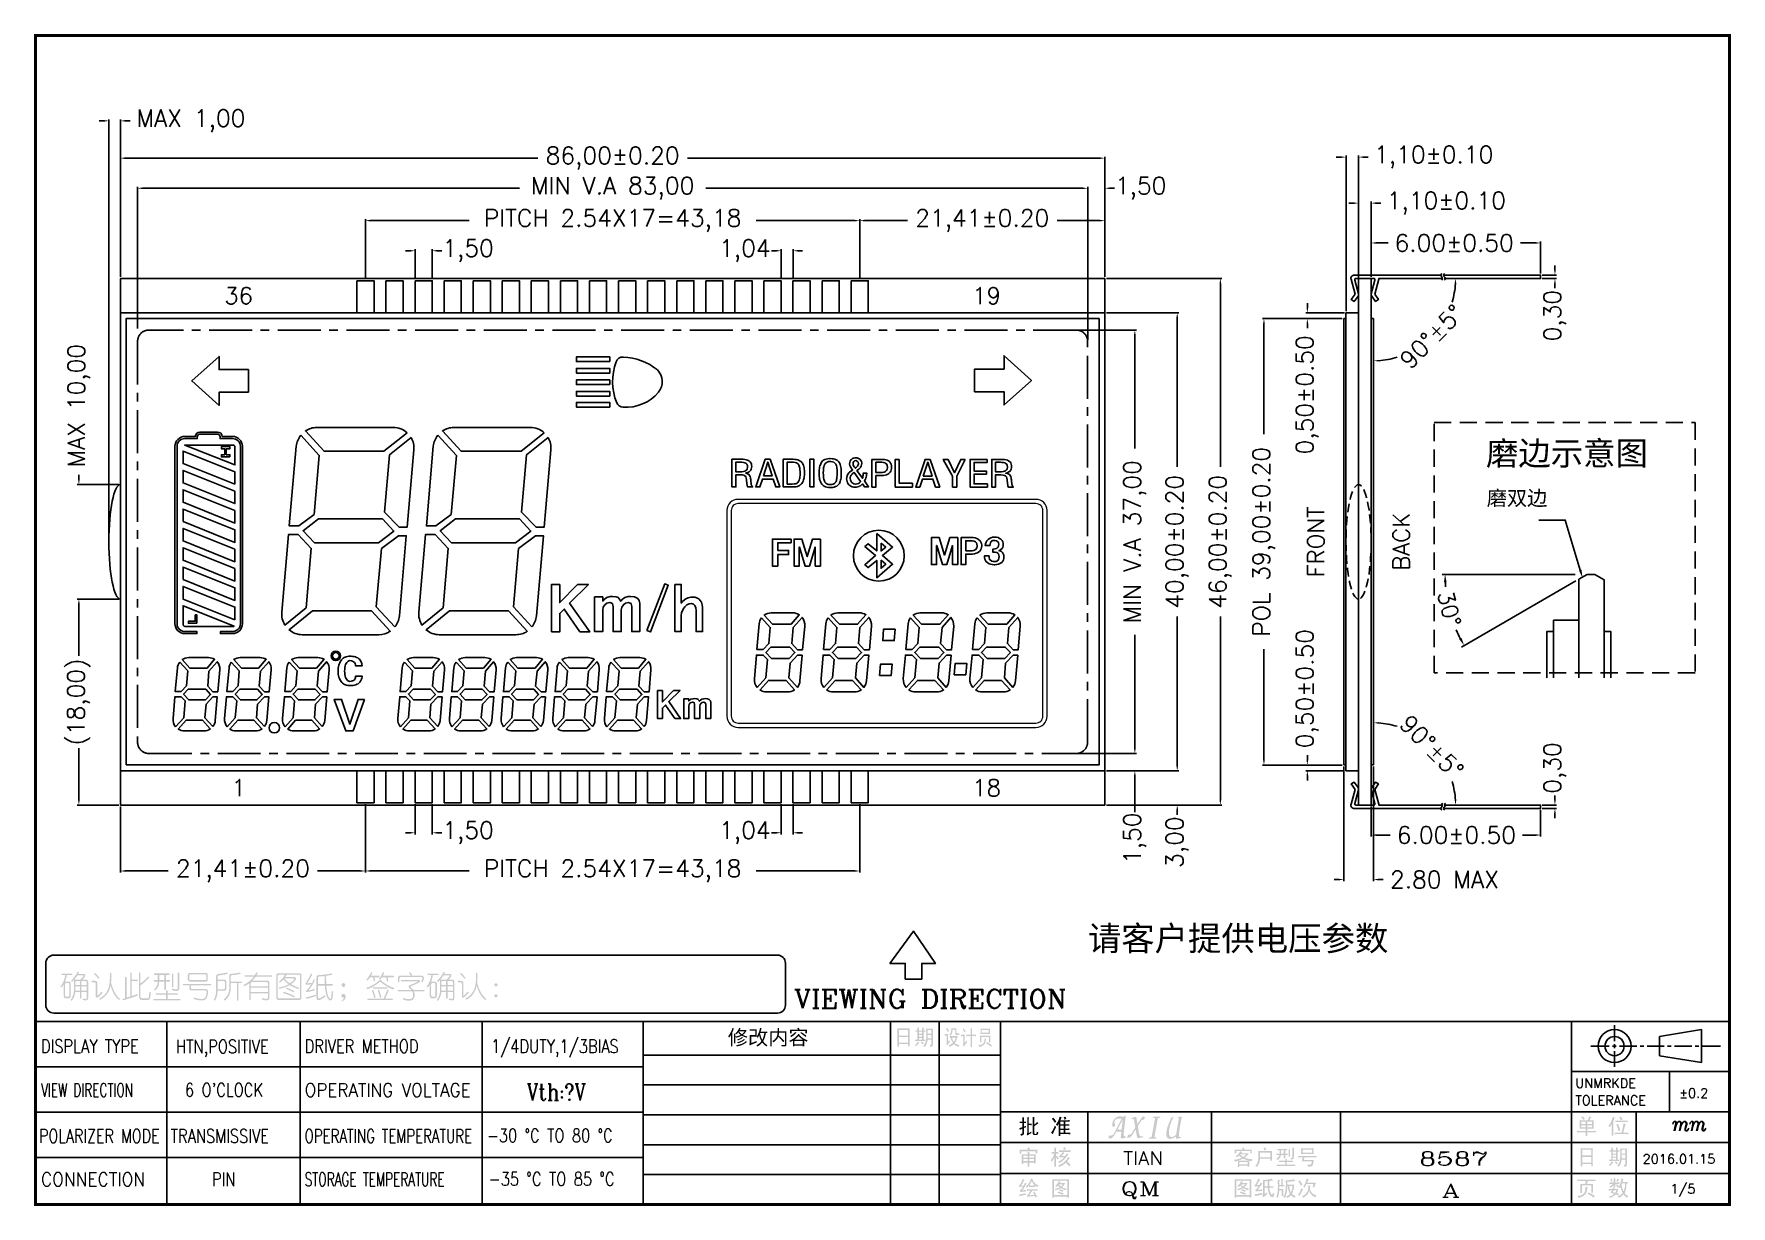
# Model space of a CAD drawing. Extents: x -1388 to 1427, y 183 to 486.
# Drawn here: x 644.5 to 792.8, y 219.2 to 321.6 of the extents above; entities that cross this region are included whole.
import ezdxf
from ezdxf.enums import TextEntityAlignment as Align

# ---------------------------------------------------------------- set-up
doc = ezdxf.new("R2010")
doc.units = 0
doc.header["$LTSCALE"] = 3
for name, pattern in [('CENTER', [2, 1.25, -0.25, 0.25, -0.25]), ('DASHED', [0.75, 0.5, -0.25]), ('HIDDEN', [0.375, 0.25, -0.125])]:
    doc.linetypes.add(name, pattern=pattern)
doc.layers.get('0').update_dxf_attribs({"linetype": 'CONTINUOUS'})
doc.layers.get('DEFPOINTS').update_dxf_attribs({"linetype": 'CONTINUOUS'})
doc.layers.add('DIM', color=3, linetype='CONTINUOUS')
doc.layers.add('SCREEN', color=6, linetype='CONTINUOUS')
doc.styles.add('ROMANC', font='romanc')
doc.styles.add('ROMANS', font='romans.shx')
doc.styles.get("Standard").update_dxf_attribs({"font": 'romanc.shx'})
doc.styles.add('style1', font='simhei.ttf')
doc.dimstyles.new('LCDDIM', dxfattribs={"dimtxt": 0.53, "dimasz": 0.424, "dimexe": 0.1325, "dimexo": 0.1325, "dimgap": 0.106, "dimtad": 0, "dimzin": 0, "dimtxsty": 'Standard', "dimcen": 2.5, "dimadec": 0, "dimazin": 0, "dimtfac": 1, "dimtofl": 0, "dimtmove": 0, "dimatfit": 0, "dimfxl": 0, "dimarcsym": 0})
doc.dimstyles.get("Standard").update_dxf_attribs({"dimscale": 0, "dimtxt": 0.8, "dimasz": 0.7, "dimexe": 0.25, "dimexo": 0.3, "dimgap": 0.4, "dimtad": 0, "dimzin": 1, "dimdsep": 46, "dimlunit": 6, "dimtxsty": 'Standard', "dimcen": 0.35, "dimadec": 0, "dimazin": 0, "dimtfac": 1, "dimtmove": 0, "dimatfit": 3, "dimfxl": 0, "dimtolj": 1, "dimtzin": 0, "dimarcsym": 0})

msp = doc.modelspace()

# ---------------------------------------------------------------- texts
at = {"style": 'ROMANS'}
for s, p in [('36', (662.415, 298.744)), ('19', (727.755, 298.744)), ('1', (662.415, 255.744)), ('18', (727.755, 255.744))]:
    msp.add_text(s, height=1.46, dxfattribs=at).set_placement(p, align=Align.MIDDLE)
at = {"color": 3}
for s, height, style, p in [('请客户提供电压参数', 2.1383, 'style1', (736.604, 241.523)), ('修改内容', 1.2939, 'style1', (705.149, 233.291)), ('UNMRKDE', 0.8227, 'ROMANC', (779.192, 229.528)), ('TOLERANCE', 0.8227, 'ROMANC', (779.192, 228.03)), ('%%P0.2', 0.8227, 'ROMANC', (788.261, 228.662)), ('2016.01.15', 0.8227, 'ROMANC', (785.075, 222.91))]:
    msp.add_text(s, height=height, dxfattribs=dict(at, style=style)).set_placement(p)
at = {"color": 3, "style": 'ROMANC'}
for s, height, width, p, p2 in [('VIEWING DIRECTION', 1.60501, 0.961038, (710.946, 236.509), (734.744, 236.509)), ('OPERATING VOLTAGE', 1.17032, 0.756706, (668.184, 228.756), (682.69, 228.756)), ('POLARIZER MODE', 1.17032, 0.660549, (644.981, 224.743), (655.509, 224.743)), ('OPERATING TEMPERATURE', 1.17032, 0.60031, (668.184, 224.742), (682.803, 224.742)), ('TIAN', 1.1703, 0.88109, (739.683, 222.814), (743.169, 222.814)), ('8587', 1.1703, 1.412565, (765.53, 222.761), (771.592, 222.761)), ('CONNECTION', 1.1703, 0.8, (645.147, 220.957), (654.242, 220.957)), ('QM', 1.1703, 1.390164, (739.429, 220.14), (742.915, 220.14)), ('A', 1.17, 1.461789, (767.534, 219.985), (769.081, 219.985))]:
    msp.add_text(s, height=height, dxfattribs=dict(at, width=width)).set_placement(p, p2, align=Align.FIT)
for s, height, width, p in [('DISPLAY TYPE', 1.17032, 0.8, (645.149, 232.589)), ('HTN,POSITIVE', 1.17032, 0.8, (656.947, 232.562)), ('DRIVER METHOD', 1.17032, 0.8, (668.184, 232.588)), ('1/4DUTY,1/3BIAS', 1.17032, 0.8, (684.462, 232.58)), ('VIEW DIRECTION', 1.17032, 0.660549, (645.149, 228.757)), ("6 O'CLOCK", 1.1703, 0.8, (657.728, 228.77)), ('TRANSMISSIVE', 1.17032, 0.8, (656.473, 224.743)), ('-30 %%dC TO 80 %%dC', 1.17032, 0.8, (684.105, 224.788)), ('PIN', 1.1703, 0.8, (660.078, 220.957)), ('STORAGE TEMPERATURE', 1.17032, 0.660549, (668.184, 220.956)), ('-35 %%dC TO 85 %%dC', 1.17032, 0.8, (684.263, 220.988))]:
    msp.add_text(s, height=height, dxfattribs=dict(at, width=width)).set_placement(p)
at = {"color": 6, "style": 'ROMANC', "width": 0.8}
msp.add_text('Vth:?V', height=1.4616, dxfattribs=at).set_placement((687.601, 228.433))
at = {"style": 'ROMANC'}
msp.add_text('1/5', height=0.8227, dxfattribs=at).set_placement((787.5, 220.293))
at = {"attachment_point": 1}
for s, insert, char_height in [('{\\fSimSun|b0|i0|c134|p2;磨边示意图}', (771.388, 286.009), 2.0736), ('{\\fSimSun|b0|i0|c134|p54;磨双边}', (771.45, 281.71), 1.296)]:
    msp.add_mtext(s, dxfattribs=dict(at, insert=insert, char_height=char_height))
at = {"layer": 'DIM', "style": 'ROMANS'}
for s, p in [('FRONT', (756.527, 277.244)), ('BACK', (763.983, 277.244))]:
    msp.add_text(s, height=1.46, rotation=90, dxfattribs=at).set_placement(p, align=Align.MIDDLE)

# ---------------------------------------------------------------- blocks, each defined once
blk = doc.blocks.new('*D2')
at = {"layer": 'DEFPOINTS', "color": 0}
for p in [(761.66, 278.34), (761.56, 257.74), (767.77, 257.83), (762.02, 254.24), (767.58, 254.24)]:
    blk.add_point(p, dxfattribs=at)
at = {"layer": 'DIM', "color": 0, "lineweight": -2}
blk.add_line((767.72, 254.24), (768.86, 254.24), dxfattribs=at)
for start, end in [(73.1024, 86.3421), (3.3789, 16.6187)]:
    blk.add_arc((761.54, 254.24), 7.19, start, end, dxfattribs=at)
at = {"layer": 'DIM', "color": 0}
for points in [[(761.99, 261.35), (762, 261.49), (761.57, 261.43)], [(768.79, 254.67), (768.65, 254.67), (768.73, 254.24)]]:
    blk.add_solid(points, dxfattribs=at)
at = {"layer": 'DIM', "color": 0, "insert": (766.64, 259.32), "char_height": 1.5, "attachment_point": 5, "rotation": 314.8605, "style": 'ROMANS'}
blk.add_mtext('90°%%P5%%D', dxfattribs=at)
blk = doc.blocks.new('*D3')
at = {"layer": 'DEFPOINTS', "color": 0}
for p in [(758.96, 257.74), (761.56, 257.74), (761.56, 247.73)]:
    blk.add_point(p, dxfattribs=at)
at = {"layer": 'DIM', "color": 0, "lineweight": -2}
for p, q in [((758.96, 257.61), (758.96, 247.6)), ((761.56, 257.61), (761.56, 247.6)), ((758.53, 247.73), (758.11, 247.73)), ((761.98, 247.73), (762.4, 247.73))]:
    blk.add_line(p, q, dxfattribs=at)
at = {"layer": 'DIM', "color": 0}
for points in [[(758.53, 247.8), (758.53, 247.66), (758.96, 247.73)], [(761.98, 247.8), (761.98, 247.66), (761.56, 247.73)]]:
    blk.add_solid(points, dxfattribs=at)
at = {"layer": 'DIM', "color": 0, "insert": (767.76, 247.73), "char_height": 1.5, "attachment_point": 5, "style": 'ROMANS'}
blk.add_mtext('2.80 MAX', dxfattribs=at)
blk = doc.blocks.new('*D4')
at = {"layer": 'DEFPOINTS', "color": 0}
for p in [(761.36, 254.24), (776.16, 253.94), (776.16, 251.62)]:
    blk.add_point(p, dxfattribs=at)
at = {"layer": 'DIM', "color": 0, "lineweight": -2}
for p, q in [((761.36, 254.11), (761.36, 251.48)), ((776.16, 253.81), (776.16, 251.48)), ((761.78, 251.62), (763.02, 251.62)), ((775.74, 251.62), (774.59, 251.62))]:
    blk.add_line(p, q, dxfattribs=at)
at = {"layer": 'DIM', "color": 0}
for points in [[(761.78, 251.69), (761.78, 251.55), (761.36, 251.62)], [(775.74, 251.69), (775.74, 251.55), (776.16, 251.62)]]:
    blk.add_solid(points, dxfattribs=at)
at = {"layer": 'DIM', "color": 0, "insert": (768.8, 251.62), "char_height": 1.5, "attachment_point": 5, "style": 'ROMANS'}
blk.add_mtext('6.00%%P0.50', dxfattribs=at)
blk = doc.blocks.new('*D5')
at = {"layer": 'DEFPOINTS', "color": 0}
for p in [(776.16, 254.24), (776.16, 253.94), (777.41, 254.24)]:
    blk.add_point(p, dxfattribs=at)
at = {"layer": 'DIM', "color": 0, "lineweight": -2}
for p, q in [((777.41, 254.67), (777.41, 255.09)), ((776.3, 254.24), (777.54, 254.24)), ((776.3, 253.94), (777.54, 253.94)), ((777.41, 253.52), (777.41, 253.1))]:
    blk.add_line(p, q, dxfattribs=at)
at = {"layer": 'DIM', "color": 0}
for points in [[(777.34, 254.67), (777.48, 254.67), (777.41, 254.24)], [(777.34, 253.52), (777.48, 253.52), (777.41, 253.94)]]:
    blk.add_solid(points, dxfattribs=at)
at = {"layer": 'DIM', "color": 0, "insert": (777.41, 257.48), "char_height": 1.5, "attachment_point": 5, "rotation": 90, "style": 'ROMANS'}
blk.add_mtext('0,30', dxfattribs=at)
blk = doc.blocks.new('*D10')
at = {"layer": 'DEFPOINTS', "color": 0}
for p in [(779.48, 274.39), (780.24, 274.39), (781.64, 274.39), (779.5, 273.97), (768.56, 270.14)]:
    blk.add_point(p, dxfattribs=at)
at = {"layer": 'DIM', "color": 0, "lineweight": -2}
for p, q in [((779.18, 274.39), (767.56, 274.39)), ((779.24, 273.82), (769.26, 268.05))]:
    blk.add_line(p, q, dxfattribs=at)
for start, end in [(183.2277, 185.0485), (202.948, 206.7723)]:
    blk.add_arc((780.24, 274.39), 12.43, start, end, dxfattribs=at)
at = {"layer": 'DIM', "color": 0}
for points in [[(767.71, 273.69), (767.95, 273.7), (767.81, 274.39)], [(769.25, 268.85), (769.04, 268.74), (769.48, 268.18)]]:
    blk.add_solid(points, dxfattribs=at)
at = {"layer": 'DIM', "color": 0, "insert": (768.18, 271.39), "char_height": 1.4, "attachment_point": 5, "rotation": 283.9983, "style": 'ROMANS'}
blk.add_mtext('\\A1;30°', dxfattribs=at)
blk = doc.blocks.new('*D16')
at = {"layer": 'DEFPOINTS', "color": 0}
for p in [(760.26, 310.85), (759.16, 297.24), (760.26, 297.24)]:
    blk.add_point(p, dxfattribs=at)
at = {"layer": 'DIM', "color": 0, "lineweight": -2}
for p, q in [((758.73, 310.85), (758.31, 310.85)), ((759.16, 297.38), (759.16, 310.98)), ((760.26, 297.38), (760.26, 310.98)), ((760.68, 310.85), (761.1, 310.85))]:
    blk.add_line(p, q, dxfattribs=at)
at = {"layer": 'DIM', "color": 0}
for points in [[(758.73, 310.92), (758.73, 310.78), (759.16, 310.85)], [(760.68, 310.92), (760.68, 310.78), (760.26, 310.85)]]:
    blk.add_solid(points, dxfattribs=at)
at = {"layer": 'DIM', "color": 0, "insert": (766.82, 310.85), "char_height": 1.5, "attachment_point": 5, "style": 'ROMANS'}
blk.add_mtext('1,10%%p0.10', dxfattribs=at)
blk = doc.blocks.new('*D17')
at = {"layer": 'DEFPOINTS', "color": 0}
for p in [(761.36, 306.83), (760.26, 300.24), (761.36, 300.24)]:
    blk.add_point(p, dxfattribs=at)
at = {"layer": 'DIM', "color": 0, "lineweight": -2}
for p, q in [((760.26, 300.38), (760.26, 306.96)), ((761.36, 300.38), (761.36, 306.96)), ((759.83, 306.83), (759.41, 306.83)), ((761.78, 306.83), (762.2, 306.83))]:
    blk.add_line(p, q, dxfattribs=at)
at = {"layer": 'DIM', "color": 0}
for points in [[(759.83, 306.9), (759.83, 306.76), (760.26, 306.83)], [(761.78, 306.9), (761.78, 306.76), (761.36, 306.83)]]:
    blk.add_solid(points, dxfattribs=at)
at = {"layer": 'DIM', "color": 0, "insert": (767.92, 306.83), "char_height": 1.5, "attachment_point": 5, "style": 'ROMANS'}
blk.add_mtext('1,10%%p0.10', dxfattribs=at)
blk = doc.blocks.new('*D18')
at = {"layer": 'DEFPOINTS', "color": 0}
for p in [(738.09, 305.3), (716.68, 300.04), (738.09, 300.24)]:
    blk.add_point(p, dxfattribs=at)
at = {"layer": 'DIM', "color": 0, "lineweight": -2}
for p, q in [((716.68, 300.18), (716.68, 305.43)), ((738.09, 300.38), (738.09, 305.43)), ((717.1, 305.3), (720.85, 305.3)), ((737.66, 305.3), (733.91, 305.3))]:
    blk.add_line(p, q, dxfattribs=at)
at = {"layer": 'DIM', "color": 0}
for points in [[(717.1, 305.37), (717.1, 305.23), (716.68, 305.3)], [(737.66, 305.37), (737.66, 305.23), (738.09, 305.3)]]:
    blk.add_solid(points, dxfattribs=at)
at = {"layer": 'DIM', "color": 0, "insert": (727.38, 305.3), "char_height": 1.5, "attachment_point": 5, "style": 'ROMANS'}
blk.add_mtext('21,41%%p0.20', dxfattribs=at)
blk = doc.blocks.new('*D19')
at = {"layer": 'DEFPOINTS', "color": 0}
for p in [(716.68, 305.3), (673.5, 300.04), (716.68, 300.04)]:
    blk.add_point(p, dxfattribs=at)
at = {"layer": 'DIM', "color": 0, "lineweight": -2}
for p, q in [((673.5, 300.18), (673.5, 305.43)), ((716.68, 300.18), (716.68, 305.43)), ((673.92, 305.3), (682.55, 305.3)), ((716.25, 305.3), (707.62, 305.3))]:
    blk.add_line(p, q, dxfattribs=at)
at = {"layer": 'DIM', "color": 0}
for points in [[(673.92, 305.37), (673.92, 305.23), (673.5, 305.3)], [(716.25, 305.37), (716.25, 305.23), (716.68, 305.3)]]:
    blk.add_solid(points, dxfattribs=at)
at = {"layer": 'DIM', "color": 0, "insert": (695.09, 305.3), "char_height": 1.5, "attachment_point": 5, "style": 'ROMANS'}
blk.add_mtext('PITCH 2.54X17=43,18', dxfattribs=at)
blk = doc.blocks.new('*D20')
at = {"layer": 'DEFPOINTS', "color": 0}
for p in [(709.81, 302.67), (709.81, 300.04), (710.85, 300.04)]:
    blk.add_point(p, dxfattribs=at)
at = {"layer": 'DIM', "color": 0, "lineweight": -2}
for p, q in [((709.38, 302.67), (708.96, 302.67)), ((709.81, 300.18), (709.81, 302.8)), ((710.85, 300.18), (710.85, 302.8)), ((711.27, 302.67), (711.69, 302.67))]:
    blk.add_line(p, q, dxfattribs=at)
at = {"layer": 'DIM', "color": 0}
for points in [[(709.38, 302.74), (709.38, 302.6), (709.81, 302.67)], [(711.27, 302.74), (711.27, 302.6), (710.85, 302.67)]]:
    blk.add_solid(points, dxfattribs=at)
at = {"layer": 'DIM', "color": 0, "insert": (706.64, 302.67), "char_height": 1.5, "attachment_point": 5, "style": 'ROMANS'}
blk.add_mtext('1,04', dxfattribs=at)
blk = doc.blocks.new('*D21')
at = {"layer": 'DEFPOINTS', "color": 0}
for p in [(679.33, 302.67), (677.83, 300.04), (679.33, 300.04)]:
    blk.add_point(p, dxfattribs=at)
at = {"layer": 'DIM', "color": 0, "lineweight": -2}
for p, q in [((677.4, 302.67), (676.98, 302.67)), ((677.83, 300.18), (677.83, 302.8)), ((679.33, 300.18), (679.33, 302.8)), ((679.75, 302.67), (680.17, 302.67))]:
    blk.add_line(p, q, dxfattribs=at)
at = {"layer": 'DIM', "color": 0}
for points in [[(677.4, 302.74), (677.4, 302.6), (677.83, 302.67)], [(679.75, 302.74), (679.75, 302.6), (679.33, 302.67)]]:
    blk.add_solid(points, dxfattribs=at)
at = {"layer": 'DIM', "color": 0, "insert": (682.46, 302.67), "char_height": 1.5, "attachment_point": 5, "style": 'ROMANS'}
blk.add_mtext('1,50', dxfattribs=at)
blk = doc.blocks.new('*D22')
at = {"layer": 'DEFPOINTS', "color": 0}
for p in [(652.09, 254.24), (673.5, 254.44), (652.09, 248.48)]:
    blk.add_point(p, dxfattribs=at)
at = {"layer": 'DIM', "color": 0, "lineweight": -2}
for p, q in [((652.09, 254.11), (652.09, 248.34)), ((673.5, 254.31), (673.5, 248.34)), ((652.51, 248.48), (656.26, 248.48)), ((673.07, 248.48), (669.32, 248.48))]:
    blk.add_line(p, q, dxfattribs=at)
at = {"layer": 'DIM', "color": 0}
for points in [[(652.51, 248.55), (652.51, 248.41), (652.09, 248.48)], [(673.07, 248.55), (673.07, 248.41), (673.5, 248.48)]]:
    blk.add_solid(points, dxfattribs=at)
at = {"layer": 'DIM', "color": 0, "insert": (662.79, 248.48), "char_height": 1.5, "attachment_point": 5, "style": 'ROMANS'}
blk.add_mtext('21,41%%p0.20', dxfattribs=at)
blk = doc.blocks.new('*D23')
at = {"layer": 'DEFPOINTS', "color": 0}
for p in [(651.09, 314.02), (652.09, 300.24), (651.09, 277.24)]:
    blk.add_point(p, dxfattribs=at)
at = {"layer": 'DIM', "color": 0, "lineweight": -2}
for p, q in [((650.66, 314.02), (650.24, 314.02)), ((651.09, 277.38), (651.09, 314.15)), ((652.09, 300.38), (652.09, 314.15)), ((652.51, 314.02), (652.93, 314.02))]:
    blk.add_line(p, q, dxfattribs=at)
at = {"layer": 'DIM', "color": 0}
for points in [[(650.66, 314.09), (650.66, 313.95), (651.09, 314.02)], [(652.51, 314.09), (652.51, 313.95), (652.09, 314.02)]]:
    blk.add_solid(points, dxfattribs=at)
at = {"layer": 'DIM', "color": 0, "insert": (658.25, 314.02), "char_height": 1.5, "attachment_point": 5, "style": 'ROMANS'}
blk.add_mtext('MAX 1,00', dxfattribs=at)
blk = doc.blocks.new('*D24')
at = {"layer": 'DEFPOINTS', "color": 0}
for p in [(652.09, 272.24), (648.46, 254.24), (652.09, 254.24)]:
    blk.add_point(p, dxfattribs=at)
at = {"layer": 'DIM', "color": 0, "lineweight": -2}
for p, q in [((651.95, 272.24), (648.32, 272.24)), ((648.46, 271.82), (648.46, 267.28)), ((648.46, 254.67), (648.46, 259.21)), ((651.95, 254.24), (648.32, 254.24))]:
    blk.add_line(p, q, dxfattribs=at)
at = {"layer": 'DIM', "color": 0}
for points in [[(648.39, 271.82), (648.53, 271.82), (648.46, 272.24)], [(648.39, 254.67), (648.53, 254.67), (648.46, 254.24)]]:
    blk.add_solid(points, dxfattribs=at)
at = {"layer": 'DIM', "color": 0, "insert": (648.46, 263.24), "char_height": 1.5, "attachment_point": 5, "rotation": 90, "style": 'ROMANS'}
blk.add_mtext('(18,00)', dxfattribs=at)
blk = doc.blocks.new('*D25')
at = {"layer": 'DEFPOINTS', "color": 0}
for p in [(648.46, 282.24), (652.09, 282.24), (652.09, 272.24)]:
    blk.add_point(p, dxfattribs=at)
at = {"layer": 'DIM', "color": 0, "lineweight": -2}
for p, q in [((651.95, 282.24), (648.32, 282.24)), ((648.46, 282.67), (648.46, 283.09)), ((651.95, 272.24), (648.32, 272.24)), ((648.46, 271.82), (648.46, 271.4))]:
    blk.add_line(p, q, dxfattribs=at)
at = {"layer": 'DIM', "color": 0}
for points in [[(648.39, 282.67), (648.53, 282.67), (648.46, 282.24)], [(648.39, 271.82), (648.53, 271.82), (648.46, 272.24)]]:
    blk.add_solid(points, dxfattribs=at)
at = {"layer": 'DIM', "color": 0, "insert": (648.46, 289.13), "char_height": 1.5, "attachment_point": 5, "rotation": 90, "style": 'ROMANS'}
blk.add_mtext('MAX 10,00', dxfattribs=at)
blk = doc.blocks.new('*D26')
at = {"layer": 'DEFPOINTS', "color": 0}
for p in [(738.09, 308.13), (738.09, 300.24), (736.59, 295.74)]:
    blk.add_point(p, dxfattribs=at)
at = {"layer": 'DIM', "color": 0, "lineweight": -2}
for p, q in [((736.16, 308.13), (735.74, 308.13)), ((736.59, 295.88), (736.59, 308.26)), ((738.09, 300.38), (738.09, 308.26)), ((738.51, 308.13), (738.93, 308.13))]:
    blk.add_line(p, q, dxfattribs=at)
at = {"layer": 'DIM', "color": 0}
for points in [[(736.16, 308.2), (736.16, 308.06), (736.59, 308.13)], [(738.51, 308.2), (738.51, 308.06), (738.09, 308.13)]]:
    blk.add_solid(points, dxfattribs=at)
at = {"layer": 'DIM', "color": 0, "insert": (741.22, 308.13), "char_height": 1.5, "attachment_point": 5, "style": 'ROMANS'}
blk.add_mtext('1,50', dxfattribs=at)
blk = doc.blocks.new('*D27')
at = {"layer": 'DEFPOINTS', "color": 0}
for p in [(736.59, 258.74), (738.09, 257.24), (740.71, 257.24)]:
    blk.add_point(p, dxfattribs=at)
at = {"layer": 'DIM', "color": 0, "lineweight": -2}
for p, q in [((740.71, 259.17), (740.71, 259.59)), ((736.72, 258.74), (740.85, 258.74)), ((738.22, 257.24), (740.85, 257.24)), ((740.71, 256.82), (740.71, 253.63))]:
    blk.add_line(p, q, dxfattribs=at)
at = {"layer": 'DIM', "color": 0}
for points in [[(740.64, 259.17), (740.78, 259.17), (740.71, 258.74)], [(740.64, 256.82), (740.78, 256.82), (740.71, 257.24)]]:
    blk.add_solid(points, dxfattribs=at)
at = {"layer": 'DIM', "color": 0, "insert": (740.71, 251.34), "char_height": 1.5, "attachment_point": 5, "rotation": 90, "style": 'ROMANS'}
blk.add_mtext('1,50', dxfattribs=at)
blk = doc.blocks.new('*D28')
at = {"layer": 'DEFPOINTS', "color": 0}
for p in [(735.4, 295.74), (740.71, 295.74), (735.59, 258.74)]:
    blk.add_point(p, dxfattribs=at)
at = {"layer": 'DIM', "color": 0, "lineweight": -2}
for p, q in [((735.53, 295.74), (740.85, 295.74)), ((740.71, 295.32), (740.71, 285.39)), ((740.71, 259.17), (740.71, 269.1)), ((735.72, 258.74), (740.85, 258.74))]:
    blk.add_line(p, q, dxfattribs=at)
at = {"layer": 'DIM', "color": 0}
for points in [[(740.64, 295.32), (740.78, 295.32), (740.71, 295.74)], [(740.64, 259.17), (740.78, 259.17), (740.71, 258.74)]]:
    blk.add_solid(points, dxfattribs=at)
at = {"layer": 'DIM', "color": 0, "insert": (740.71, 277.24), "char_height": 1.5, "attachment_point": 5, "rotation": 90, "style": 'ROMANS'}
blk.add_mtext('MIN V.A 37,00', dxfattribs=at)
blk = doc.blocks.new('*D29')
at = {"layer": 'DEFPOINTS', "color": 0}
for p in [(738.09, 297.24), (744.41, 297.24), (738.09, 257.24)]:
    blk.add_point(p, dxfattribs=at)
at = {"layer": 'DIM', "color": 0, "lineweight": -2}
for p, q in [((738.22, 297.24), (744.55, 297.24)), ((744.41, 296.82), (744.41, 283.78)), ((744.41, 257.67), (744.41, 270.71)), ((738.22, 257.24), (744.55, 257.24))]:
    blk.add_line(p, q, dxfattribs=at)
at = {"layer": 'DIM', "color": 0}
for points in [[(744.34, 296.82), (744.49, 296.82), (744.41, 297.24)], [(744.34, 257.67), (744.49, 257.67), (744.41, 257.24)]]:
    blk.add_solid(points, dxfattribs=at)
at = {"layer": 'DIM', "color": 0, "insert": (744.41, 277.24), "char_height": 1.5, "attachment_point": 5, "rotation": 90, "style": 'ROMANS'}
blk.add_mtext('40,00%%p0.20', dxfattribs=at)
blk = doc.blocks.new('*D30')
at = {"layer": 'DEFPOINTS', "color": 0}
for p in [(738.09, 300.24), (748.18, 300.24), (738.09, 254.24)]:
    blk.add_point(p, dxfattribs=at)
at = {"layer": 'DIM', "color": 0, "lineweight": -2}
for p, q in [((738.22, 300.24), (748.32, 300.24)), ((748.18, 299.82), (748.18, 283.78)), ((748.18, 254.67), (748.18, 270.71)), ((738.22, 254.24), (748.32, 254.24))]:
    blk.add_line(p, q, dxfattribs=at)
at = {"layer": 'DIM', "color": 0}
for points in [[(748.11, 299.82), (748.25, 299.82), (748.18, 300.24)], [(748.11, 254.67), (748.25, 254.67), (748.18, 254.24)]]:
    blk.add_solid(points, dxfattribs=at)
at = {"layer": 'DIM', "color": 0, "insert": (748.18, 277.24), "char_height": 1.5, "attachment_point": 5, "rotation": 90, "style": 'ROMANS'}
blk.add_mtext('46,00%%p0.20', dxfattribs=at)
blk = doc.blocks.new('*D31')
at = {"layer": 'DEFPOINTS', "color": 0}
for p in [(673.5, 254.44), (716.68, 254.44), (716.68, 248.48)]:
    blk.add_point(p, dxfattribs=at)
at = {"layer": 'DIM', "color": 0, "lineweight": -2}
for p, q in [((673.5, 254.31), (673.5, 248.34)), ((716.68, 254.31), (716.68, 248.34)), ((673.92, 248.48), (682.55, 248.48)), ((716.25, 248.48), (707.62, 248.48))]:
    blk.add_line(p, q, dxfattribs=at)
at = {"layer": 'DIM', "color": 0}
for points in [[(673.92, 248.55), (673.92, 248.41), (673.5, 248.48)], [(716.25, 248.55), (716.25, 248.41), (716.68, 248.48)]]:
    blk.add_solid(points, dxfattribs=at)
at = {"layer": 'DIM', "color": 0, "insert": (695.09, 248.48), "char_height": 1.5, "attachment_point": 5, "style": 'ROMANS'}
blk.add_mtext('PITCH 2.54X17=43,18', dxfattribs=at)
blk = doc.blocks.new('*D32')
at = {"layer": 'DEFPOINTS', "color": 0}
for p in [(709.81, 254.44), (710.85, 254.44), (709.81, 251.82)]:
    blk.add_point(p, dxfattribs=at)
at = {"layer": 'DIM', "color": 0, "lineweight": -2}
for p, q in [((709.81, 254.31), (709.81, 251.68)), ((710.85, 254.31), (710.85, 251.68)), ((709.38, 251.82), (708.96, 251.82)), ((711.27, 251.82), (711.69, 251.82))]:
    blk.add_line(p, q, dxfattribs=at)
at = {"layer": 'DIM', "color": 0}
for points in [[(709.38, 251.89), (709.38, 251.75), (709.81, 251.82)], [(711.27, 251.89), (711.27, 251.75), (710.85, 251.82)]]:
    blk.add_solid(points, dxfattribs=at)
at = {"layer": 'DIM', "color": 0, "insert": (706.64, 251.82), "char_height": 1.5, "attachment_point": 5, "style": 'ROMANS'}
blk.add_mtext('1,04', dxfattribs=at)
blk = doc.blocks.new('*D33')
at = {"layer": 'DEFPOINTS', "color": 0}
for p in [(677.83, 254.44), (679.33, 254.44), (679.33, 251.82)]:
    blk.add_point(p, dxfattribs=at)
at = {"layer": 'DIM', "color": 0, "lineweight": -2}
for p, q in [((677.83, 254.31), (677.83, 251.68)), ((679.33, 254.31), (679.33, 251.68)), ((677.4, 251.82), (676.98, 251.82)), ((679.75, 251.82), (680.17, 251.82))]:
    blk.add_line(p, q, dxfattribs=at)
at = {"layer": 'DIM', "color": 0}
for points in [[(677.4, 251.89), (677.4, 251.75), (677.83, 251.82)], [(679.75, 251.89), (679.75, 251.75), (679.33, 251.82)]]:
    blk.add_solid(points, dxfattribs=at)
at = {"layer": 'DIM', "color": 0, "insert": (682.46, 251.82), "char_height": 1.5, "attachment_point": 5, "style": 'ROMANS'}
blk.add_mtext('1,50', dxfattribs=at)
blk = doc.blocks.new('*D34')
at = {"layer": 'DEFPOINTS', "color": 0}
for p in [(736.59, 308.13), (653.59, 295.74), (736.59, 294.74)]:
    blk.add_point(p, dxfattribs=at)
at = {"layer": 'DIM', "color": 0, "lineweight": -2}
for p, q in [((653.59, 295.88), (653.59, 308.26)), ((654.01, 308.13), (686.94, 308.13)), ((736.16, 308.13), (703.23, 308.13)), ((736.59, 294.88), (736.59, 308.26))]:
    blk.add_line(p, q, dxfattribs=at)
at = {"layer": 'DIM', "color": 0}
for points in [[(654.01, 308.2), (654.01, 308.06), (653.59, 308.13)], [(736.16, 308.2), (736.16, 308.06), (736.59, 308.13)]]:
    blk.add_solid(points, dxfattribs=at)
at = {"layer": 'DIM', "color": 0, "insert": (695.09, 308.13), "char_height": 1.5, "attachment_point": 5, "style": 'ROMANS'}
blk.add_mtext('MIN V.A 83,00', dxfattribs=at)
blk = doc.blocks.new('*D35')
at = {"layer": 'DEFPOINTS', "color": 0}
for p in [(738.09, 310.76), (652.09, 300.24), (738.09, 300.24)]:
    blk.add_point(p, dxfattribs=at)
at = {"layer": 'DIM', "color": 0, "lineweight": -2}
for p, q in [((652.09, 300.38), (652.09, 310.89)), ((652.51, 310.76), (688.55, 310.76)), ((737.66, 310.76), (701.62, 310.76)), ((738.09, 300.38), (738.09, 310.89))]:
    blk.add_line(p, q, dxfattribs=at)
at = {"layer": 'DIM', "color": 0}
for points in [[(652.51, 310.83), (652.51, 310.69), (652.09, 310.76)], [(737.66, 310.83), (737.66, 310.69), (738.09, 310.76)]]:
    blk.add_solid(points, dxfattribs=at)
at = {"layer": 'DIM', "color": 0, "insert": (695.09, 310.76), "char_height": 1.5, "attachment_point": 5, "style": 'ROMANS'}
blk.add_mtext('86,00%%p0.20', dxfattribs=at)
blk = doc.blocks.new('*D62')
at = {"layer": 'DEFPOINTS', "color": 0}
for p in [(762.02, 300.24), (767.58, 300.24), (761.56, 296.74), (765.15, 294.03), (761.66, 276.14)]:
    blk.add_point(p, dxfattribs=at)
at = {"layer": 'DIM', "color": 0, "lineweight": -2}
blk.add_line((767.72, 300.24), (768.86, 300.24), dxfattribs=at)
for start, end in [(343.3813, 356.6211), (273.6579, 286.8976)]:
    blk.add_arc((761.54, 300.24), 7.19, start, end, dxfattribs=at)
at = {"layer": 'DIM', "color": 0}
for points in [[(768.65, 299.82), (768.79, 299.82), (768.73, 300.24)], [(762, 293), (761.99, 293.14), (761.57, 293.05)]]:
    blk.add_solid(points, dxfattribs=at)
at = {"layer": 'DIM', "color": 0, "insert": (766.64, 295.17), "char_height": 1.5, "attachment_point": 5, "rotation": 45.1395, "style": 'ROMANS'}
blk.add_mtext('90°%%P5%%D', dxfattribs=at)
blk = doc.blocks.new('*D63')
at = {"layer": 'DEFPOINTS', "color": 0}
for p in [(776.16, 303.35), (761.36, 300.24), (776.16, 300.54)]:
    blk.add_point(p, dxfattribs=at)
at = {"layer": 'DIM', "color": 0, "lineweight": -2}
for p, q in [((761.36, 300.38), (761.36, 303.48)), ((761.78, 303.35), (762.83, 303.35)), ((775.74, 303.35), (774.4, 303.35)), ((776.16, 300.68), (776.16, 303.48))]:
    blk.add_line(p, q, dxfattribs=at)
at = {"layer": 'DIM', "color": 0}
for points in [[(761.78, 303.42), (761.78, 303.28), (761.36, 303.35)], [(775.74, 303.42), (775.74, 303.28), (776.16, 303.35)]]:
    blk.add_solid(points, dxfattribs=at)
at = {"layer": 'DIM', "color": 0, "insert": (768.61, 303.35), "char_height": 1.5, "attachment_point": 5, "style": 'ROMANS'}
blk.add_mtext('6.00%%P0.50', dxfattribs=at)
blk = doc.blocks.new('*D64')
at = {"layer": 'DEFPOINTS', "color": 0}
for p in [(776.16, 300.54), (776.16, 300.24), (777.41, 300.24)]:
    blk.add_point(p, dxfattribs=at)
at = {"layer": 'DIM', "color": 0, "lineweight": -2}
for p, q in [((777.41, 300.97), (777.41, 301.39)), ((776.3, 300.54), (777.54, 300.54)), ((776.3, 300.24), (777.54, 300.24)), ((777.41, 299.82), (777.41, 299.4))]:
    blk.add_line(p, q, dxfattribs=at)
at = {"layer": 'DIM', "color": 0}
for points in [[(777.34, 300.97), (777.48, 300.97), (777.41, 300.54)], [(777.34, 299.82), (777.48, 299.82), (777.41, 300.24)]]:
    blk.add_solid(points, dxfattribs=at)
at = {"layer": 'DIM', "color": 0, "insert": (777.41, 297), "char_height": 1.5, "attachment_point": 5, "rotation": 90, "style": 'ROMANS'}
blk.add_mtext('0,30', dxfattribs=at)
blk = doc.blocks.new('*D65')
at = {"layer": 'DEFPOINTS', "color": 0}
for p in [(738.09, 257.24), (738.09, 254.24), (744.41, 254.24)]:
    blk.add_point(p, dxfattribs=at)
at = {"layer": 'DIM', "color": 0, "lineweight": -2}
for p, q in [((744.41, 257.67), (744.41, 258.09)), ((738.22, 257.24), (744.55, 257.24)), ((738.22, 254.24), (744.55, 254.24)), ((744.41, 253.82), (744.41, 253.4))]:
    blk.add_line(p, q, dxfattribs=at)
at = {"layer": 'DIM', "color": 0}
for points in [[(744.34, 257.67), (744.49, 257.67), (744.41, 257.24)], [(744.34, 253.82), (744.49, 253.82), (744.41, 254.24)]]:
    blk.add_solid(points, dxfattribs=at)
at = {"layer": 'DIM', "color": 0, "insert": (744.41, 251), "char_height": 1.5, "attachment_point": 5, "rotation": 90, "style": 'ROMANS'}
blk.add_mtext('3,00', dxfattribs=at)
blk = doc.blocks.new('*D66')
at = {"layer": 'DEFPOINTS', "color": 0}
for p in [(755.78, 296.74), (758.96, 296.74), (759.16, 297.24)]:
    blk.add_point(p, dxfattribs=at)
at = {"layer": 'DIM', "color": 0, "lineweight": -2}
for p, q in [((755.78, 297.67), (755.78, 298.09)), ((759.02, 297.24), (755.64, 297.24)), ((758.82, 296.74), (755.64, 296.74)), ((755.78, 296.32), (755.78, 295.9))]:
    blk.add_line(p, q, dxfattribs=at)
at = {"layer": 'DIM', "color": 0}
for points in [[(755.71, 297.67), (755.85, 297.67), (755.78, 297.24)], [(755.71, 296.32), (755.85, 296.32), (755.78, 296.74)]]:
    blk.add_solid(points, dxfattribs=at)
at = {"layer": 'DIM', "color": 0, "insert": (755.78, 290.08), "char_height": 1.5, "attachment_point": 5, "rotation": 90, "style": 'ROMANS'}
blk.add_mtext('0,50%%p0.50', dxfattribs=at)
blk = doc.blocks.new('*D67')
at = {"layer": 'DEFPOINTS', "color": 0}
for p in [(755.78, 257.74), (758.96, 257.74), (759.16, 257.24)]:
    blk.add_point(p, dxfattribs=at)
at = {"layer": 'DIM', "color": 0, "lineweight": -2}
for p, q in [((755.78, 258.17), (755.78, 258.59)), ((758.82, 257.74), (755.64, 257.74)), ((759.02, 257.24), (755.64, 257.24)), ((755.78, 256.82), (755.78, 256.4))]:
    blk.add_line(p, q, dxfattribs=at)
at = {"layer": 'DIM', "color": 0}
for points in [[(755.71, 258.17), (755.85, 258.17), (755.78, 257.74)], [(755.71, 256.82), (755.85, 256.82), (755.78, 257.24)]]:
    blk.add_solid(points, dxfattribs=at)
at = {"layer": 'DIM', "color": 0, "insert": (755.78, 264.41), "char_height": 1.5, "attachment_point": 5, "rotation": 90, "style": 'ROMANS'}
blk.add_mtext('0,50%%p0.50', dxfattribs=at)
blk = doc.blocks.new('*D68')
at = {"layer": 'DEFPOINTS', "color": 0}
for p in [(751.99, 296.74), (758.96, 296.74), (758.96, 257.74)]:
    blk.add_point(p, dxfattribs=at)
at = {"layer": 'DIM', "color": 0, "lineweight": -2}
for p, q in [((758.82, 296.74), (751.86, 296.74)), ((751.99, 296.32), (751.99, 286.64)), ((751.99, 258.17), (751.99, 267.85)), ((758.82, 257.74), (751.86, 257.74))]:
    blk.add_line(p, q, dxfattribs=at)
at = {"layer": 'DIM', "color": 0}
for points in [[(751.92, 296.32), (752.06, 296.32), (751.99, 296.74)], [(751.92, 258.17), (752.06, 258.17), (751.99, 257.74)]]:
    blk.add_solid(points, dxfattribs=at)
at = {"layer": 'DIM', "color": 0, "insert": (751.99, 277.24), "char_height": 1.5, "attachment_point": 5, "rotation": 90, "style": 'ROMANS'}
blk.add_mtext('POL 39,00%%p0.20', dxfattribs=at)
blk = doc.blocks.new('0')
for points in [[(11.19, 36.07), (11.19, 38.05), (8.62, 38.05), (8.62, 39.2), (6.23, 37.06), (8.62, 34.91), (8.62, 36.07)], [(42.75, 38.75), (42.75, 39.15), (39.84, 39.15), (39.84, 38.75)], [(74.63, 36.11), (74.63, 38.09), (77.2, 38.09), (77.2, 39.25), (79.59, 37.1), (77.2, 34.96), (77.2, 36.11)], [(42.75, 37.74), (42.75, 38.14), (39.84, 38.14), (39.84, 37.74)], [(42.75, 36.74), (42.75, 37.14), (39.84, 37.14), (39.84, 36.74)], [(42.75, 35.73), (42.75, 36.13), (39.84, 36.13), (39.84, 35.73)], [(42.75, 34.77), (42.75, 35.17), (39.84, 35.17), (39.84, 34.77)], [(9.57, 30.42), (8.83, 30.42), (8.83, 30.6), (9.12, 30.6), (9.12, 31.13), (8.83, 31.13), (8.83, 31.31), (9.57, 31.31), (9.57, 31.13), (9.25, 31.13), (9.25, 30.6), (9.57, 30.6)], [(10, 28.02), (5.48, 29.83), (5.48, 30.92), (10, 29.11)], [(54.23, 30.21), (53.42, 30.21), (53.42, 27.79), (53.77, 27.79), (53.77, 28.86), (54.08, 28.86), (54.19, 28.86), (54.34, 28.84), (54.46, 28.81), (54.55, 28.77), (54.58, 28.75), (54.64, 28.67), (54.68, 28.57), (54.7, 28.44), (54.7, 28.42), (54.71, 28.32), (54.72, 28.19), (54.73, 28.09), (54.75, 27.96), (54.77, 27.86), (54.81, 27.79), (55.25, 27.79), (55.2, 27.84), (55.16, 27.9), (55.12, 28), (55.1, 28.13), (55.08, 28.28), (55.08, 28.3), (55.07, 28.43), (55.06, 28.52), (55.05, 28.58), (55.02, 28.7), (54.97, 28.8), (54.9, 28.88), (54.9, 28.88), (54.8, 28.95), (54.67, 28.99), (54.63, 29), (54.69, 29.01), (54.82, 29.06), (54.93, 29.12), (55.02, 29.19), (55.07, 29.25), (55.12, 29.35), (55.15, 29.46), (55.16, 29.59), (55.15, 29.68), (55.13, 29.8), (55.08, 29.9), (55.01, 29.99), (54.93, 30.06), (54.9, 30.08), (54.8, 30.13), (54.68, 30.16), (54.55, 30.19), (54.4, 30.21)], [(54.19, 29.96), (54.3, 29.95), (54.44, 29.94), (54.56, 29.9), (54.65, 29.86), (54.68, 29.84), (54.74, 29.77), (54.78, 29.67), (54.8, 29.55), (54.79, 29.49), (54.77, 29.38), (54.72, 29.29), (54.64, 29.22), (54.55, 29.17), (54.43, 29.14), (54.29, 29.12), (54.12, 29.11), (53.77, 29.11), (53.77, 29.96)], [(56.77, 30.21), (56.33, 30.21), (55.51, 27.79), (55.87, 27.79), (56.09, 28.48), (57.02, 28.48), (57.25, 27.79), (57.61, 27.79)], [(56.17, 28.75), (56.55, 29.96), (56.94, 28.75)], [(58.77, 30.21), (57.91, 30.21), (57.91, 27.79), (58.69, 27.79), (58.74, 27.79), (58.91, 27.8), (59.04, 27.81), (59.15, 27.84), (59.2, 27.85), (59.32, 27.91), (59.42, 27.99), (59.45, 28.01), (59.52, 28.09), (59.59, 28.19), (59.64, 28.29), (59.69, 28.41), (59.69, 28.41), (59.71, 28.51), (59.73, 28.6), (59.75, 28.71), (59.76, 28.83), (59.77, 28.95), (59.77, 29.08), (59.77, 29.08), (59.76, 29.22), (59.75, 29.35), (59.73, 29.47), (59.71, 29.58), (59.67, 29.69), (59.63, 29.78), (59.58, 29.86), (59.53, 29.94), (59.49, 29.97), (59.4, 30.04), (59.3, 30.1), (59.19, 30.15), (59.06, 30.18), (58.92, 30.2)], [(58.67, 29.96), (58.81, 29.95), (58.95, 29.93), (59.07, 29.89), (59.16, 29.84), (59.23, 29.77), (59.24, 29.76), (59.28, 29.69), (59.31, 29.62), (59.34, 29.52), (59.36, 29.42), (59.37, 29.29), (59.38, 29.15), (59.38, 29), (59.38, 28.91), (59.38, 28.78), (59.37, 28.67), (59.35, 28.57), (59.34, 28.49), (59.3, 28.37), (59.25, 28.27), (59.19, 28.18), (59.13, 28.13), (59.01, 28.07), (58.97, 28.06), (58.85, 28.05), (58.69, 28.04), (58.26, 28.04), (58.26, 29.96)], [(60.23, 27.79), (60.23, 30.21), (60.59, 30.21), (60.59, 27.79)], [(62.01, 30.27), (61.95, 30.27), (61.8, 30.25), (61.67, 30.23), (61.55, 30.18), (61.44, 30.13), (61.35, 30.06), (61.27, 29.97), (61.22, 29.9), (61.18, 29.82), (61.15, 29.73), (61.11, 29.63), (61.09, 29.53), (61.07, 29.41), (61.05, 29.28), (61.05, 29.15), (61.04, 29), (61.05, 28.86), (61.05, 28.73), (61.07, 28.6), (61.09, 28.48), (61.11, 28.38), (61.15, 28.28), (61.18, 28.19), (61.23, 28.11), (61.27, 28.03), (61.31, 27.99), (61.39, 27.91), (61.49, 27.85), (61.6, 27.8), (61.73, 27.76), (61.86, 27.74), (62.01, 27.73), (62.09, 27.74), (62.23, 27.75), (62.36, 27.78), (62.48, 27.82), (62.59, 27.87), (62.68, 27.95), (62.76, 28.03), (62.81, 28.1), (62.85, 28.18), (62.89, 28.27), (62.92, 28.37), (62.94, 28.47), (62.96, 28.59), (62.97, 28.72), (62.98, 28.86), (62.98, 29), (62.98, 29), (62.98, 29.15), (62.97, 29.29), (62.96, 29.41), (62.94, 29.53), (62.92, 29.64), (62.88, 29.74), (62.85, 29.83), (62.81, 29.91), (62.76, 29.97), (62.73, 30.01), (62.64, 30.09), (62.54, 30.16), (62.43, 30.21), (62.31, 30.24), (62.17, 30.26)], [(62.01, 27.99), (61.95, 27.99), (61.82, 28.01), (61.71, 28.06), (61.62, 28.12), (61.55, 28.21), (61.54, 28.23), (61.5, 28.3), (61.47, 28.38), (61.45, 28.48), (61.44, 28.59), (61.42, 28.71), (61.42, 28.85), (61.41, 29), (61.41, 29.05), (61.42, 29.2), (61.43, 29.33), (61.44, 29.45), (61.46, 29.56), (61.48, 29.65), (61.51, 29.73), (61.55, 29.79), (61.57, 29.83), (61.65, 29.91), (61.75, 29.96), (61.87, 30), (62.02, 30.01), (62.07, 30.01), (62.21, 29.99), (62.32, 29.95), (62.41, 29.88), (62.48, 29.8), (62.5, 29.78), (62.53, 29.71), (62.55, 29.63), (62.58, 29.53), (62.59, 29.42), (62.61, 29.29), (62.61, 29.15), (62.62, 29), (62.62, 28.94), (62.61, 28.8), (62.6, 28.66), (62.59, 28.54), (62.57, 28.44), (62.55, 28.34), (62.52, 28.27), (62.48, 28.2), (62.46, 28.17), (62.38, 28.09), (62.28, 28.04), (62.16, 28)], [(64.25, 30.34), (64.18, 30.34), (64.06, 30.31), (63.95, 30.27), (63.86, 30.2), (63.82, 30.15), (63.76, 30.05), (63.72, 29.94), (63.71, 29.82), (63.71, 29.78), (63.74, 29.67), (63.78, 29.55), (63.83, 29.45), (63.89, 29.35), (63.96, 29.26), (63.92, 29.24), (63.81, 29.16), (63.71, 29.09), (63.63, 29.01), (63.57, 28.93), (63.52, 28.85), (63.48, 28.75), (63.45, 28.63), (63.44, 28.51), (63.44, 28.5), (63.45, 28.38), (63.48, 28.26), (63.52, 28.16), (63.57, 28.06), (63.65, 27.98), (63.72, 27.91), (63.82, 27.85), (63.93, 27.8), (64.05, 27.78), (64.17, 27.77), (64.18, 27.77), (64.31, 27.78), (64.42, 27.8), (64.54, 27.84), (64.54, 27.85), (64.65, 27.9), (64.74, 27.97), (64.82, 28.05), (65, 27.81), (65.36, 27.81), (65, 28.31), (65.04, 28.37), (65.09, 28.48), (65.13, 28.6), (65.14, 28.64), (65.17, 28.75), (65.19, 28.86), (65.2, 29), (64.9, 29), (64.9, 28.95), (64.88, 28.83), (64.87, 28.72), (64.85, 28.63), (64.82, 28.55), (64.34, 29.22), (64.41, 29.26), (64.51, 29.34), (64.59, 29.42), (64.66, 29.5), (64.67, 29.52), (64.72, 29.62), (64.76, 29.73), (64.77, 29.85), (64.77, 29.9), (64.74, 30.01), (64.7, 30.11), (64.62, 30.2), (64.59, 30.23), (64.49, 30.29), (64.37, 30.33)], [(64.24, 30.09), (64.32, 30.08), (64.41, 30.02), (64.45, 29.95), (64.47, 29.84), (64.47, 29.82), (64.45, 29.71), (64.4, 29.61), (64.37, 29.57), (64.29, 29.48), (64.2, 29.42), (64.18, 29.45), (64.11, 29.55), (64.06, 29.64), (64.03, 29.73), (64.01, 29.83), (64.02, 29.93), (64.07, 30.02), (64.13, 30.07)], [(66.43, 30.2), (65.65, 30.2), (65.65, 27.78), (66, 27.78), (66, 28.79), (66.44, 28.79), (66.52, 28.79), (66.67, 28.8), (66.81, 28.83), (66.94, 28.86), (67.05, 28.91), (67.14, 28.97), (67.17, 29), (67.25, 29.08), (67.31, 29.17), (67.35, 29.28), (67.37, 29.39), (67.38, 29.52), (67.38, 29.54), (67.37, 29.67), (67.34, 29.78), (67.29, 29.88), (67.23, 29.97), (67.15, 30.04), (67.1, 30.07), (67, 30.12), (66.88, 30.15), (66.75, 30.18), (66.6, 30.2)], [(66.41, 29.95), (66.52, 29.95), (66.66, 29.93), (66.78, 29.9), (66.87, 29.85), (66.9, 29.83), (66.96, 29.75), (67, 29.65), (67.01, 29.52), (67.01, 29.45), (66.99, 29.33), (66.94, 29.24), (66.87, 29.17), (66.83, 29.13), (66.72, 29.09), (66.59, 29.06), (66.43, 29.05), (66, 29.05), (66, 29.95)], [(68.04, 30.2), (67.69, 30.2), (67.69, 27.78), (69.2, 27.78), (69.2, 28.11), (68.04, 28.11)], [(70.75, 30.2), (70.3, 30.2), (69.48, 27.78), (69.84, 27.78), (70.06, 28.47), (70.99, 28.47), (71.22, 27.78), (71.58, 27.78)], [(70.14, 28.74), (70.53, 29.95), (70.91, 28.74)], [(73.8, 30.2), (73.41, 30.2), (72.88, 29.03), (72.31, 30.2), (71.88, 30.2), (72.7, 28.72), (72.7, 27.78), (73.06, 27.78), (73.06, 28.72)], [(75.73, 30.2), (74.23, 30.2), (74.23, 27.78), (75.75, 27.78), (75.75, 28.05), (74.58, 28.05), (74.58, 28.92), (75.66, 28.92), (75.66, 29.18), (74.58, 29.18), (74.58, 29.93), (75.73, 29.93)], [(76.93, 30.2), (76.12, 30.2), (76.12, 27.78), (76.46, 27.78), (76.46, 28.85), (76.84, 28.85), (76.96, 28.84), (77.11, 28.83), (77.23, 28.8), (77.32, 28.76), (77.35, 28.74), (77.41, 28.66), (77.45, 28.56), (77.47, 28.42), (77.48, 28.41), (77.48, 28.31), (77.49, 28.18), (77.5, 28.08), (77.52, 27.95), (77.54, 27.85), (77.58, 27.78), (78.02, 27.78), (77.97, 27.83), (77.93, 27.89), (77.89, 27.99), (77.87, 28.12), (77.85, 28.27), (77.85, 28.29), (77.84, 28.42), (77.83, 28.51), (77.82, 28.57), (77.79, 28.69), (77.74, 28.79), (77.67, 28.87), (77.67, 28.87), (77.57, 28.93), (77.44, 28.98), (77.35, 28.99), (77.39, 29), (77.52, 29.05), (77.63, 29.11), (77.72, 29.18), (77.77, 29.24), (77.82, 29.34), (77.85, 29.45), (77.86, 29.58), (77.85, 29.67), (77.83, 29.79), (77.78, 29.89), (77.72, 29.98), (77.63, 30.05), (77.6, 30.07), (77.5, 30.12), (77.38, 30.15), (77.25, 30.18), (77.1, 30.2)], [(76.89, 29.95), (77, 29.94), (77.14, 29.93), (77.26, 29.89), (77.36, 29.85), (77.38, 29.83), (77.44, 29.76), (77.48, 29.66), (77.5, 29.54), (77.49, 29.48), (77.47, 29.37), (77.42, 29.28), (77.34, 29.21), (77.25, 29.16), (77.13, 29.13), (76.99, 29.11), (76.86, 29.1), (76.46, 29.1), (76.46, 29.95)], [(10, 27.42), (10, 26.33), (5.48, 28.14), (5.48, 29.23)], [(64.45, 28.09), (64.34, 28.05), (64.22, 28.04), (64.2, 28.04), (64.08, 28.06), (63.98, 28.11), (63.89, 28.18), (63.87, 28.21), (63.81, 28.31), (63.77, 28.41), (63.76, 28.52), (63.76, 28.61), (63.79, 28.72), (63.84, 28.82), (63.85, 28.83), (63.92, 28.91), (64, 28.99), (64.1, 29.06), (64.67, 28.27), (64.65, 28.25), (64.56, 28.16), (64.47, 28.1)], [(10, 25.73), (10, 24.64), (5.48, 26.45), (5.48, 27.55)], [(5.48, 24.76), (5.48, 25.86), (10, 24.05), (10, 22.95)], [(10, 22.36), (10, 21.26), (5.48, 23.07), (5.48, 24.17)], [(16.96, 22.92), (22.56, 22.92), (23.9, 23.93), (22.9, 24.99), (17.32, 24.99), (15.96, 23.97)], [(28.93, 22.92), (34.53, 22.92), (35.87, 23.93), (34.87, 24.99), (29.29, 24.99), (27.94, 23.97)], [(10, 20.67), (10, 19.57), (5.48, 21.38), (5.48, 22.48)], [(58.59, 23.24), (56.96, 23.24), (56.96, 20.88), (57.43, 20.88), (57.43, 21.88), (58.38, 21.88), (58.38, 22.25), (57.43, 22.25), (57.43, 22.92), (58.59, 22.92)], [(61.16, 23.24), (60.47, 23.24), (60.01, 21.71), (60, 21.71), (59.54, 23.24), (58.85, 23.24), (58.85, 20.88), (59.31, 20.88), (59.31, 22.54), (59.32, 22.54), (59.82, 20.88), (60.19, 20.88), (60.69, 22.54), (60.7, 22.54), (60.7, 20.88), (61.16, 20.88)], [(66.08, 23.71), (66.08, 22.2), (65.33, 22.83), (65.04, 22.58), (65.98, 21.79), (65.04, 20.99), (65.33, 20.74), (66.08, 21.37), (66.08, 19.86), (67.46, 21.03), (66.57, 21.79), (67.46, 22.54)], [(66.46, 22.89), (66.87, 22.54), (66.46, 22.2)], [(73.16, 23.37), (72.47, 23.37), (72.01, 21.84), (72, 21.84), (71.54, 23.37), (70.85, 23.37), (70.85, 21.01), (71.31, 21.01), (71.31, 22.67), (71.32, 22.67), (71.82, 21.01), (72.19, 21.01), (72.69, 22.67), (72.7, 22.67), (72.7, 21.01), (73.16, 21.01)], [(74.34, 23.37), (73.44, 23.37), (73.44, 21.01), (73.85, 21.01), (73.85, 21.92), (74.32, 21.92), (74.44, 21.93), (74.61, 21.95), (74.76, 21.99), (74.89, 22.04), (75.01, 22.12), (75.06, 22.16), (75.14, 22.26), (75.2, 22.38), (75.24, 22.5), (75.25, 22.65), (75.25, 22.72), (75.23, 22.85), (75.18, 22.97), (75.11, 23.08), (75.01, 23.18), (74.94, 23.22), (74.82, 23.29), (74.67, 23.33), (74.51, 23.36)], [(74.26, 23.09), (74.43, 23.08), (74.58, 23.04), (74.7, 23), (74.71, 22.99), (74.78, 22.91), (74.83, 22.8), (74.84, 22.65), (74.84, 22.62), (74.82, 22.47), (74.77, 22.37), (74.7, 22.3), (74.69, 22.29), (74.56, 22.24), (74.41, 22.22), (74.23, 22.21), (73.85, 22.21), (73.85, 23.09)], [(76.36, 23.4), (76.36, 23.4), (76.2, 23.39), (76.05, 23.35), (75.92, 23.29), (75.81, 23.2), (75.78, 23.17), (75.69, 23.07), (75.63, 22.96), (75.59, 22.83), (75.56, 22.67), (75.96, 22.67), (75.98, 22.8), (76.02, 22.92), (76.08, 23.01), (76.11, 23.04), (76.22, 23.1), (76.38, 23.12), (76.39, 23.12), (76.54, 23.09), (76.64, 23.02), (76.65, 23.01), (76.71, 22.91), (76.73, 22.78), (76.72, 22.66), (76.68, 22.54), (76.61, 22.46), (76.53, 22.41), (76.4, 22.37), (76.21, 22.35), (76.21, 22.1), (76.25, 22.1), (76.42, 22.08), (76.56, 22.05), (76.66, 21.99), (76.7, 21.95), (76.75, 21.84), (76.76, 21.71), (76.75, 21.57), (76.72, 21.46), (76.65, 21.37), (76.62, 21.34), (76.5, 21.29), (76.34, 21.27), (76.25, 21.28), (76.12, 21.31), (76.02, 21.39), (76, 21.4), (75.94, 21.49), (75.91, 21.6), (75.89, 21.77), (75.49, 21.77), (75.5, 21.62), (75.53, 21.48), (75.58, 21.37), (75.65, 21.26), (75.75, 21.18), (75.78, 21.16), (75.9, 21.08), (76.03, 21.03), (76.18, 21), (76.34, 20.99), (76.39, 20.99), (76.55, 21), (76.7, 21.04), (76.83, 21.09), (76.96, 21.17), (77, 21.2), (77.08, 21.3), (77.14, 21.42), (77.18, 21.54), (77.19, 21.68), (77.19, 21.69), (77.18, 21.83), (77.13, 21.95), (77.06, 22.06), (76.97, 22.14), (76.84, 22.2), (76.75, 22.23), (76.8, 22.25), (76.93, 22.33), (77.03, 22.42), (77.08, 22.52), (77.12, 22.65), (77.13, 22.8), (77.12, 22.87), (77.09, 23), (77.02, 23.12), (76.93, 23.22), (76.92, 23.22), (76.81, 23.3), (76.68, 23.36), (76.53, 23.39)], [(5.48, 19.69), (5.48, 20.79), (10, 18.98), (10, 17.88)], [(66.46, 21.38), (66.46, 20.68), (66.87, 21.03)], [(46, 15.25), (46.32, 15.12), (47.87, 19.2), (47.55, 19.32)], [(10, 16.19), (5.48, 18), (5.48, 19.1), (10, 17.29)], [(37.65, 15.12), (38.39, 15.12), (38.39, 16.74), (38.77, 17.12), (40.15, 15.12), (41, 15.12), (39.25, 17.63), (40.89, 19.26), (39.94, 19.26), (38.39, 17.68), (38.39, 19.26), (37.65, 19.26)], [(44.56, 18.23), (44.37, 18.22), (44.08, 18.12), (43.88, 17.98), (43.71, 17.8), (43.66, 17.91), (43.48, 18.12), (43.32, 18.19), (43, 18.23), (42.79, 18.21), (42.49, 18.12), (42.29, 17.98), (42.14, 17.82), (42.14, 18.18), (41.42, 18.18), (41.42, 15.15), (42.14, 15.15), (42.14, 17.01), (42.14, 17.06), (42.19, 17.3), (42.33, 17.5), (42.49, 17.63), (42.74, 17.7), (42.75, 17.7), (42.98, 17.6), (42.99, 17.59), (43.04, 17.35), (43.04, 15.15), (43.76, 15.15), (43.76, 17.01), (43.76, 17.06), (43.82, 17.3), (43.95, 17.5), (44.12, 17.63), (44.37, 17.7), (44.37, 17.7), (44.61, 17.6), (44.61, 17.59), (44.67, 17.35), (44.67, 15.15), (45.38, 15.15), (45.38, 17.54), (45.38, 17.6), (45.32, 17.86), (45.18, 18.07), (45.15, 18.08), (44.9, 18.2)], [(48.45, 19.27), (49, 19.27), (49, 17.64), (49.12, 17.78), (49.29, 17.94), (49.41, 18.02), (49.61, 18.11), (49.85, 18.16), (50.03, 18.17), (50.19, 18.15), (50.42, 18.07), (50.59, 17.95), (50.63, 17.91), (50.76, 17.72), (50.84, 17.5), (50.86, 17.27), (50.86, 15.15), (50.3, 15.15), (50.3, 17), (50.27, 17.24), (50.18, 17.43), (50.15, 17.46), (50.08, 17.56), (49.88, 17.62), (49.68, 17.59), (49.49, 17.49), (49.3, 17.31), (49.17, 17.12), (49.02, 16.8), (49, 16.56), (49, 15.15), (48.45, 15.15)], [(6.68, 15.88), (5.94, 15.88), (5.94, 16.06), (6.54, 16.06), (6.54, 16.61), (6.68, 16.61)], [(67.69, 15.37), (67.6, 14.37), (66.6, 14.37), (66.68, 15.37)], [(56.82, 13.8), (58.48, 13.8), (58.93, 13.32), (58.44, 12.81), (56.88, 12.81), (56.39, 13.34)], [(62.65, 13.8), (64.3, 13.8), (64.75, 13.32), (64.26, 12.81), (62.71, 12.81), (62.21, 13.34)], [(69.84, 13.8), (71.49, 13.8), (71.94, 13.32), (71.45, 12.81), (69.89, 12.81), (69.4, 13.34)], [(75.66, 13.8), (77.31, 13.8), (77.76, 13.32), (77.27, 12.81), (75.72, 12.81), (75.22, 13.34)], [(20.45, 12.45), (20.5, 12.36), (20.53, 12.25), (20.55, 12.15), (21.11, 12.15), (21.1, 12.27), (21.08, 12.38), (21.04, 12.48), (21, 12.57), (20.95, 12.65), (20.88, 12.73), (20.81, 12.8), (20.73, 12.85), (20.63, 12.9), (20.53, 12.94), (20.42, 12.97), (20.29, 12.99), (20.16, 13.01), (20.06, 13.01), (19.95, 13), (19.84, 12.98), (19.73, 12.96), (19.64, 12.92), (19.55, 12.88), (19.47, 12.82), (19.4, 12.76), (19.33, 12.69), (19.27, 12.61), (19.21, 12.52), (19.16, 12.43), (19.12, 12.32), (19.09, 12.21), (19.06, 12.09), (19.04, 11.96), (19.03, 11.82), (19.02, 11.7), (19.03, 11.56), (19.04, 11.42), (19.06, 11.29), (19.09, 11.17), (19.13, 11.06), (19.17, 10.96), (19.22, 10.87), (19.28, 10.79), (19.34, 10.71), (19.41, 10.65), (19.49, 10.59), (19.57, 10.54), (19.67, 10.5), (19.76, 10.47), (19.87, 10.45), (19.99, 10.44), (20.06, 10.43), (20.2, 10.44), (20.34, 10.45), (20.46, 10.48), (20.57, 10.51), (20.67, 10.55), (20.76, 10.6), (20.84, 10.66), (20.92, 10.73), (20.97, 10.81), (21.02, 10.89), (21.06, 10.99), (21.09, 11.09), (21.11, 11.2), (21.11, 11.27), (20.55, 11.27), (20.53, 11.15), (20.5, 11.04), (20.45, 10.95), (20.37, 10.89), (20.28, 10.84), (20.17, 10.81), (20.06, 10.8), (19.97, 10.81), (19.9, 10.84), (19.83, 10.89), (19.77, 10.96), (19.72, 11.04), (19.68, 11.14), (19.64, 11.26), (19.61, 11.39), (19.6, 11.55), (19.59, 11.7), (19.6, 11.87), (19.62, 12.02), (19.64, 12.16), (19.68, 12.27), (19.72, 12.37), (19.77, 12.46), (19.83, 12.52), (19.9, 12.57), (19.97, 12.6), (20.06, 12.62), (20.06, 12.62), (20.19, 12.6), (20.29, 12.57), (20.38, 12.52)], [(66.33, 11.31), (67.33, 11.31), (67.42, 12.31), (66.41, 12.31)], [(72.85, 11.37), (73.86, 11.37), (73.94, 12.37), (72.94, 12.37)], [(5.93, 10.12), (7.46, 10.12), (7.88, 9.67), (7.43, 9.19), (5.98, 9.19), (5.52, 9.69)], [(10.44, 10.12), (11.97, 10.12), (12.39, 9.67), (11.93, 9.19), (10.49, 9.19), (10.03, 9.69)], [(15.49, 10.12), (17.03, 10.12), (17.44, 9.67), (16.99, 9.19), (15.55, 9.19), (15.09, 9.69)], [(21.33, 9.22), (20.76, 9.22), (20.05, 7.06), (20.04, 7.06), (19.33, 9.22), (18.69, 9.22), (19.69, 6.48), (20.33, 6.48)], [(25.57, 10.12), (27.1, 10.12), (27.52, 9.67), (27.07, 9.19), (25.62, 9.19), (25.16, 9.69)], [(30.08, 10.12), (31.61, 10.12), (32.03, 9.67), (31.58, 9.19), (30.13, 9.19), (29.67, 9.69)], [(34.59, 10.12), (36.12, 10.12), (36.54, 9.67), (36.08, 9.19), (34.64, 9.19), (34.18, 9.69)], [(39.1, 10.12), (40.63, 10.12), (41.05, 9.67), (40.59, 9.19), (39.15, 9.19), (38.69, 9.69)], [(43.61, 10.12), (45.14, 10.12), (45.56, 9.67), (45.1, 9.19), (43.66, 9.19), (43.2, 9.69)], [(47.36, 10), (46.93, 10), (46.93, 7.55), (47.36, 7.55), (47.36, 8.47), (47.63, 8.73), (48.44, 7.55), (48.94, 7.55), (47.91, 9.04), (48.89, 10), (48.33, 10), (47.36, 9.01)], [(51.08, 9.3), (50.97, 9.29), (50.8, 9.24), (50.67, 9.16), (50.58, 9.07), (50.56, 9.12), (50.45, 9.24), (50.35, 9.27), (50.16, 9.3), (50.03, 9.29), (49.85, 9.24), (49.73, 9.16), (49.65, 9.09), (49.65, 9.27), (49.21, 9.27), (49.21, 7.55), (49.65, 7.55), (49.65, 8.64), (49.65, 8.66), (49.69, 8.79), (49.76, 8.89), (49.86, 8.96), (50.01, 8.99), (50.01, 8.99), (50.14, 8.94), (50.17, 8.82), (50.17, 7.55), (50.62, 7.55), (50.62, 8.64), (50.62, 8.66), (50.65, 8.79), (50.73, 8.89), (50.82, 8.96), (50.97, 8.99), (50.97, 8.99), (51.1, 8.94), (51.14, 8.82), (51.14, 7.55), (51.58, 7.55), (51.58, 8.92), (51.58, 8.95), (51.54, 9.09), (51.45, 9.21), (51.44, 9.22), (51.29, 9.28)]]:
    blk.add_lwpolyline(points, close=True)
for points in [[(43.36, 35.15, 0.289603), (43.92, 34.75, 0.235079), (47.02, 36.06, 0.366318), (46.91, 38.03, 0.156472), (43.94, 39.14, 0.327663), (43.3, 38.71, 0.184833)], [(25.05, 32.52, 0.185305), (23.85, 32.99), (17.16, 32.99, 0.147908), (16.17, 32.68), (17.79, 30.91), (23.03, 30.91)], [(37.02, 32.52, 0.185305), (35.82, 32.99), (29.13, 32.99, 0.147908), (28.14, 32.68), (29.76, 30.91), (35, 30.91)], [(5.63, 32.2), (6.54, 32.2, -0.399786), (6.95, 32.59), (8.48, 32.59, -0.399786), (8.89, 32.2), (9.8, 32.2, -0.414214), (10.66, 31.34), (10.66, 15.84, -0.414214), (9.8, 14.98), (8.74, 14.98), (8.74, 15.16), (9.8, 15.16, 0.414214), (10.48, 15.84), (10.48, 31.34, 0.414214), (9.8, 32.02), (8.71, 32.02), (8.71, 32.18, 0.414214), (8.48, 32.41), (6.95, 32.41, 0.414214), (6.71, 32.18), (6.71, 32.02), (5.63, 32.02, 0.414214), (4.95, 31.34), (4.95, 15.84, 0.414214), (5.63, 15.16), (6.68, 15.16), (6.68, 14.98), (5.63, 14.98, -0.414214), (4.77, 15.84), (4.77, 31.34, -0.414214)], [(10, 31.28), (10, 29.71), (5.63, 31.45, -0.034785), (5.65, 31.45), (9.83, 31.45, -0.414214)], [(15.76, 32.31, 0.147873), (15.37, 31.35), (14.76, 24.38), (15.58, 24.38), (16.93, 25.39), (17.38, 30.54)], [(25.4, 32.1, -0.155286), (25.64, 31.03), (25.05, 24.27), (24.35, 24.27), (23.08, 25.6), (23.52, 30.6)], [(27.73, 32.31, 0.147873), (27.34, 31.35), (26.73, 24.38), (27.55, 24.38), (28.9, 25.39), (29.35, 30.54)], [(37.37, 32.1, -0.155286), (37.61, 31.03), (37.02, 24.27), (36.32, 24.27), (35.05, 25.6), (35.49, 30.6)], [(16.22, 17.22), (16.67, 22.42), (15.52, 23.64), (14.7, 23.64), (14.1, 16.84, 0.165051), (14.38, 15.72)], [(23.98, 15.56, 0.147891), (24.37, 16.52), (24.98, 23.53), (24.29, 23.53), (22.8, 22.41), (22.36, 17.33)], [(28.19, 17.22), (28.64, 22.42), (27.49, 23.64), (26.67, 23.64), (26.07, 16.84, 0.165051), (26.35, 15.72)], [(35.95, 15.56, 0.147891), (36.34, 16.52), (36.95, 23.53), (36.26, 23.53), (34.77, 22.41), (34.33, 17.33)], [(5.65, 15.6, -0.414214), (5.48, 15.77), (5.48, 17.41), (9.93, 15.63, -0.154122), (9.83, 15.6)], [(21.95, 16.96), (16.77, 16.96), (14.74, 15.3, 0.175427), (15.89, 14.88), (22.58, 14.88, 0.147891), (23.57, 15.18)], [(33.92, 16.96), (28.74, 16.96), (26.71, 15.3, 0.175427), (27.86, 14.88), (34.55, 14.88, 0.147891), (35.55, 15.18)], [(56.01, 16.36, 0.13972), (55.81, 15.82), (55.61, 13.59), (56.16, 13.59), (56.65, 14.11), (56.78, 15.52)], [(56.98, 15.79), (58.59, 15.79), (59.3, 16.62, 0.144169), (58.73, 16.79), (56.86, 16.79, 0.154794), (56.25, 16.59)], [(58.77, 15.5), (58.65, 14.1), (59.16, 13.56), (59.6, 13.56), (59.79, 15.63, 0.195303), (59.55, 16.39)], [(61.84, 16.36, 0.13972), (61.63, 15.82), (61.44, 13.59), (61.98, 13.59), (62.48, 14.11), (62.6, 15.52)], [(62.81, 15.79), (64.41, 15.79), (65.13, 16.62, 0.144169), (64.55, 16.79), (62.69, 16.79, 0.154794), (62.08, 16.59)], [(64.6, 15.5), (64.48, 14.1), (64.98, 13.56), (65.43, 13.56), (65.61, 15.63, 0.195303), (65.38, 16.39)], [(69.03, 16.36, 0.13972), (68.82, 15.82), (68.62, 13.59), (69.17, 13.59), (69.67, 14.11), (69.79, 15.52)], [(69.99, 15.79), (71.6, 15.79), (72.32, 16.62, 0.144169), (71.74, 16.79), (69.88, 16.79, 0.154794), (69.26, 16.59)], [(71.79, 15.5), (71.66, 14.1), (72.17, 13.56), (72.62, 13.56), (72.8, 15.63, 0.195303), (72.56, 16.39)], [(74.85, 16.36, 0.13972), (74.64, 15.82), (74.45, 13.59), (75, 13.59), (75.49, 14.11), (75.62, 15.52)], [(75.82, 15.79), (77.43, 15.79), (78.14, 16.62, 0.144169), (77.56, 16.79), (75.7, 16.79, 0.154794), (75.09, 16.59)], [(77.61, 15.5), (77.49, 14.1), (77.99, 13.56), (78.44, 13.56), (78.62, 15.63, 0.195303), (78.39, 16.39)], [(5.18, 12.49, 0.13972), (4.98, 11.98), (4.8, 9.91), (5.31, 9.91), (5.77, 10.4), (5.89, 11.71)], [(6.08, 11.96), (7.57, 11.96), (8.23, 12.73, 0.144169), (7.7, 12.88), (5.97, 12.88, 0.154794), (5.4, 12.7)], [(7.74, 11.69), (7.63, 10.39), (8.09, 9.89), (8.51, 9.89), (8.68, 11.81, 0.195303), (8.46, 12.52)], [(9.68, 12.49, 0.13972), (9.49, 11.98), (9.31, 9.91), (9.82, 9.91), (10.28, 10.4), (10.39, 11.71)], [(10.58, 11.96), (12.07, 11.96), (12.74, 12.73, 0.144169), (12.2, 12.88), (10.47, 12.88, 0.154794), (9.9, 12.7)], [(12.25, 11.69), (12.13, 10.39), (12.6, 9.89), (13.01, 9.89), (13.18, 11.81, 0.195303), (12.96, 12.52)], [(14.74, 12.49, 0.13972), (14.55, 11.98), (14.37, 9.91), (14.88, 9.91), (15.34, 10.4), (15.45, 11.71)], [(15.64, 11.96), (17.13, 11.96), (17.79, 12.73, 0.144169), (17.26, 12.88), (15.53, 12.88, 0.154794), (14.96, 12.7)], [(17.3, 11.69), (17.19, 10.39), (17.66, 9.89), (18.07, 9.89), (18.24, 11.81, 0.195303), (18.02, 12.52)], [(24.82, 12.49, 0.13972), (24.62, 11.98), (24.44, 9.91), (24.95, 9.91), (25.41, 10.4), (25.53, 11.71)], [(25.72, 11.96), (27.21, 11.96), (27.87, 12.73, 0.144169), (27.33, 12.88), (25.6, 12.88, 0.154794), (25.04, 12.7)], [(27.38, 11.69), (27.26, 10.39), (27.73, 9.89), (28.15, 9.89), (28.32, 11.81, 0.195303), (28.1, 12.52)], [(29.33, 12.49, 0.13972), (29.13, 11.98), (28.95, 9.91), (29.46, 9.91), (29.92, 10.4), (30.04, 11.71)], [(30.22, 11.96), (31.72, 11.96), (32.38, 12.73, 0.144169), (31.84, 12.88), (30.11, 12.88, 0.154794), (29.55, 12.7)], [(31.89, 11.69), (31.77, 10.39), (32.24, 9.89), (32.66, 9.89), (32.82, 11.81, 0.195303), (32.61, 12.52)], [(33.84, 12.49, 0.13972), (33.64, 11.98), (33.46, 9.91), (33.97, 9.91), (34.43, 10.4), (34.55, 11.71)], [(34.73, 11.96), (36.23, 11.96), (36.89, 12.73, 0.144169), (36.35, 12.88), (34.62, 12.88, 0.154794), (34.06, 12.7)], [(36.4, 11.69), (36.28, 10.39), (36.75, 9.89), (37.17, 9.89), (37.33, 11.81, 0.195303), (37.12, 12.52)], [(38.35, 12.49, 0.13972), (38.15, 11.98), (37.97, 9.91), (38.48, 9.91), (38.94, 10.4), (39.06, 11.71)], [(39.24, 11.96), (40.74, 11.96), (41.4, 12.73, 0.144169), (40.86, 12.88), (39.13, 12.88, 0.154794), (38.57, 12.7)], [(40.91, 11.69), (40.79, 10.39), (41.26, 9.89), (41.68, 9.89), (41.84, 11.81, 0.195303), (41.63, 12.52)], [(42.86, 12.49, 0.13972), (42.66, 11.98), (42.48, 9.91), (42.99, 9.91), (43.45, 10.4), (43.57, 11.71)], [(43.75, 11.96), (45.25, 11.96), (45.91, 12.73, 0.144169), (45.37, 12.88), (43.64, 12.88, 0.154794), (43.08, 12.7)], [(45.42, 11.69), (45.3, 10.39), (45.77, 9.89), (46.19, 9.89), (46.35, 11.81, 0.195303), (46.14, 12.52)], [(55.63, 10.26, -0.198685), (55.39, 11.04), (55.57, 13.1), (56.16, 13.1), (56.53, 12.7), (56.39, 11.12)], [(59.14, 10.28, 0.147649), (59.37, 10.85), (59.56, 13.08), (59.15, 13.08), (58.5, 12.4), (58.39, 11.11)], [(61.46, 10.26, -0.198685), (61.21, 11.04), (61.39, 13.1), (61.98, 13.1), (62.36, 12.7), (62.22, 11.12)], [(65.19, 10.85), (65.39, 13.08), (64.98, 13.08), (64.33, 12.4), (64.22, 11.11), (64.96, 10.28, 0.147649)], [(68.64, 10.26, -0.198685), (68.4, 11.04), (68.58, 13.1), (69.17, 13.1), (69.54, 12.7), (69.41, 11.12)], [(72.15, 10.28, 0.147649), (72.38, 10.85), (72.57, 13.08), (72.16, 13.08), (71.52, 12.4), (71.4, 11.11)], [(74.47, 10.26, -0.198685), (74.22, 11.04), (74.4, 13.1), (75, 13.1), (75.37, 12.7), (75.23, 11.12)], [(77.98, 10.28, 0.147649), (78.2, 10.85), (78.4, 13.08), (77.99, 13.08), (77.34, 12.4), (77.23, 11.11)], [(58.15, 10.88), (56.62, 10.88), (55.88, 10.05, 0.140856), (56.45, 9.89), (58.31, 9.89, 0.146889), (58.89, 10.06)], [(63.97, 10.88), (62.45, 10.88), (61.71, 10.05, 0.140856), (62.27, 9.89), (64.13, 9.89, 0.146889), (64.72, 10.06)], [(71.16, 10.88), (69.63, 10.88), (68.89, 10.05, 0.140856), (69.46, 9.89), (71.32, 9.89, 0.146889), (71.91, 10.06)], [(76.99, 10.88), (75.46, 10.88), (74.72, 10.05, 0.140856), (75.28, 9.89), (77.15, 9.89, 0.146889), (77.73, 10.06)], [(4.82, 6.84, -0.198685), (4.6, 7.55), (4.76, 9.46), (5.31, 9.46), (5.66, 9.09), (5.53, 7.63)], [(8.08, 6.85, 0.147649), (8.29, 7.38), (8.47, 9.44), (8.09, 9.44), (7.49, 8.81), (7.38, 7.62)], [(9.33, 6.84, -0.198685), (9.1, 7.55), (9.27, 9.46), (9.82, 9.46), (10.16, 9.09), (10.04, 7.63)], [(12.58, 6.85, 0.147649), (12.79, 7.38), (12.98, 9.44), (12.6, 9.44), (11.99, 8.81), (11.89, 7.62)], [(14.39, 6.84, -0.198685), (14.16, 7.55), (14.33, 9.46), (14.88, 9.46), (15.22, 9.09), (15.1, 7.63)], [(17.64, 6.85, 0.147649), (17.85, 7.38), (18.03, 9.44), (17.65, 9.44), (17.05, 8.81), (16.95, 7.62)], [(24.46, 6.84, -0.198685), (24.24, 7.55), (24.4, 9.46), (24.95, 9.46), (25.3, 9.09), (25.17, 7.63)], [(27.72, 6.85, 0.147649), (27.93, 7.38), (28.11, 9.44), (27.73, 9.44), (27.13, 8.81), (27.02, 7.62)], [(28.97, 6.84, -0.198685), (28.75, 7.55), (28.91, 9.46), (29.46, 9.46), (29.81, 9.09), (29.68, 7.63)], [(32.23, 6.85, 0.147649), (32.44, 7.38), (32.62, 9.44), (32.24, 9.44), (31.64, 8.81), (31.53, 7.62)], [(33.48, 6.84, -0.198685), (33.26, 7.55), (33.42, 9.46), (33.97, 9.46), (34.32, 9.09), (34.19, 7.63)], [(36.74, 6.85, 0.147649), (36.95, 7.38), (37.13, 9.44), (36.75, 9.44), (36.15, 8.81), (36.04, 7.62)], [(37.99, 6.84, -0.198685), (37.77, 7.55), (37.93, 9.46), (38.48, 9.46), (38.83, 9.09), (38.7, 7.63)], [(41.25, 6.85, 0.147649), (41.46, 7.38), (41.64, 9.44), (41.26, 9.44), (40.66, 8.81), (40.55, 7.62)], [(42.5, 6.84, -0.198685), (42.28, 7.55), (42.44, 9.46), (42.99, 9.46), (43.34, 9.09), (43.21, 7.63)], [(45.76, 6.85, 0.147649), (45.97, 7.38), (46.15, 9.44), (45.77, 9.44), (45.17, 8.81), (45.06, 7.62)], [(7.16, 7.41), (5.74, 7.41), (5.06, 6.63, 0.140856), (5.58, 6.48), (7.31, 6.48, 0.146889), (7.85, 6.65)], [(11.66, 7.41), (10.25, 7.41), (9.56, 6.63, 0.140856), (10.08, 6.48), (11.81, 6.48, 0.146889), (12.36, 6.65)], [(16.72, 7.41), (15.31, 7.41), (14.62, 6.63, 0.140856), (15.14, 6.48), (16.87, 6.48, 0.146889), (17.41, 6.65)], [(26.8, 7.41), (25.38, 7.41), (24.69, 6.63, 0.140856), (25.22, 6.48), (26.95, 6.48, 0.146889), (27.49, 6.65)], [(31.31, 7.41), (29.89, 7.41), (29.2, 6.63, 0.140856), (29.73, 6.48), (31.46, 6.48, 0.146889), (32, 6.65)], [(35.82, 7.41), (34.4, 7.41), (33.71, 6.63, 0.140856), (34.24, 6.48), (35.97, 6.48, 0.146889), (36.51, 6.65)], [(40.33, 7.41), (38.91, 7.41), (38.22, 6.63, 0.140856), (38.75, 6.48), (40.48, 6.48, 0.146889), (41.02, 6.65)], [(44.84, 7.41), (43.42, 7.41), (42.73, 6.63, 0.140856), (43.26, 6.48), (44.99, 6.48, 0.146889), (45.53, 6.65)]]:
    blk.add_lwpolyline(points, format="xyb", close=True)
for centre, radius in [((66.26, 21.78), 2.22), ((18.82, 13.03), 0.409), ((18.82, 13.03), 0.289), ((13.45, 6.75), 0.457)]:
    blk.add_circle(centre, radius)

# ---------------------------------------------------------------- dimensions: what is measured, and where the dimension line sits
at = {"layer": 'DIM'}
for base, p1, p2, text, picture, middle in [((651.085, 314.02), (652.085, 300.244), (651.085, 277.244), 'MAX <>', '*D23', (658.253, 314.02)), ((760.255, 310.85), (759.155, 297.244), (760.255, 297.244), '<>%%p0.10', '*D16', (766.816, 310.85)), ((761.355, 306.827), (760.255, 300.244), (761.355, 300.244), '<>%%p0.10', '*D17', (767.916, 306.827))]:
    dim = msp.add_linear_dim(base=base, p1=p1, p2=p2, text=text, dimstyle='LCDDIM', override={"dimtxt": 1.5, "dimtxsty": 'ROMANS'}, dxfattribs=at)
    dim.commit()
    dim.dimension.update_dxf_attribs({"geometry": picture, "text_midpoint": middle, "dimtype": 160})
dim = msp.add_aligned_dim(p1=(652.085, 300.244), p2=(738.085, 300.244), distance=10.512, text='<>%%p0.20', dimstyle='LCDDIM', override={"dimtxt": 1.5, "dimtxsty": 'ROMANS'}, dxfattribs=at)
dim.commit()
dim.dimension.update_dxf_attribs({"geometry": '*D35', "text_midpoint": (695.085, 310.756)})
for base, p1, p2, text, picture, middle in [((736.585, 308.128), (653.585, 295.744), (736.585, 294.744), 'MIN V.A <>', '*D34', (695.085, 308.128)), ((716.675, 305.3), (673.495, 300.044), (716.675, 300.044), 'PITCH 2.54X17=<>', '*D19', (695.085, 305.3)), ((738.085, 305.3), (716.675, 300.044), (738.085, 300.244), '<>%%p0.20', '*D18', (727.38, 305.3)), ((652.085, 248.477), (673.495, 254.444), (652.085, 254.244), '<>%%p0.20', '*D22', (662.79, 248.477)), ((716.675, 248.477), (673.495, 254.444), (716.675, 254.444), 'PITCH 2.54X17=<>', '*D31', (695.085, 248.477))]:
    dim = msp.add_linear_dim(base=base, p1=p1, p2=p2, text=text, dimstyle='LCDDIM', override={"dimtxt": 1.5, "dimtxsty": 'ROMANS'}, dxfattribs=at)
    dim.commit()
    dim.dimension.update_dxf_attribs({"geometry": picture, "text_midpoint": middle})
for base, p1, p2, picture, middle in [((738.085, 308.128), (736.585, 295.744), (738.085, 300.244), '*D26', (741.218, 308.128)), ((679.325, 302.672), (677.825, 300.044), (679.325, 300.044), '*D21', (682.458, 302.672)), ((709.805, 302.672), (710.845, 300.044), (709.805, 300.044), '*D20', (706.637, 302.672)), ((679.325, 251.816), (677.825, 254.444), (679.325, 254.444), '*D33', (682.458, 251.816)), ((709.805, 251.816), (710.845, 254.444), (709.805, 254.444), '*D32', (706.637, 251.816))]:
    dim = msp.add_linear_dim(base=base, p1=p1, p2=p2, dimstyle='LCDDIM', override={"dimtxt": 1.5, "dimtxsty": 'ROMANS'}, dxfattribs=at)
    dim.commit()
    dim.dimension.update_dxf_attribs({"geometry": picture, "text_midpoint": middle})
at = {"layer": 'DIM', "color": 1}
for base, p1, p2, picture, middle in [((776.163, 303.348), (761.355, 300.244), (776.163, 300.544), '*D63', (768.614, 303.348)), ((776.163, 251.617), (761.355, 254.244), (776.163, 253.944), '*D4', (768.803, 251.617))]:
    dim = msp.add_linear_dim(base=base, p1=p1, p2=p2, text='6.00%%P0.50', dimstyle='LCDDIM', override={"dimtxt": 1.5, "dimtxsty": 'ROMANS', "dimclrd": 0, "dimclre": 0, "dimclrt": 0}, dxfattribs=at)
    dim.commit()
    dim.dimension.update_dxf_attribs({"geometry": picture, "text_midpoint": middle, "dimtype": 160})
at = {"layer": 'DIM'}
for base, p1, p2, angle, picture, middle in [((777.409, 300.244), (776.163, 300.544), (776.163, 300.244), 270, '*D64', (777.409, 297.004)), ((777.409, 254.244), (776.163, 253.944), (776.163, 254.244), 90, '*D5', (777.409, 257.483)), ((744.414, 254.244), (738.085, 257.244), (738.085, 254.244), 90, '*D65', (744.414, 251.004))]:
    dim = msp.add_linear_dim(base=base, p1=p1, p2=p2, angle=angle, dimstyle='LCDDIM', override={"dimtxt": 1.5, "dimtxsty": 'ROMANS'}, dxfattribs=at)
    dim.commit()
    dim.dimension.update_dxf_attribs({"geometry": picture, "text_midpoint": middle})
for base, p1, p2, text, picture, middle in [((748.183, 300.244), (738.085, 254.244), (738.085, 300.244), '<>%%p0.20', '*D30', (748.183, 277.244)), ((744.414, 297.244), (738.085, 257.244), (738.085, 297.244), '<>%%p0.20', '*D29', (744.414, 277.244)), ((751.991, 296.744), (758.955, 257.744), (758.955, 296.744), 'POL <>%%p0.20', '*D68', (751.991, 277.244)), ((740.713, 295.744), (735.585, 258.744), (735.4, 295.744), 'MIN V.A <>', '*D28', (740.713, 277.244)), ((648.457, 282.244), (652.085, 272.244), (652.085, 282.244), 'MAX <>', '*D25', (648.457, 289.126)), ((648.457, 254.244), (652.085, 272.244), (652.085, 254.244), '(<>)', '*D24', (648.457, 263.244))]:
    dim = msp.add_linear_dim(base=base, p1=p1, p2=p2, angle=90, text=text, dimstyle='LCDDIM', override={"dimtxt": 1.5, "dimtxsty": 'ROMANS'}, dxfattribs=at)
    dim.commit()
    dim.dimension.update_dxf_attribs({"geometry": picture, "text_midpoint": middle})
for base, line1, line2, picture, middle in [((765.154, 294.028), ((767.583, 300.244), (762.025, 300.244)), ((761.655, 276.144), (761.555, 296.744)), '*D62', (766.635, 295.171)), ((767.771, 257.829), ((767.583, 254.244), (762.025, 254.244)), ((761.655, 278.344), (761.555, 257.744)), '*D2', (766.635, 259.316))]:
    dim = msp.add_angular_dim_2l(base=base, line1=line1, line2=line2, text='<>%%P5%%D', dimstyle='LCDDIM', override={"dimtxt": 1.5, "dimtxsty": 'ROMANS'}, dxfattribs=at)
    dim.commit()
    dim.dimension.update_dxf_attribs({"geometry": picture, "text_midpoint": middle})
for base, p1, p2, angle, picture, middle in [((755.777, 296.744), (759.155, 297.244), (758.955, 296.744), 270, '*D66', (755.777, 290.075)), ((755.777, 257.744), (759.155, 257.244), (758.955, 257.744), 90, '*D67', (755.777, 264.412))]:
    dim = msp.add_linear_dim(base=base, p1=p1, p2=p2, angle=angle, text='<>%%p0.50', dimstyle='LCDDIM', override={"dimtxt": 1.5, "dimtxsty": 'ROMANS'}, dxfattribs=at)
    dim.commit()
    dim.dimension.update_dxf_attribs({"geometry": picture, "text_midpoint": middle, "dimtype": 160})
dim = msp.add_angular_dim_2l(base=(768.56, 270.143), line1=((779.48, 274.393), (781.639, 274.393)), line2=((780.238, 274.393), (779.497, 273.965)), dimstyle='Standard', override={"dimscale": 1, "dimtxt": 1.4, "dimtxsty": 'ROMANS'}, dxfattribs=at)
dim.commit()
dim.dimension.update_dxf_attribs({"geometry": '*D10', "text_midpoint": (768.179, 271.387), "dimtype": 162})
dim = msp.add_linear_dim(base=(740.713, 257.244), p1=(736.585, 258.744), p2=(738.085, 257.244), angle=90, dimstyle='LCDDIM', override={"dimtxt": 1.5, "dimtxsty": 'ROMANS'}, dxfattribs=at)
dim.commit()
dim.dimension.update_dxf_attribs({"geometry": '*D27', "text_midpoint": (740.713, 251.343), "dimtype": 160})
at = {"layer": 'DIM', "color": 1}
dim = msp.add_linear_dim(base=(761.555, 247.731), p1=(758.955, 257.744), p2=(761.555, 257.744), text='2.80 MAX', dimstyle='LCDDIM', override={"dimtxt": 1.5, "dimtxsty": 'ROMANS', "dimclrd": 0, "dimclre": 0, "dimclrt": 0}, dxfattribs=at)
dim.commit()
dim.dimension.update_dxf_attribs({"geometry": '*D3', "text_midpoint": (767.759, 247.731)})

# ---------------------------------------------------------------- hatches: boundary and pattern name
h = msp.add_hatch(color=256)
h.paths.add_polyline_path([(684.997, 238.629), (684.897, 238.676), (684.799, 238.629), (684.751, 238.531), (684.751, 238.529), (684.799, 238.431), (684.897, 238.384), (684.897, 238.385), (684.997, 238.431), (685.043, 238.531)])
h.paths.add_polyline_path([(684.997, 237.671), (684.897, 237.717), (684.799, 237.671), (684.751, 237.571), (684.799, 237.473), (684.897, 237.425), (684.997, 237.473), (685.043, 237.571)])
h.paths.add_polyline_path([(683.273, 239.551), (683.214, 239.613), (683.149, 239.551), (683.149, 239.536), (683.151, 239.38), (683.151, 239.233), (683.149, 239.094), (683.145, 238.964), (683.138, 238.842), (683.128, 238.73), (683.116, 238.625), (683.102, 238.529), (683.084, 238.442), (683.065, 238.364), (683.043, 238.289), (683.003, 238.177), (682.957, 238.07), (682.905, 237.967), (682.846, 237.872), (682.78, 237.781), (682.709, 237.693), (682.631, 237.614), (682.546, 237.538), (682.455, 237.467), (682.356, 237.402), (682.253, 237.342), (682.242, 237.281), (682.315, 237.239), (682.414, 237.293), (682.513, 237.357), (682.606, 237.425), (682.692, 237.499), (682.771, 237.576), (682.845, 237.658), (682.912, 237.746), (682.973, 237.838), (683.028, 237.935), (683.078, 238.036), (683.12, 238.142), (683.156, 238.253), (683.186, 238.369), (683.211, 238.488), (683.25, 238.352), (683.292, 238.218), (683.338, 238.091), (683.387, 237.971), (683.439, 237.859), (683.494, 237.753), (683.551, 237.655), (683.612, 237.564), (683.676, 237.48), (683.742, 237.404), (683.812, 237.334), (683.885, 237.272), (683.96, 237.217), (684.016, 237.23), (684.022, 237.321), (683.961, 237.369), (683.895, 237.43), (683.832, 237.499), (683.769, 237.574), (683.708, 237.656), (683.65, 237.746), (683.594, 237.843), (683.539, 237.946), (683.487, 238.057), (683.435, 238.174), (683.387, 238.3), (683.341, 238.432), (683.296, 238.572), (683.252, 238.718), (683.252, 238.721), (683.263, 238.82), (683.271, 238.924), (683.277, 239.037), (683.28, 239.155), (683.28, 239.281), (683.278, 239.413)])
h.paths.add_polyline_path([(681.878, 239.551), (681.801, 239.561), (681.774, 239.489), (681.826, 239.435), (681.902, 239.356), (681.98, 239.268), (682.062, 239.174), (682.148, 239.071), (682.206, 239.073), (682.232, 239.155), (682.192, 239.204), (682.111, 239.299), (682.031, 239.39), (681.954, 239.474)])
h.paths.add_polyline_path([(681.953, 238.865), (681.837, 238.885), (681.586, 238.885), (681.537, 238.832), (681.586, 238.76), (681.794, 238.76), (681.885, 238.731), (681.92, 238.634), (681.92, 237.509), (681.925, 237.482), (681.948, 237.432), (681.984, 237.408), (682.035, 237.413), (682.1, 237.444), (682.179, 237.503), (682.273, 237.589), (682.381, 237.702), (682.502, 237.843), (682.492, 237.921), (682.399, 237.925), (682.349, 237.862), (682.239, 237.728), (682.155, 237.637), (682.093, 237.587), (682.057, 237.58), (682.045, 237.614), (682.045, 238.676), (682.046, 238.711), (682.022, 238.807)])
h.paths.add_polyline_path([(680.441, 239.613), (680.413, 239.67), (680.317, 239.656), (680.273, 239.569), (680.218, 239.47), (680.157, 239.372), (680.092, 239.276), (680.021, 239.181), (679.944, 239.088), (679.862, 238.995), (679.775, 238.906), (679.771, 238.822), (679.858, 238.801), (679.915, 238.858), (680.004, 238.947), (680.004, 238.051), (680.005, 237.995), (680, 237.884), (679.983, 237.774), (679.955, 237.666), (679.917, 237.558), (679.867, 237.45), (679.806, 237.343), (679.734, 237.239), (679.748, 237.144), (679.837, 237.155), (679.9, 237.25), (679.96, 237.356), (680.011, 237.462), (680.054, 237.57), (680.087, 237.68), (680.112, 237.792), (680.128, 237.905), (680.546, 237.905), (680.546, 237.363), (680.597, 237.312), (680.671, 237.363), (680.671, 237.905), (681.129, 237.905), (681.129, 237.384), (681.128, 237.347), (681.085, 237.305), (680.988, 237.303), (680.837, 237.342), (680.766, 237.306), (680.795, 237.217), (680.917, 237.191), (681.044, 237.18), (681.142, 237.194), (681.209, 237.232), (681.246, 237.296), (681.254, 237.384), (681.254, 238.78), (681.255, 238.815), (681.231, 238.912), (681.161, 238.969), (681.046, 238.989), (680.754, 238.989), (680.809, 239.045), (680.907, 239.159), (680.975, 239.255), (681.009, 239.334), (681.013, 239.398), (680.986, 239.445), (680.927, 239.475), (680.837, 239.489), (680.379, 239.489)])
h.paths.add_polyline_path([(680.566, 238.989), (680.046, 238.989), (680.12, 239.083), (680.193, 239.182), (680.259, 239.276), (680.317, 239.364), (680.816, 239.364), (680.824, 239.363), (680.854, 239.346), (680.844, 239.298), (680.793, 239.223), (680.699, 239.12)], flags=17)
h.paths.add_polyline_path([(679.876, 239.428), (679.837, 239.51), (678.942, 239.51), (678.905, 239.466), (678.942, 239.384), (679.255, 239.384), (679.249, 239.346), (679.226, 239.227), (679.198, 239.111), (679.163, 238.999), (679.123, 238.89), (679.078, 238.782), (679.027, 238.679), (678.97, 238.578), (678.906, 238.48), (678.838, 238.384), (678.849, 238.309), (678.942, 238.321), (678.986, 238.37), (679.053, 238.465), (679.109, 238.572), (679.109, 237.614), (679.112, 237.546), (679.142, 237.437), (679.204, 237.376), (679.296, 237.363), (679.504, 237.363), (679.604, 237.368), (679.684, 237.412), (679.726, 237.493), (679.734, 237.614), (679.734, 238.613), (679.735, 238.65), (679.706, 238.738), (679.63, 238.795), (679.504, 238.822), (679.234, 238.822), (679.271, 238.912), (679.306, 239.018), (679.335, 239.131), (679.36, 239.253), (679.38, 239.384), (679.837, 239.384)])
h.paths.add_polyline_path([(679.317, 238.696), (679.483, 238.696), (679.487, 238.696), (679.589, 238.665), (679.609, 238.572), (679.609, 237.614), (679.61, 237.594), (679.583, 237.505), (679.483, 237.488), (679.358, 237.488), (679.355, 237.488), (679.264, 237.51), (679.234, 237.614), (679.234, 238.572), (679.243, 238.632)], flags=16)
h.paths.add_polyline_path([(680.671, 238.863), (681.003, 238.863), (681.007, 238.863), (681.109, 238.831), (681.129, 238.739), (681.129, 238.531), (680.671, 238.531)], flags=16)
h.paths.add_polyline_path([(680.233, 238.863), (680.546, 238.863), (680.546, 238.531), (680.128, 238.531), (680.128, 238.76), (680.143, 238.822)], flags=16)
h.paths.add_polyline_path([(680.128, 238.405), (680.546, 238.405), (680.546, 238.03), (680.128, 238.03)], flags=16)
h.paths.add_polyline_path([(681.129, 238.03), (680.671, 238.03), (680.671, 238.405), (681.129, 238.405)], flags=16)
h.paths.add_polyline_path([(677.471, 239.555), (677.401, 239.635), (677.345, 239.635), (677.317, 239.551), (677.329, 239.537), (677.401, 239.44), (677.463, 239.343), (676.547, 239.343), (676.526, 239.342), (676.423, 239.314), (676.361, 239.246), (676.339, 239.135), (676.339, 238.801), (676.382, 238.764), (676.464, 238.801), (676.464, 239.093), (676.493, 239.184), (676.59, 239.218), (678.338, 239.218), (678.398, 239.21), (678.45, 239.169), (678.464, 239.094), (678.441, 238.985), (678.38, 238.842), (678.409, 238.771), (678.505, 238.801), (678.524, 238.842), (678.572, 238.976), (678.596, 239.088), (678.595, 239.18), (678.568, 239.251), (678.517, 239.302), (678.44, 239.333), (678.338, 239.343), (677.517, 239.343), (677.568, 239.405), (677.54, 239.453)])
h.paths.add_polyline_path([(678.197, 238.946), (678.068, 238.968), (676.631, 238.968), (676.594, 238.924), (676.631, 238.842), (678.005, 238.842), (678.026, 238.842), (678.068, 238.801), (678.06, 238.797), (677.953, 238.75), (677.846, 238.704), (677.737, 238.657), (677.629, 238.609), (677.519, 238.562), (677.408, 238.514), (677.298, 238.467), (677.273, 238.438), (677.253, 238.349), (677.317, 238.259), (677.327, 238.252), (677.412, 238.182), (677.506, 238.092), (676.339, 238.092), (676.302, 238.05), (676.339, 237.967), (677.589, 237.967), (677.597, 237.944), (677.635, 237.812), (677.658, 237.692), (677.663, 237.584), (677.651, 237.488), (677.628, 237.435), (677.58, 237.373), (677.518, 237.327), (677.441, 237.296), (677.346, 237.282), (677.238, 237.283), (677.113, 237.301), (676.974, 237.334), (676.818, 237.384), (676.762, 237.354), (676.777, 237.258), (676.871, 237.224), (676.993, 237.186), (677.109, 237.163), (677.218, 237.153), (677.317, 237.155), (677.381, 237.154), (677.493, 237.17), (677.589, 237.209), (677.668, 237.272), (677.73, 237.358), (677.776, 237.468), (677.781, 237.5), (677.79, 237.61), (677.785, 237.725), (677.766, 237.844), (677.735, 237.967), (678.63, 237.967), (678.681, 238.02), (678.63, 238.092), (677.673, 238.092), (677.614, 238.158), (677.532, 238.243), (677.443, 238.321), (677.435, 238.328), (677.443, 238.405), (677.462, 238.414), (677.587, 238.465), (677.705, 238.516), (677.818, 238.567), (677.926, 238.615), (678.028, 238.664), (678.124, 238.713), (678.213, 238.76), (678.264, 238.836), (678.262, 238.902)])
h.paths.add_polyline_path([(675.132, 239.572), (675.096, 239.643), (675.007, 239.613), (674.992, 239.577), (674.941, 239.465), (674.886, 239.358), (674.827, 239.257), (674.763, 239.161), (674.695, 239.071), (674.706, 238.993), (674.798, 238.989), (674.809, 239.003), (674.881, 239.1), (674.944, 239.197), (675.298, 239.197), (675.321, 239.096), (675.344, 238.98), (675.361, 238.863), (675.428, 238.816), (675.486, 238.885), (675.473, 238.977), (675.451, 239.095), (675.423, 239.197), (675.944, 239.197), (675.994, 239.25), (675.944, 239.322), (675.007, 239.322), (675.026, 239.354), (675.078, 239.456)])
h.paths.add_polyline_path([(674.09, 239.551), (674.072, 239.623), (673.987, 239.613), (673.978, 239.6), (673.911, 239.476), (673.845, 239.363), (673.78, 239.26), (673.715, 239.166), (673.653, 239.083), (673.591, 239.009), (673.602, 238.931), (673.695, 238.926), (673.768, 239.013), (673.84, 239.108), (673.903, 239.197), (674.153, 239.197), (674.172, 239.121), (674.197, 239.005), (674.216, 238.885), (674.267, 238.833), (674.341, 238.885), (674.328, 238.977), (674.306, 239.095), (674.278, 239.197), (674.695, 239.197), (674.732, 239.24), (674.695, 239.322), (673.966, 239.322), (673.977, 239.341), (674.034, 239.442)])
h.paths.add_polyline_path([(674.874, 238.912), (674.773, 238.947), (674.673, 238.906), (674.627, 238.862), (674.541, 238.787), (674.452, 238.716), (674.358, 238.648), (674.261, 238.584), (674.161, 238.524), (674.058, 238.468), (673.952, 238.415), (673.842, 238.366), (673.729, 238.321), (673.612, 238.28), (673.579, 238.189), (673.653, 238.154), (673.718, 238.177), (673.834, 238.22), (673.944, 238.268), (674.053, 238.319), (674.158, 238.374), (674.258, 238.432), (674.357, 238.495), (674.452, 238.561), (674.543, 238.629), (674.631, 238.703), (674.716, 238.78), (674.721, 238.784), (674.819, 238.78), (674.91, 238.708), (675.014, 238.629), (675.116, 238.556), (675.218, 238.487), (675.32, 238.424), (675.421, 238.364), (675.522, 238.309), (675.623, 238.258), (675.724, 238.212), (675.823, 238.171), (675.923, 238.134), (676.01, 238.174), (675.985, 238.259), (675.878, 238.299), (675.765, 238.345), (675.654, 238.395), (675.547, 238.448), (675.442, 238.503), (675.341, 238.563), (675.243, 238.625), (675.148, 238.69), (675.056, 238.759), (674.967, 238.831), (674.881, 238.906)])
h.paths.add_polyline_path([(675.453, 238.249), (675.402, 238.321), (674.174, 238.321), (674.123, 238.269), (674.174, 238.197), (675.402, 238.197)], flags=17)
h.paths.add_polyline_path([(674.695, 238.092), (674.617, 238.126), (674.57, 238.051), (674.589, 237.997), (674.625, 237.889), (674.66, 237.777), (674.693, 237.662), (674.726, 237.545), (674.757, 237.425), (674.834, 237.393), (674.881, 237.468), (674.867, 237.524), (674.835, 237.637), (674.802, 237.751), (674.767, 237.865), (674.732, 237.979)])
h.paths.add_polyline_path([(675.527, 238.051), (675.483, 238.121), (675.402, 238.092), (675.4, 238.086), (675.367, 237.999), (675.33, 237.905), (675.288, 237.803), (675.24, 237.693), (675.189, 237.577), (675.132, 237.453), (675.07, 237.321), (673.695, 237.321), (673.644, 237.27), (673.695, 237.196), (675.861, 237.196), (675.898, 237.239), (675.861, 237.321), (675.215, 237.321), (675.253, 237.402), (675.305, 237.518), (675.355, 237.63), (675.402, 237.739), (675.447, 237.845), (675.488, 237.95)])
h.paths.add_polyline_path([(674.174, 238.072), (674.118, 238.095), (674.049, 238.03), (674.074, 237.967), (674.115, 237.855), (674.155, 237.742), (674.191, 237.63), (674.226, 237.518), (674.257, 237.404), (674.322, 237.372), (674.382, 237.447), (674.366, 237.505), (674.332, 237.612), (674.297, 237.723), (674.258, 237.837), (674.217, 237.953)], flags=17)
h.paths.add_polyline_path([(671.642, 238.674), (671.54, 238.689), (671.446, 238.634), (671.421, 238.588), (671.414, 238.486), (671.467, 238.384), (671.501, 238.365), (671.602, 238.35), (671.695, 238.405), (671.72, 238.452), (671.729, 238.553), (671.675, 238.655)])
h.paths.add_polyline_path([(671.652, 237.718), (671.55, 237.743), (671.446, 237.696), (671.398, 237.617), (671.398, 237.526), (671.467, 237.447), (671.477, 237.443), (671.592, 237.447), (671.602, 237.434), (671.606, 237.377), (671.568, 237.297), (671.487, 237.196), (671.363, 237.072), (671.43, 237.097), (671.555, 237.156), (671.649, 237.224), (671.715, 237.298), (671.751, 237.379), (671.759, 237.468), (671.76, 237.548), (671.729, 237.651), (671.654, 237.717)])
h.paths.add_polyline_path([(670.588, 239.464), (670.53, 239.53), (670.476, 239.52), (670.342, 239.495), (670.213, 239.474), (670.088, 239.454), (669.967, 239.437), (669.85, 239.422), (669.738, 239.409), (669.629, 239.398), (669.526, 239.39), (669.426, 239.384), (669.405, 239.384), (669.302, 239.357), (669.239, 239.287), (669.218, 239.176), (669.218, 237.384), (669.222, 237.331), (669.258, 237.24), (669.333, 237.195), (669.448, 237.196), (669.479, 237.209), (669.581, 237.254), (669.682, 237.306), (669.784, 237.367), (669.886, 237.434), (669.988, 237.509), (670, 237.597), (669.905, 237.614), (669.77, 237.516), (669.639, 237.433), (669.534, 237.377), (669.45, 237.348), (669.39, 237.347), (669.355, 237.373), (669.343, 237.425), (669.343, 238.467), (669.947, 238.467), (669.96, 238.338), (669.98, 238.164), (670.002, 238.005), (670.028, 237.859), (670.058, 237.727), (670.091, 237.609), (670.127, 237.505), (670.165, 237.415), (670.206, 237.339), (670.251, 237.277), (670.3, 237.23), (670.351, 237.195), (670.405, 237.175), (670.437, 237.171), (670.492, 237.181), (670.539, 237.216), (670.579, 237.277), (670.61, 237.361), (670.634, 237.47), (670.649, 237.605), (670.656, 237.763), (670.655, 237.946), (670.613, 237.984), (670.53, 237.946), (670.533, 237.805), (670.529, 237.636), (670.519, 237.503), (670.502, 237.406), (670.477, 237.342), (670.444, 237.315), (670.405, 237.321), (670.38, 237.341), (670.335, 237.388), (670.294, 237.449), (670.255, 237.526), (670.22, 237.616), (670.188, 237.722), (670.159, 237.842), (670.133, 237.976), (670.109, 238.126), (670.089, 238.289), (670.072, 238.467), (670.614, 238.467), (670.664, 238.519), (670.614, 238.593), (670.072, 238.593), (670.051, 239.322), (670.088, 239.327), (670.218, 239.347), (670.337, 239.367), (670.448, 239.385), (670.55, 239.405)])
h.paths.add_polyline_path([(669.448, 239.26), (669.926, 239.301), (669.947, 238.593), (669.343, 238.593), (669.343, 239.135), (669.359, 239.204)], flags=16)
h.paths.add_polyline_path([(668.843, 239.448), (668.807, 239.518), (668.719, 239.489), (668.692, 239.429), (668.649, 239.333), (668.6, 239.233), (668.547, 239.133), (668.488, 239.028), (668.423, 238.921), (668.355, 238.81), (668.281, 238.696), (668.275, 238.686), (668.25, 238.586), (668.322, 238.551), (668.408, 238.552), (668.528, 238.556), (668.645, 238.562), (668.76, 238.572), (668.68, 238.457), (668.597, 238.344), (668.519, 238.243), (668.448, 238.158), (668.382, 238.087), (668.322, 238.03), (668.286, 237.959), (668.344, 237.905), (668.357, 237.906), (668.478, 237.923), (668.598, 237.941), (668.715, 237.964), (668.83, 237.989), (668.942, 238.019), (669.051, 238.051), (669.087, 238.11), (669.03, 238.176), (668.98, 238.157), (668.878, 238.124), (668.766, 238.096), (668.643, 238.071), (668.511, 238.051), (668.592, 238.144), (668.668, 238.239), (668.74, 238.336), (668.807, 238.433), (668.869, 238.533), (668.927, 238.634), (668.98, 238.738), (669.029, 238.841), (669.073, 238.947), (669.054, 239.019), (668.968, 239.009), (668.927, 238.897), (668.877, 238.79), (668.822, 238.696), (668.751, 238.691), (668.623, 238.683), (668.508, 238.678), (668.406, 238.676), (668.443, 238.733), (668.516, 238.846), (668.584, 238.956), (668.646, 239.061), (668.702, 239.164), (668.755, 239.262), (668.802, 239.357)])
h.paths.add_polyline_path([(669.171, 237.61), (669.114, 237.676), (669.1, 237.67), (668.999, 237.631), (668.893, 237.594), (668.782, 237.56), (668.669, 237.528), (668.55, 237.498), (668.428, 237.472), (668.302, 237.447), (668.279, 237.377), (668.344, 237.321), (668.463, 237.346), (668.584, 237.373), (668.701, 237.403), (668.815, 237.437), (668.924, 237.472), (669.031, 237.51), (669.135, 237.55)])
h.paths.add_polyline_path([(667.818, 239.521), (667.698, 239.551), (665.908, 239.551), (665.9, 239.551), (665.798, 239.526), (665.731, 239.456), (665.7, 239.343), (665.7, 237.425), (665.702, 237.401), (665.737, 237.29), (665.805, 237.229), (665.908, 237.217), (667.677, 237.217), (667.777, 237.222), (667.856, 237.266), (667.899, 237.347), (667.906, 237.468), (667.906, 239.343), (667.907, 239.363), (667.888, 239.459)])
h.paths.add_polyline_path([(665.949, 237.342), (665.946, 237.342), (665.854, 237.364), (665.824, 237.468), (665.824, 239.301), (665.859, 239.388), (665.949, 239.427), (666.448, 239.427), (666.425, 239.375), (666.371, 239.277), (666.309, 239.182), (666.238, 239.091), (666.157, 239.004), (666.068, 238.922), (665.97, 238.842), (665.951, 238.759), (666.032, 238.739), (666.061, 238.759), (666.164, 238.835), (666.251, 238.912), (666.324, 238.989), (666.331, 238.979), (666.402, 238.906), (666.483, 238.83), (666.573, 238.752), (666.673, 238.673), (666.782, 238.593), (666.749, 238.573), (666.649, 238.521), (666.546, 238.472), (666.437, 238.429), (666.326, 238.39), (666.212, 238.355), (666.092, 238.326), (665.97, 238.301), (665.923, 238.24), (665.991, 238.197), (665.999, 238.198), (666.108, 238.217), (666.217, 238.242), (666.326, 238.272), (666.437, 238.308), (666.548, 238.349), (666.66, 238.397), (666.772, 238.45), (666.886, 238.509), (666.989, 238.448), (667.098, 238.39), (667.205, 238.338), (667.312, 238.289), (667.42, 238.247), (667.527, 238.208), (667.636, 238.176), (667.703, 238.203), (667.677, 238.28), (667.636, 238.295), (667.525, 238.338), (667.417, 238.382), (667.308, 238.43), (667.201, 238.481), (667.095, 238.536), (666.99, 238.593), (667.081, 238.652), (667.172, 238.723), (667.257, 238.802), (667.336, 238.891), (667.407, 238.989), (667.408, 238.993), (667.423, 239.091), (667.39, 239.161), (667.308, 239.204), (667.177, 239.218), (666.491, 239.218), (666.594, 239.427), (667.657, 239.427), (667.661, 239.427), (667.762, 239.394), (667.782, 239.301), (667.782, 237.468), (667.783, 237.448), (667.755, 237.359), (667.657, 237.342)], flags=16)
h.paths.add_polyline_path([(666.407, 239.093), (667.156, 239.093), (667.162, 239.093), (667.267, 239.066), (667.261, 238.989), (667.248, 238.973), (667.172, 238.888), (667.086, 238.81), (666.992, 238.74), (666.886, 238.676), (666.842, 238.706), (666.735, 238.784), (666.638, 238.861), (666.551, 238.938), (666.475, 239.015)], flags=16)
h.paths.add_polyline_path([(666.732, 238.237), (666.615, 238.28), (666.562, 238.267), (666.574, 238.176), (666.661, 238.139), (666.769, 238.093), (666.876, 238.045), (666.983, 237.994), (667.091, 237.94), (667.198, 237.884), (667.271, 237.903), (667.261, 237.989), (667.164, 238.042), (667.06, 238.095), (666.954, 238.144), (666.845, 238.192)], flags=0)
h.paths.add_polyline_path([(666.492, 237.889), (666.386, 237.925), (666.316, 237.89), (666.345, 237.801), (666.357, 237.797), (666.466, 237.759), (666.574, 237.721), (666.684, 237.68), (666.794, 237.636), (666.904, 237.592), (667.015, 237.545), (667.127, 237.496), (667.24, 237.447), (667.312, 237.465), (667.302, 237.55), (667.262, 237.57), (667.149, 237.622), (667.036, 237.673), (666.924, 237.721), (666.815, 237.767), (666.706, 237.81), (666.598, 237.852)], flags=0)
h.paths.add_polyline_path([(664.062, 239.607), (663.971, 239.613), (663.804, 239.364), (662.972, 239.364), (662.921, 239.312), (662.972, 239.238), (663.742, 239.238), (663.707, 239.192), (663.646, 239.119), (663.578, 239.045), (663.5, 238.972), (663.416, 238.898), (663.322, 238.825), (663.22, 238.751), (663.11, 238.678), (662.993, 238.604), (662.867, 238.531), (662.847, 238.461), (662.93, 238.426), (662.942, 238.431), (663.043, 238.477), (663.144, 238.534), (663.245, 238.6), (663.346, 238.676), (663.346, 237.217), (663.398, 237.166), (663.472, 237.217), (663.472, 237.779), (664.971, 237.779), (664.971, 237.468), (664.968, 237.394), (664.916, 237.325), (664.804, 237.301), (664.753, 237.305), (664.644, 237.332), (664.512, 237.384), (664.458, 237.347), (664.471, 237.258), (664.485, 237.255), (664.628, 237.21), (664.741, 237.184), (664.825, 237.175), (664.88, 237.181), (664.988, 237.215), (665.06, 237.273), (665.096, 237.357), (665.095, 237.468), (665.095, 238.696), (665.096, 238.733), (665.073, 238.828), (665.003, 238.886), (664.887, 238.906), (663.617, 238.906), (663.661, 238.951), (663.732, 239.029), (663.814, 239.125), (663.909, 239.238), (665.303, 239.238), (665.341, 239.282), (665.303, 239.364), (663.971, 239.364), (664.075, 239.551)])
h.paths.add_polyline_path([(664.971, 237.905), (663.472, 237.905), (663.472, 238.28), (664.971, 238.28)], flags=16)
h.paths.add_polyline_path([(664.971, 238.405), (663.472, 238.405), (663.472, 238.655), (663.499, 238.745), (663.596, 238.78), (664.846, 238.78), (664.85, 238.78), (664.951, 238.749), (664.971, 238.655)], flags=16)
h.paths.add_polyline_path([(662.592, 239.547), (662.535, 239.613), (662.528, 239.612), (662.422, 239.587), (662.313, 239.565), (662.198, 239.546), (662.079, 239.53), (661.955, 239.519), (661.826, 239.51), (661.767, 239.505), (661.672, 239.468), (661.616, 239.393), (661.598, 239.281), (661.598, 238.364), (661.6, 238.276), (661.596, 238.157), (661.584, 238.042), (661.561, 237.931), (661.529, 237.825), (661.488, 237.723), (661.437, 237.626), (661.377, 237.533), (661.307, 237.444), (661.228, 237.359), (661.139, 237.28), (661.128, 237.191), (661.223, 237.175), (661.289, 237.232), (661.371, 237.312), (661.443, 237.397), (661.508, 237.487), (661.565, 237.58), (661.613, 237.678), (661.652, 237.782), (661.682, 237.889), (661.705, 238.001), (661.72, 238.117), (661.725, 238.238), (661.722, 238.364), (661.722, 238.696), (662.263, 238.696), (662.263, 237.175), (662.307, 237.138), (662.389, 237.175), (662.389, 238.696), (662.68, 238.696), (662.718, 238.74), (662.68, 238.822), (661.722, 238.822), (661.722, 239.26), (661.75, 239.351), (661.847, 239.384), (661.853, 239.385), (661.975, 239.394), (662.096, 239.405), (662.214, 239.422), (662.33, 239.44), (662.444, 239.463), (662.555, 239.489)])
h.paths.add_polyline_path([(661.467, 239.547), (661.409, 239.613), (661.341, 239.596), (661.226, 239.569), (661.11, 239.545), (660.995, 239.525), (660.877, 239.509), (660.759, 239.498), (660.639, 239.489), (660.632, 239.488), (660.532, 239.451), (660.472, 239.375), (660.452, 239.26), (660.452, 238.154), (660.454, 238.037), (660.449, 237.913), (660.436, 237.792), (660.416, 237.676), (660.389, 237.565), (660.355, 237.458), (660.313, 237.356), (660.264, 237.258), (660.276, 237.18), (660.369, 237.175), (660.399, 237.232), (660.446, 237.336), (660.486, 237.442), (660.519, 237.553), (660.545, 237.666), (660.562, 237.784), (660.573, 237.905), (660.577, 238.03), (661.139, 238.03), (661.19, 238.029), (661.286, 238.056), (661.338, 238.126), (661.347, 238.238), (661.347, 238.78), (661.348, 238.815), (661.325, 238.912), (661.255, 238.969), (661.139, 238.989), (660.577, 238.989), (660.577, 239.238), (660.605, 239.329), (660.702, 239.364), (660.739, 239.367), (660.877, 239.382), (661.007, 239.399), (661.128, 239.418), (661.239, 239.44), (661.34, 239.463), (661.431, 239.489)])
h.paths.add_polyline_path([(660.577, 238.863), (661.098, 238.863), (661.102, 238.863), (661.203, 238.831), (661.223, 238.739), (661.223, 238.28), (661.225, 238.26), (661.196, 238.172), (661.098, 238.154), (660.577, 238.154)], flags=16)
h.paths.add_polyline_path([(659.611, 239.555), (659.494, 239.572), (658.182, 239.572), (658.161, 239.571), (658.058, 239.544), (657.995, 239.475), (657.974, 239.364), (657.974, 239.03), (657.975, 238.992), (658.007, 238.89), (658.075, 238.832), (658.182, 238.822), (659.494, 238.822), (659.567, 238.822), (659.661, 238.852), (659.714, 238.922), (659.724, 239.03), (659.724, 239.343), (659.722, 239.414), (659.687, 239.501)])
h.paths.add_polyline_path([(658.223, 238.947), (658.221, 238.947), (658.13, 238.968), (658.099, 239.071), (658.099, 239.343), (658.121, 239.413), (658.223, 239.448), (659.473, 239.448), (659.477, 239.448), (659.578, 239.415), (659.598, 239.322), (659.598, 239.052), (659.578, 238.963), (659.473, 238.947)], flags=16)
h.paths.add_polyline_path([(660.045, 238.541), (659.994, 238.613), (657.578, 238.613), (657.541, 238.571), (657.578, 238.488), (658.141, 238.488), (658.12, 238.238), (658.119, 238.191), (658.149, 238.105), (658.226, 238.058), (658.349, 238.051), (659.494, 238.051), (659.584, 238.022), (659.619, 237.925), (659.619, 237.916), (659.605, 237.763), (659.58, 237.631), (659.545, 237.521), (659.498, 237.433), (659.439, 237.367), (659.37, 237.321), (659.345, 237.316), (659.253, 237.301), (659.153, 237.296), (659.046, 237.301), (658.93, 237.317), (658.806, 237.343), (658.676, 237.379), (658.536, 237.425), (658.483, 237.389), (658.495, 237.301), (658.603, 237.265), (658.734, 237.229), (658.859, 237.201), (658.977, 237.182), (659.089, 237.173), (659.196, 237.171), (659.296, 237.179), (659.39, 237.196), (659.452, 237.221), (659.524, 237.27), (659.587, 237.336), (659.639, 237.419), (659.681, 237.52), (659.712, 237.637), (659.734, 237.773), (659.744, 237.925), (659.732, 238.02), (659.687, 238.107), (659.608, 238.158), (659.494, 238.176), (658.349, 238.176), (658.288, 238.177), (658.245, 238.259), (658.266, 238.488), (659.994, 238.488)])
h.paths.add_polyline_path([(657.224, 239.572), (657.173, 239.623), (657.099, 239.572), (657.099, 238.218), (657.092, 238.168), (657.045, 238.136), (656.957, 238.129), (656.83, 238.149), (656.662, 238.197), (656.604, 238.168), (656.6, 238.072), (656.698, 238.042), (656.843, 238.009), (656.964, 237.995), (657.062, 238), (657.137, 238.026), (657.189, 238.07), (657.218, 238.134), (657.224, 238.218)])
h.paths.add_polyline_path([(656.388, 239.448), (656.349, 239.53), (655.058, 239.53), (655.021, 239.488), (655.058, 239.405), (655.35, 239.405), (655.35, 238.947), (655.017, 238.947), (654.98, 238.904), (655.017, 238.822), (655.35, 238.822), (655.344, 238.734), (655.324, 238.609), (655.29, 238.496), (655.245, 238.394), (655.189, 238.303), (655.119, 238.223), (655.039, 238.154), (655.035, 238.072), (655.122, 238.051), (655.186, 238.101), (655.263, 238.177), (655.328, 238.262), (655.381, 238.356), (655.422, 238.458), (655.452, 238.571), (655.47, 238.691), (655.476, 238.822), (655.933, 238.822), (655.933, 238.113), (655.977, 238.076), (656.059, 238.113), (656.059, 238.822), (656.392, 238.822), (656.429, 238.865), (656.392, 238.947), (656.059, 238.947), (656.059, 239.405), (656.349, 239.405)])
h.paths.add_polyline_path([(655.933, 238.947), (655.476, 238.947), (655.476, 239.405), (655.933, 239.405)], flags=17)
h.paths.add_polyline_path([(656.724, 239.489), (656.682, 239.526), (656.6, 239.489), (656.6, 238.364), (656.642, 238.326), (656.724, 238.364)], flags=17)
h.paths.add_polyline_path([(656.204, 238.03), (656.161, 238.067), (656.079, 238.03), (656.079, 237.801), (655.204, 237.801), (655.167, 237.758), (655.204, 237.676), (656.079, 237.676), (656.079, 237.301), (654.996, 237.301), (654.959, 237.257), (654.996, 237.175), (657.308, 237.175), (657.345, 237.219), (657.308, 237.301), (656.204, 237.301), (656.204, 237.676), (657.078, 237.676), (657.116, 237.718), (657.078, 237.801), (656.204, 237.801)])
h.paths.add_polyline_path([(653.081, 239.572), (653.021, 239.635), (652.956, 239.572), (652.956, 237.509), (652.622, 237.404), (652.622, 239.197), (652.57, 239.247), (652.498, 239.197), (652.498, 237.363), (652.311, 237.321), (652.277, 237.244), (652.352, 237.196), (652.453, 237.224), (652.568, 237.256), (652.682, 237.29), (652.796, 237.323), (652.909, 237.358), (653.021, 237.394), (653.135, 237.432), (653.247, 237.47), (653.358, 237.51), (653.47, 237.55), (653.581, 237.592), (653.613, 237.67), (653.538, 237.717), (653.081, 237.55), (653.081, 238.863), (653.581, 238.863), (653.632, 238.916), (653.581, 238.989), (653.081, 238.989)])
h.paths.add_polyline_path([(653.83, 239.572), (653.779, 239.623), (653.705, 239.572), (653.705, 237.55), (653.705, 237.546), (653.719, 237.422), (653.756, 237.326), (653.819, 237.26), (653.906, 237.224), (654.018, 237.217), (654.475, 237.217), (654.523, 237.216), (654.581, 237.236), (654.63, 237.282), (654.668, 237.354), (654.697, 237.453), (654.717, 237.577), (654.726, 237.728), (654.726, 237.905), (654.683, 237.943), (654.601, 237.905), (654.601, 237.881), (654.601, 237.706), (654.59, 237.564), (654.568, 237.457), (654.534, 237.384), (654.49, 237.346), (654.434, 237.342), (654.039, 237.342), (654.003, 237.341), (653.907, 237.364), (653.85, 237.434), (653.83, 237.55), (653.83, 238.488), (653.891, 238.529), (653.986, 238.595), (654.079, 238.665), (654.17, 238.739), (654.26, 238.815), (654.347, 238.896), (654.433, 238.979), (654.518, 239.065), (654.601, 239.155), (654.59, 239.235), (654.496, 239.238), (654.434, 239.175), (654.322, 239.06), (654.217, 238.959), (654.123, 238.872), (654.037, 238.799), (653.959, 238.738), (653.89, 238.689), (653.83, 238.655)])
h.paths.add_polyline_path([(651.29, 239.551), (651.231, 239.613), (651.165, 239.551), (651.166, 239.536), (651.168, 239.38), (651.168, 239.233), (651.166, 239.094), (651.161, 238.964), (651.155, 238.842), (651.145, 238.73), (651.132, 238.625), (651.119, 238.529), (651.101, 238.442), (651.082, 238.364), (651.06, 238.289), (651.02, 238.177), (650.974, 238.07), (650.922, 237.967), (650.863, 237.872), (650.797, 237.781), (650.726, 237.693), (650.648, 237.614), (650.563, 237.538), (650.472, 237.467), (650.373, 237.402), (650.27, 237.342), (650.259, 237.281), (650.332, 237.239), (650.431, 237.293), (650.529, 237.357), (650.623, 237.425), (650.709, 237.499), (650.788, 237.576), (650.862, 237.658), (650.929, 237.746), (650.99, 237.838), (651.045, 237.935), (651.095, 238.036), (651.137, 238.142), (651.173, 238.253), (651.203, 238.369), (651.228, 238.488), (651.267, 238.352), (651.309, 238.218), (651.355, 238.091), (651.404, 237.971), (651.456, 237.859), (651.511, 237.753), (651.568, 237.655), (651.629, 237.564), (651.693, 237.48), (651.759, 237.404), (651.829, 237.334), (651.901, 237.272), (651.977, 237.217), (652.033, 237.23), (652.039, 237.321), (651.978, 237.369), (651.912, 237.43), (651.849, 237.499), (651.786, 237.574), (651.725, 237.656), (651.667, 237.746), (651.611, 237.843), (651.556, 237.946), (651.504, 238.057), (651.452, 238.174), (651.404, 238.3), (651.357, 238.432), (651.312, 238.572), (651.269, 238.718), (651.269, 238.721), (651.28, 238.82), (651.288, 238.924), (651.293, 239.037), (651.297, 239.155), (651.297, 239.281), (651.294, 239.413)])
h.paths.add_polyline_path([(649.895, 239.551), (649.818, 239.561), (649.79, 239.489), (649.843, 239.435), (649.919, 239.356), (649.997, 239.268), (650.079, 239.174), (650.165, 239.071), (650.223, 239.073), (650.249, 239.155), (650.209, 239.204), (650.128, 239.299), (650.048, 239.39), (649.971, 239.474)])
h.paths.add_polyline_path([(649.97, 238.865), (649.854, 238.885), (649.603, 238.885), (649.552, 238.832), (649.603, 238.76), (649.811, 238.76), (649.902, 238.731), (649.936, 238.634), (649.936, 237.509), (649.941, 237.482), (649.965, 237.432), (650.001, 237.408), (650.052, 237.413), (650.117, 237.444), (650.196, 237.503), (650.29, 237.589), (650.398, 237.702), (650.519, 237.843), (650.509, 237.921), (650.416, 237.925), (650.366, 237.862), (650.256, 237.728), (650.17, 237.637), (650.11, 237.587), (650.073, 237.58), (650.062, 237.614), (650.062, 238.676), (650.063, 238.711), (650.039, 238.807)])
h.paths.add_polyline_path([(648.458, 239.613), (648.428, 239.67), (648.334, 239.656), (648.29, 239.569), (648.235, 239.47), (648.174, 239.372), (648.108, 239.276), (648.037, 239.181), (647.961, 239.088), (647.879, 238.995), (647.792, 238.906), (647.788, 238.822), (647.875, 238.801), (647.932, 238.858), (648.021, 238.947), (648.021, 238.051), (648.022, 237.995), (648.017, 237.884), (648, 237.774), (647.972, 237.666), (647.934, 237.558), (647.884, 237.45), (647.823, 237.343), (647.751, 237.239), (647.765, 237.144), (647.854, 237.155), (647.917, 237.25), (647.977, 237.356), (648.028, 237.462), (648.071, 237.57), (648.104, 237.68), (648.129, 237.792), (648.145, 237.905), (648.563, 237.905), (648.563, 237.363), (648.614, 237.312), (648.688, 237.363), (648.688, 237.905), (649.145, 237.905), (649.145, 237.384), (649.145, 237.347), (649.102, 237.305), (649.005, 237.303), (648.853, 237.342), (648.783, 237.306), (648.812, 237.217), (648.934, 237.191), (649.061, 237.18), (649.157, 237.194), (649.225, 237.232), (649.263, 237.296), (649.271, 237.384), (649.271, 238.78), (649.272, 238.815), (649.248, 238.912), (649.178, 238.969), (649.063, 238.989), (648.771, 238.989), (648.826, 239.045), (648.924, 239.159), (648.992, 239.255), (649.026, 239.334), (649.03, 239.398), (649.003, 239.445), (648.944, 239.475), (648.853, 239.489), (648.396, 239.489)])
h.paths.add_polyline_path([(648.583, 238.989), (648.062, 238.989), (648.137, 239.083), (648.21, 239.182), (648.276, 239.276), (648.334, 239.364), (648.833, 239.364), (648.841, 239.363), (648.871, 239.346), (648.861, 239.298), (648.808, 239.223), (648.716, 239.12)], flags=17)
h.paths.add_polyline_path([(647.891, 239.428), (647.854, 239.51), (646.959, 239.51), (646.922, 239.466), (646.959, 239.384), (647.271, 239.384), (647.266, 239.346), (647.242, 239.227), (647.215, 239.111), (647.18, 238.999), (647.14, 238.89), (647.095, 238.782), (647.044, 238.679), (646.987, 238.578), (646.923, 238.48), (646.855, 238.384), (646.866, 238.309), (646.959, 238.321), (647.003, 238.37), (647.07, 238.465), (647.125, 238.572), (647.125, 237.614), (647.129, 237.546), (647.159, 237.437), (647.22, 237.376), (647.313, 237.363), (647.521, 237.363), (647.621, 237.368), (647.699, 237.412), (647.743, 237.493), (647.751, 237.614), (647.751, 238.613), (647.752, 238.65), (647.723, 238.738), (647.647, 238.795), (647.521, 238.822), (647.251, 238.822), (647.288, 238.912), (647.323, 239.018), (647.352, 239.131), (647.377, 239.253), (647.397, 239.384), (647.854, 239.384)])
h.paths.add_polyline_path([(647.334, 238.696), (647.5, 238.696), (647.504, 238.696), (647.605, 238.665), (647.626, 238.572), (647.626, 237.614), (647.627, 237.594), (647.6, 237.505), (647.5, 237.488), (647.375, 237.488), (647.372, 237.488), (647.281, 237.51), (647.251, 237.614), (647.251, 238.572), (647.26, 238.632)], flags=16)
h.paths.add_polyline_path([(648.688, 238.863), (649.02, 238.863), (649.024, 238.863), (649.125, 238.831), (649.145, 238.739), (649.145, 238.531), (648.688, 238.531)], flags=16)
h.paths.add_polyline_path([(648.25, 238.863), (648.563, 238.863), (648.563, 238.531), (648.145, 238.531), (648.145, 238.76), (648.16, 238.822)], flags=16)
h.paths.add_polyline_path([(648.145, 238.405), (648.563, 238.405), (648.563, 238.03), (648.145, 238.03)], flags=16)
h.paths.add_polyline_path([(649.145, 238.03), (648.688, 238.03), (648.688, 238.405), (649.145, 238.405)], flags=16)
h = msp.add_hatch(color=3)
h.paths.add_polyline_path([(720.112, 233.978), (720.886, 233.978), (720.886, 233.474), (720.112, 233.474)], flags=16)
h.paths.add_polyline_path([(720.886, 234.104), (720.112, 234.104), (720.112, 234.6), (720.886, 234.6)], flags=16)
h.paths.add_polyline_path([(719.968, 234.557), (719.968, 234.434), (719.971, 234.308), (719.971, 234.18), (719.973, 234.048), (719.973, 233.913), (719.973, 233.893), (719.973, 233.752), (719.971, 233.617), (719.971, 233.487), (719.968, 233.366), (719.966, 233.249), (719.964, 233.137), (720.112, 233.137), (720.112, 233.35), (720.886, 233.35), (720.886, 233.175), (721.032, 233.175), (721.032, 233.189), (721.029, 233.305), (721.027, 233.427), (721.025, 233.552), (721.025, 233.68), (721.025, 233.812), (721.025, 233.949), (721.025, 233.967), (721.025, 234.104), (721.025, 234.236), (721.025, 234.364), (721.027, 234.488), (721.029, 234.609), (721.032, 234.725), (719.964, 234.725), (719.966, 234.676)])
h.paths.add_polyline_path([(721.709, 233.516), (721.637, 233.409), (721.583, 233.344), (721.498, 233.263), (721.514, 233.254), (721.624, 233.182), (721.689, 233.265), (721.77, 233.373), (721.805, 233.422), (721.886, 233.496), (721.747, 233.584)])
h.paths.add_polyline_path([(722.095, 233.595), (722.016, 233.496), (722.099, 233.429), (722.194, 233.321), (722.2, 233.332), (722.281, 233.431), (722.2, 233.501), (722.097, 233.599)])
h.paths.add_polyline_path([(721.841, 234.431), (722.126, 234.431), (722.126, 234.272), (721.841, 234.272)], flags=16)
h.paths.add_polyline_path([(721.841, 234.162), (722.126, 234.162), (722.126, 234.007), (721.841, 234.007)], flags=16)
h.paths.add_polyline_path([(721.841, 233.738), (721.841, 233.898), (722.126, 233.898), (722.126, 233.738)], flags=17)
h.paths.add_polyline_path([(722.615, 234.6), (722.938, 234.6), (722.938, 234.272), (722.615, 234.272)], flags=16)
h.paths.add_polyline_path([(722.615, 234.162), (722.938, 234.162), (722.938, 233.855), (722.615, 233.855)], flags=16)
h.paths.add_polyline_path([(722.485, 234.355), (722.485, 234.205), (722.485, 234.097), (722.483, 233.951), (722.481, 233.835), (722.478, 233.745), (722.474, 233.709), (722.447, 233.588), (722.404, 233.467), (722.375, 233.406), (722.308, 233.303), (722.223, 233.204), (722.259, 233.187), (722.353, 233.108), (722.416, 233.191), (722.483, 233.296), (722.537, 233.409), (722.564, 233.496), (722.593, 233.619), (722.608, 233.745), (722.938, 233.745), (722.938, 233.335), (722.916, 233.285), (722.783, 233.276), (722.815, 233.222), (722.842, 233.108), (722.902, 233.119), (723.01, 233.16), (723.035, 233.18), (723.068, 233.299), (723.068, 234.373), (723.068, 234.467), (723.073, 234.597), (723.077, 234.71), (722.478, 234.71), (722.481, 234.609), (722.483, 234.49)])
h.paths.add_polyline_path([(721.556, 234.548), (721.556, 234.425), (721.588, 234.427), (721.711, 234.431), (721.711, 233.738), (721.644, 233.738), (721.514, 233.745), (721.514, 233.622), (721.604, 233.626), (721.725, 233.628), (722.194, 233.628), (722.268, 233.626), (722.398, 233.622), (722.398, 233.745), (722.384, 233.743), (722.259, 233.738), (722.259, 234.431), (722.27, 234.431), (722.398, 234.425), (722.398, 234.548), (722.382, 234.548), (722.259, 234.541), (722.259, 234.674), (722.272, 234.784), (722.12, 234.784), (722.124, 234.676), (722.126, 234.541), (721.841, 234.541), (721.846, 234.674), (721.857, 234.784), (721.702, 234.784), (721.709, 234.676), (721.711, 234.541), (721.684, 234.541)])
h.paths.add_polyline_path([(724.618, 233.927), (724.627, 233.884), (724.663, 233.756), (724.706, 233.644), (724.757, 233.545), (724.816, 233.46), (724.751, 233.4), (724.656, 233.335), (724.614, 233.312), (724.522, 233.274), (724.425, 233.24), (724.459, 233.207), (724.515, 233.108), (724.558, 233.126), (724.647, 233.171), (724.737, 233.227), (724.739, 233.227), (724.831, 233.292), (724.908, 233.357), (724.968, 233.299), (725.049, 233.234), (725.136, 233.182), (725.228, 233.144), (725.325, 233.117), (725.343, 233.184), (725.394, 233.285), (725.343, 233.287), (725.244, 233.305), (725.152, 233.339), (725.067, 233.388), (724.986, 233.453), (725.047, 233.55), (725.101, 233.655), (725.145, 233.759), (725.166, 233.819), (725.204, 233.938), (725.235, 234.052), (724.737, 234.052), (724.733, 234.052), (724.63, 234.055), (724.538, 234.059), (724.538, 233.927), (724.618, 233.927), (725.076, 233.927), (724.73, 233.927), (724.764, 233.808), (724.809, 233.698), (724.867, 233.601), (724.901, 233.554), (724.964, 233.644), (725.015, 233.747), (725.058, 233.862), (725.076, 233.927)])
h.paths.add_polyline_path([(724.277, 233.489), (724.277, 233.462), (724.232, 233.357), (724.253, 233.337), (724.318, 233.24), (724.363, 233.314), (724.43, 233.409), (724.486, 233.478), (724.56, 233.57), (724.544, 233.606), (724.504, 233.716), (724.455, 233.642), (724.385, 233.548), (724.385, 233.942), (724.385, 233.985), (724.387, 234.115), (724.392, 234.234), (724.232, 234.234), (724.181, 234.236), (724.084, 234.243), (724.084, 234.104), (724.167, 234.108), (724.277, 234.111)])
h.paths.add_polyline_path([(724.656, 234.454), (724.634, 234.366), (724.58, 234.27), (724.499, 234.182), (724.533, 234.162), (724.6, 234.082), (724.643, 234.135), (724.708, 234.234), (724.748, 234.33), (724.757, 234.362), (724.775, 234.479), (724.782, 234.615), (725.02, 234.615), (725.02, 234.25), (725.036, 234.187), (725.116, 234.147), (725.372, 234.147), (725.368, 234.171), (725.372, 234.292), (725.343, 234.29), (725.246, 234.286), (725.161, 234.286), (725.127, 234.351), (725.127, 234.548), (725.127, 234.62), (725.134, 234.739), (724.668, 234.739), (724.67, 234.707), (724.668, 234.586)])
h.paths.add_polyline_path([(724.289, 234.761), (724.21, 234.687), (724.262, 234.62), (724.322, 234.521), (724.374, 234.418), (724.392, 234.436), (724.47, 234.512), (724.425, 234.591), (724.363, 234.689), (724.3, 234.775)])
h.paths.add_polyline_path([(725.74, 234.052), (725.74, 233.444), (725.731, 233.359), (725.688, 233.247), (725.717, 233.227), (725.796, 233.146), (725.805, 233.164), (725.863, 233.263), (725.933, 233.357), (725.998, 233.451), (726.056, 233.541), (726.045, 233.554), (726, 233.664), (725.978, 233.631), (725.915, 233.539), (725.848, 233.438), (725.848, 233.898), (725.848, 233.924), (725.85, 234.052), (725.852, 234.176), (725.648, 234.176), (725.639, 234.176), (725.536, 234.182), (725.536, 234.037), (725.542, 234.039), (725.625, 234.048)])
h.paths.add_polyline_path([(725.758, 234.71), (725.677, 234.645), (725.729, 234.544), (725.785, 234.429), (725.818, 234.36), (725.843, 234.378), (725.926, 234.438), (725.868, 234.55), (725.809, 234.662), (725.78, 234.725)])
h.paths.add_polyline_path([(726.092, 234.178), (725.993, 234.182), (725.993, 234.046), (726.072, 234.05), (726.171, 234.052), (726.375, 234.052), (726.375, 233.344), (726.372, 233.238), (726.368, 233.108), (726.487, 233.108), (726.482, 233.225), (726.482, 233.35), (726.482, 234.052), (726.702, 234.052), (726.722, 234.052), (726.828, 234.046), (726.828, 234.182), (726.79, 234.18), (726.698, 234.176), (726.482, 234.176), (726.482, 234.564), (726.482, 234.602), (726.487, 234.732), (726.368, 234.732), (726.37, 234.692), (726.375, 234.564), (726.375, 234.176), (726.164, 234.176)])
h.paths.add_polyline_path([(727.772, 233.51), (727.727, 233.402), (727.779, 233.377), (727.875, 233.326), (727.949, 233.276), (727.983, 233.252), (728.061, 233.191), (728.158, 233.117), (728.165, 233.137), (728.227, 233.247), (728.158, 233.299), (728.07, 233.361), (727.994, 233.415), (727.961, 233.436), (727.873, 233.485), (727.779, 233.532)])
h.paths.add_polyline_path([(727.579, 233.732), (727.563, 233.613), (727.537, 233.527), (727.478, 233.431), (727.478, 233.429), (727.404, 233.361), (727.308, 233.314), (727.245, 233.292), (727.151, 233.272), (727.043, 233.263), (727.068, 233.216), (727.106, 233.101), (727.198, 233.128), (727.299, 233.164), (727.386, 233.204), (727.456, 233.247), (727.492, 233.276), (727.572, 233.357), (727.626, 233.444), (727.66, 233.536), (727.682, 233.658), (727.689, 233.72), (727.705, 233.839), (727.685, 233.842), (727.575, 233.855)])
h.paths.add_polyline_path([(727.173, 234.001), (727.178, 233.877), (727.178, 233.658), (727.175, 233.622), (727.173, 233.496), (727.292, 233.496), (727.292, 233.972), (727.978, 233.972), (727.978, 233.512), (728.097, 233.512), (728.093, 233.566), (728.091, 233.693), (728.091, 233.884), (728.091, 233.987), (728.097, 234.088), (727.173, 234.088)])
h.paths.add_polyline_path([(727.337, 234.593), (727.938, 234.593), (727.938, 234.351), (727.337, 234.351)], flags=16)
h.paths.add_polyline_path([(727.227, 234.654), (727.229, 234.528), (727.229, 234.409), (727.229, 234.362), (727.225, 234.234), (728.05, 234.234), (728.048, 234.283), (728.046, 234.409), (728.046, 234.528), (728.046, 234.591), (728.05, 234.716), (727.225, 234.716)])
h = msp.add_hatch(color=3)
h.paths.add_polyline_path([(731.917, 226.852), (731.924, 226.978), (731.778, 226.978), (731.781, 226.924), (731.785, 226.796), (731.785, 225.531), (731.819, 225.443), (731.924, 225.407), (732.128, 225.407), (732.222, 225.45), (732.247, 225.497), (732.29, 225.647), (732.258, 225.654), (732.144, 225.699), (732.144, 225.677), (732.128, 225.56), (732.092, 225.508), (731.976, 225.508), (731.917, 225.582), (731.917, 226.168), (732.012, 226.237), (732.128, 226.327), (732.22, 226.397), (732.29, 226.446), (732.258, 226.468), (732.164, 226.554), (732.095, 226.473), (732.003, 226.383), (731.917, 226.314), (731.917, 226.818)])
h.paths.add_polyline_path([(731.025, 226.895), (731.034, 226.971), (730.879, 226.971), (730.879, 226.964), (730.883, 226.848), (730.886, 226.722), (730.888, 226.585), (730.755, 226.585), (730.646, 226.592), (730.646, 226.459), (730.744, 226.464), (730.888, 226.466), (730.888, 226.101), (730.829, 226.08), (730.699, 226.033), (730.603, 226.006), (730.628, 225.968), (730.675, 225.861), (730.758, 225.91), (730.888, 225.97), (730.888, 225.582), (730.859, 225.531), (730.841, 225.526), (730.704, 225.508), (730.722, 225.477), (730.762, 225.349), (730.859, 225.376), (730.96, 225.414), (730.969, 225.421), (731.018, 225.524), (731.018, 226.022), (731.067, 226.042), (731.193, 226.094), (731.186, 226.219), (731.11, 226.186), (731.018, 226.145), (731.018, 226.466), (731.069, 226.466), (731.202, 226.459), (731.202, 226.592), (731.137, 226.587), (731.018, 226.585), (731.018, 226.599), (731.02, 226.771)])
h.paths.add_polyline_path([(731.442, 226.823), (731.458, 226.948), (731.303, 226.948), (731.305, 226.924), (731.309, 226.796), (731.309, 225.605), (731.267, 225.495), (731.332, 225.372), (731.395, 225.421), (731.507, 225.495), (731.581, 225.535), (731.682, 225.589), (731.682, 225.594), (731.646, 225.715), (731.529, 225.632), (731.442, 225.582), (731.442, 226.278), (731.574, 226.276), (731.682, 226.269), (731.682, 226.401), (731.588, 226.397), (731.442, 226.394), (731.442, 226.796)])
h = msp.add_hatch(color=3)
h.paths.add_polyline_path([(733.674, 226.114), (733.624, 225.997), (733.575, 225.896), (733.539, 225.834), (733.472, 225.728), (733.391, 225.627), (733.445, 225.576), (733.539, 225.479), (733.566, 225.542), (733.615, 225.654), (733.676, 225.787), (733.732, 225.899), (733.788, 226.011), (733.844, 226.116), (733.808, 226.15), (733.721, 226.24)])
h.paths.add_polyline_path([(734.501, 225.612), (734.196, 225.612), (734.196, 225.861), (734.501, 225.861)], flags=16)
h.paths.add_polyline_path([(734.501, 225.977), (734.196, 225.977), (734.196, 226.226), (734.501, 226.226)], flags=16)
h.paths.add_polyline_path([(734.737, 226.226), (734.64, 226.226), (734.64, 226.343), (734.784, 226.343), (734.907, 226.347), (734.977, 226.35), (734.977, 226.219), (734.867, 226.224)], flags=17)
h.paths.add_polyline_path([(734.501, 226.343), (734.196, 226.343), (734.196, 226.592), (734.501, 226.592)], flags=16)
h.paths.add_polyline_path([(733.564, 226.904), (733.458, 226.841), (733.514, 226.769), (733.604, 226.652), (733.669, 226.554), (733.714, 226.475), (733.745, 226.502), (733.853, 226.585), (733.788, 226.677), (733.714, 226.782), (733.665, 226.841), (733.597, 226.928)])
h.paths.add_polyline_path([(733.802, 226.314), (733.846, 226.285), (733.947, 226.211), (733.999, 226.296), (734.057, 226.401), (734.057, 225.706), (734.055, 225.562), (734.053, 225.437), (734.048, 225.333), (734.196, 225.333), (734.196, 225.488), (734.773, 225.488), (734.824, 225.488), (734.954, 225.486), (735.071, 225.479), (735.071, 225.618), (735.037, 225.618), (734.934, 225.614), (734.802, 225.612), (734.64, 225.612), (734.64, 225.861), (734.741, 225.861), (734.871, 225.858), (734.977, 225.854), (734.977, 225.984), (734.91, 225.982), (734.788, 225.977), (734.64, 225.977), (734.64, 226.226), (734.64, 226.343), (734.64, 226.592), (734.728, 226.592), (734.777, 226.592), (734.903, 226.59), (735.029, 226.585), (735.029, 226.715), (734.984, 226.713), (734.86, 226.708), (734.728, 226.708), (734.21, 226.708), (734.223, 226.742), (734.282, 226.879), (734.326, 226.957), (734.257, 226.98), (734.138, 227.023), (734.127, 226.98), (734.095, 226.863), (734.053, 226.744), (733.999, 226.621), (733.932, 226.495), (733.864, 226.39)])
h.paths.add_polyline_path([(734.611, 227.016), (734.495, 226.971), (734.535, 226.865), (734.569, 226.751), (734.602, 226.769), (734.721, 226.812), (734.69, 226.904), (734.64, 227.029)])
h = msp.add_hatch(color=3)
h.paths.add_polyline_path([(744.468, 226.966), (744.414, 226.887), (744.56, 226.887), (744.532, 226.734), (744.506, 226.587), (744.482, 226.449), (744.459, 226.318), (744.437, 226.195), (744.418, 226.08), (744.4, 225.972), (744.383, 225.871), (744.368, 225.778), (744.356, 225.693), (744.344, 225.615), (744.334, 225.545), (744.325, 225.482), (744.319, 225.429), (744.193, 225.344), (744.102, 225.287), (744.046, 225.259), (744.042, 225.258), (743.942, 225.235), (743.839, 225.253), (743.827, 225.258), (743.754, 225.317), (743.726, 225.366), (743.702, 225.448), (743.689, 225.558), (743.687, 225.63), (743.691, 225.716), (743.7, 225.816), (743.716, 225.934), (743.726, 225.995), (743.744, 226.089), (743.768, 226.188), (743.798, 226.292), (743.835, 226.4), (743.843, 226.423), (743.87, 226.506), (743.903, 226.595), (743.942, 226.69), (743.987, 226.791), (744.037, 226.899), (744.078, 226.982), (744.065, 227.024), (743.875, 226.896), (743.767, 226.639), (743.716, 226.513), (743.669, 226.397), (743.628, 226.288), (743.591, 226.187), (743.56, 226.095), (743.534, 226.01), (743.513, 225.935), (743.498, 225.868), (743.494, 225.848), (743.476, 225.731), (743.463, 225.623), (743.456, 225.525), (743.456, 225.47), (743.465, 225.359), (743.492, 225.262), (743.503, 225.239), (743.568, 225.153), (743.63, 225.111), (743.73, 225.081), (743.776, 225.076), (743.88, 225.087), (743.888, 225.089), (743.977, 225.115), (744.068, 225.152), (744.139, 225.191), (744.235, 225.247), (744.31, 225.293), (744.306, 225.185), (744.306, 225.159), (744.319, 225.096), (744.36, 225.079), (744.463, 225.092), (744.477, 225.096), (744.58, 225.124), (744.681, 225.155), (744.719, 225.169), (744.763, 225.245), (744.64, 225.233), (744.607, 225.232), (744.57, 225.261), (744.554, 225.347), (744.556, 225.434), (744.564, 225.54), (744.576, 225.654), (744.584, 225.708), (744.592, 225.771), (744.603, 225.841), (744.616, 225.919), (744.629, 226.006), (744.646, 226.101), (744.663, 226.205), (744.683, 226.316), (744.704, 226.436), (744.728, 226.564), (744.753, 226.701), (744.78, 226.846), (744.808, 226.999), (744.814, 227.03)])
h.paths.add_polyline_path([(739.876, 227.109), (739.787, 227.043), (739.749, 227.024), (739.673, 227.001), (739.587, 227.02), (739.479, 227.041), (739.377, 227.049), (739.368, 227.049), (739.277, 227.036), (739.175, 227.001), (739.085, 226.955), (739.001, 226.892), (738.946, 226.839), (738.882, 226.765), (738.825, 226.674), (738.797, 226.618), (738.762, 226.524), (738.744, 226.421), (738.74, 226.344), (738.746, 226.281), (738.764, 226.158), (738.775, 226.093), (739.009, 226.229), (738.974, 226.335), (738.946, 226.426), (738.931, 226.533), (738.93, 226.557), (738.952, 226.658), (738.959, 226.674), (739.018, 226.759), (739.026, 226.767), (739.114, 226.816), (739.133, 226.824), (739.234, 226.843), (739.299, 226.846), (739.391, 226.843), (739.505, 226.835), (739.527, 226.833), (739.549, 226.83), (738.981, 225.712), (738.924, 225.6), (738.877, 225.519), (738.866, 225.502), (738.794, 225.424), (738.778, 225.413), (738.681, 225.37), (738.676, 225.369), (738.61, 225.362), (738.514, 225.378), (738.485, 225.384), (738.381, 225.124), (738.487, 225.115), (738.53, 225.115), (738.633, 225.132), (738.638, 225.133), (738.726, 225.175), (738.765, 225.207), (738.832, 225.276), (738.903, 225.366), (738.905, 225.369), (738.952, 225.442), (739.004, 225.529), (739.061, 225.63), (739.095, 225.693), (739.533, 225.693), (739.502, 225.401), (739.484, 225.274), (739.476, 225.185), (739.476, 225.174), (739.492, 225.124), (739.537, 225.109), (739.638, 225.124), (739.739, 225.142), (739.843, 225.161), (739.905, 225.172), (739.955, 225.28), (739.879, 225.267), (739.784, 225.302), (739.733, 225.384), (739.735, 225.478), (739.744, 225.585), (739.752, 225.673), (739.761, 225.767), (739.772, 225.87), (739.786, 225.984), (739.79, 226.023), (739.914, 227.074)])
h.paths.add_polyline_path([(739.193, 225.88), (739.657, 226.779), (739.552, 225.88)], flags=16)
h.paths.add_polyline_path([(741.472, 227.033), (741.386, 226.998), (741.318, 226.933), (741.263, 226.865), (741.221, 226.805), (741.17, 226.728), (741.11, 226.632), (741.04, 226.519), (741.018, 226.484), (740.939, 226.363), (740.851, 226.916), (740.819, 226.988), (740.786, 227.005), (740.708, 226.988), (740.64, 226.967), (740.536, 226.931), (740.428, 226.89), (740.371, 226.789), (740.49, 226.832), (740.542, 226.843), (740.609, 226.795), (740.629, 226.745), (740.652, 226.651), (740.678, 226.517), (740.691, 226.443), (740.755, 226.071), (740.466, 225.61), (740.399, 225.513), (740.346, 225.47), (740.269, 225.446), (740.143, 225.438), (740.015, 225.194), (740.121, 225.172), (740.13, 225.172), (740.229, 225.19), (740.288, 225.219), (740.361, 225.272), (740.432, 225.348), (740.498, 225.442), (740.784, 225.899), (740.895, 225.264), (740.929, 225.178), (740.996, 225.15), (741.09, 225.159), (741.145, 225.169), (741.26, 225.189), (741.361, 225.21), (741.427, 225.226), (741.447, 225.308), (741.323, 225.292), (741.282, 225.289), (741.199, 225.302), (741.139, 225.347), (741.101, 225.429), (741.083, 225.501), (741.063, 225.613), (741.05, 225.695), (740.968, 226.192), (741.171, 226.512), (741.233, 226.607), (741.273, 226.668), (741.342, 226.744), (741.39, 226.76), (741.49, 226.733), (741.491, 226.731), (741.593, 226.966), (741.498, 227.029)])
h.paths.add_polyline_path([(742.979, 227.008), (742.377, 227.008), (742.278, 226.912), (742.481, 226.887), (742.174, 225.223), (742.015, 225.204), (741.92, 225.105), (742.535, 225.105), (742.631, 225.204), (742.414, 225.226), (742.719, 226.887), (742.881, 226.912)])
h = msp.add_hatch(color=3)
h.paths.add_polyline_path([(780.094, 226.071), (779.706, 226.071), (779.706, 226.269), (780.094, 226.269)], flags=16)
h.paths.add_polyline_path([(780.234, 226.269), (780.642, 226.269), (780.642, 226.071), (780.234, 226.071)], flags=16)
h.paths.add_polyline_path([(780.094, 226.388), (779.706, 226.388), (779.706, 226.576), (780.094, 226.576)], flags=16)
h.paths.add_polyline_path([(780.234, 226.576), (780.642, 226.576), (780.642, 226.388), (780.234, 226.388)], flags=16)
h.paths.add_polyline_path([(779.567, 226.314), (779.567, 226.186), (779.563, 226.056), (779.554, 225.955), (780.094, 225.955), (780.094, 225.773), (779.605, 225.773), (779.601, 225.773), (779.455, 225.775), (779.35, 225.78), (779.35, 225.647), (779.361, 225.65), (779.469, 225.654), (779.619, 225.656), (780.094, 225.656), (780.094, 225.564), (780.092, 225.43), (780.088, 225.333), (780.24, 225.333), (780.238, 225.381), (780.234, 225.497), (780.234, 225.656), (780.723, 225.656), (780.734, 225.656), (780.871, 225.654), (780.985, 225.647), (780.985, 225.78), (780.976, 225.78), (780.864, 225.775), (780.723, 225.773), (780.234, 225.773), (780.234, 225.955), (780.788, 225.955), (780.783, 226.033), (780.781, 226.159), (780.781, 226.32), (780.781, 226.475), (780.783, 226.601), (780.788, 226.693), (780.422, 226.693), (780.451, 226.751), (780.509, 226.861), (780.518, 226.881), (780.59, 226.978), (780.523, 226.998), (780.409, 227.038), (780.373, 226.922), (780.328, 226.803), (780.276, 226.693), (779.554, 226.693), (779.563, 226.585), (779.567, 226.459)])
h.paths.add_polyline_path([(779.816, 227.027), (779.706, 226.957), (779.733, 226.931), (779.819, 226.841), (779.897, 226.738), (779.922, 226.758), (780.036, 226.825), (780.009, 226.854), (779.928, 226.946), (779.839, 227.045)])
h.paths.add_polyline_path([(782.887, 226.379), (782.768, 226.343), (782.804, 226.253), (782.851, 226.136), (782.892, 226.022), (782.898, 225.993), (782.93, 225.861), (782.95, 225.751), (782.986, 225.762), (783.111, 225.802), (783.087, 225.894), (783.053, 226.004), (783.015, 226.123), (782.97, 226.253), (782.921, 226.394)], flags=17)
h.paths.add_polyline_path([(783.313, 225.935), (783.286, 225.818), (783.257, 225.71), (783.228, 225.612), (782.862, 225.612), (782.73, 225.614), (782.629, 225.618), (782.629, 225.479), (782.721, 225.486), (782.876, 225.488), (783.623, 225.488), (783.699, 225.486), (783.811, 225.479), (783.811, 225.618), (783.766, 225.616), (783.623, 225.612), (783.374, 225.612), (783.396, 225.699), (783.432, 225.847), (783.466, 225.973), (783.495, 226.08), (783.52, 226.168), (783.562, 226.3), (783.6, 226.388), (783.535, 226.399), (783.403, 226.43), (783.387, 226.336), (783.365, 226.193), (783.34, 226.06)])
h.paths.add_polyline_path([(782.905, 226.547), (783.556, 226.547), (783.652, 226.547), (783.76, 226.54), (783.76, 226.679), (783.704, 226.675), (783.565, 226.673), (782.905, 226.673), (782.827, 226.673), (782.694, 226.679), (782.694, 226.54), (782.782, 226.545)])
h.paths.add_polyline_path([(782.398, 226.776), (782.353, 226.657), (782.299, 226.54), (782.295, 226.529), (782.221, 226.399), (782.151, 226.293), (782.089, 226.219), (782.116, 226.19), (782.19, 226.08), (782.225, 226.132), (782.288, 226.235), (782.364, 226.365), (782.364, 225.686), (782.364, 225.585), (782.36, 225.455), (782.351, 225.349), (782.513, 225.349), (782.508, 225.419), (782.506, 225.54), (782.504, 225.692), (782.504, 226.592), (782.56, 226.749), (782.611, 226.865), (782.649, 226.928), (782.587, 226.946), (782.468, 227), (782.439, 226.895)])
h.paths.add_polyline_path([(783.145, 227.011), (783.031, 226.957), (783.053, 226.919), (783.118, 226.796), (783.161, 226.702), (783.203, 226.729), (783.316, 226.774), (783.302, 226.803), (783.246, 226.906), (783.176, 227.029)])
h = msp.add_hatch(color=3)
h.paths.add_polyline_path([(731.5, 223.606), (731.895, 223.606), (731.895, 223.431), (731.5, 223.431)], flags=16)
h.paths.add_polyline_path([(731.5, 223.306), (731.895, 223.306), (731.895, 223.131), (731.5, 223.131)], flags=16)
h.paths.add_polyline_path([(731.361, 223.306), (731.361, 223.131), (730.966, 223.131), (730.966, 223.306)], flags=16)
h.paths.add_polyline_path([(731.361, 223.431), (730.966, 223.431), (730.966, 223.606), (731.361, 223.606)], flags=16)
h.paths.add_polyline_path([(730.823, 223.703), (730.825, 223.6), (730.827, 223.469), (730.827, 223.312), (730.827, 223.247), (730.827, 223.104), (730.825, 222.983), (730.82, 222.882), (730.966, 222.882), (730.966, 223.007), (731.361, 223.007), (731.361, 222.873), (731.359, 222.745), (731.354, 222.633), (731.507, 222.633), (731.505, 222.738), (731.5, 222.866), (731.5, 223.007), (731.895, 223.007), (731.895, 222.94), (732.041, 222.94), (732.041, 222.951), (732.036, 223.052), (732.034, 223.18), (732.034, 223.335), (732.034, 223.355), (732.034, 223.503), (732.036, 223.629), (732.041, 223.73), (731.5, 223.73), (731.5, 223.795), (731.507, 223.92), (731.354, 223.92), (731.359, 223.853), (731.361, 223.73), (730.82, 223.73)])
h.paths.add_polyline_path([(731.318, 224.279), (731.33, 224.255), (731.377, 224.124), (730.652, 224.124), (730.657, 224.082), (730.661, 223.956), (730.659, 223.907), (730.652, 223.781), (730.807, 223.781), (730.807, 224.001), (732.047, 224.001), (732.047, 223.81), (732.202, 223.81), (732.2, 223.84), (732.193, 223.963), (732.195, 223.997), (732.202, 224.124), (731.545, 224.124), (731.523, 224.192), (731.478, 224.329), (731.437, 224.313)])
h.paths.add_polyline_path([(734.795, 223.328), (734.786, 223.315), (734.712, 223.223), (734.618, 223.124), (734.56, 223.066), (734.463, 222.985), (734.356, 222.911), (734.351, 222.909), (734.246, 222.85), (734.131, 222.801), (734.006, 222.758), (734.044, 222.725), (734.116, 222.626), (734.205, 222.666), (734.32, 222.72), (734.398, 222.767), (734.501, 222.839), (734.591, 222.904), (734.692, 222.992), (734.782, 222.9), (734.86, 222.817), (734.889, 222.779), (734.961, 222.678), (735.006, 222.72), (735.1, 222.794), (735.022, 222.882), (734.988, 222.913), (734.903, 222.996), (734.795, 223.095), (734.797, 223.097), (734.88, 223.209), (734.948, 223.299), (734.961, 223.319), (735.042, 223.409), (734.99, 223.434), (734.883, 223.496), (734.858, 223.445)])
h.paths.add_polyline_path([(734.232, 223.671), (734.194, 223.635), (734.1, 223.584), (734.145, 223.438), (734.212, 223.451), (734.333, 223.467), (734.405, 223.472), (734.54, 223.474), (734.488, 223.416), (734.398, 223.328), (734.297, 223.247), (734.225, 223.196), (734.118, 223.131), (734.006, 223.079), (734.042, 223.048), (734.129, 222.963), (734.174, 222.989), (734.279, 223.061), (734.378, 223.137), (734.434, 223.182), (734.526, 223.265), (734.618, 223.364), (734.661, 223.413), (734.746, 223.514), (734.809, 223.606), (734.838, 223.647), (734.912, 223.73), (734.744, 223.804), (734.694, 223.696), (734.627, 223.591), (734.304, 223.584), (734.371, 223.651), (734.452, 223.736), (734.468, 223.759), (734.56, 223.84), (734.407, 223.927), (734.374, 223.862), (734.302, 223.752)])
h.paths.add_polyline_path([(734.21, 223.943), (734.824, 223.943), (734.851, 223.943), (734.981, 223.94), (735.1, 223.934), (735.1, 224.082), (735.078, 224.077), (734.957, 224.068), (734.824, 224.066), (734.275, 224.066), (734.203, 224.068), (734.077, 224.082), (734.077, 223.934), (734.084, 223.936)])
h.paths.add_polyline_path([(733.436, 223.788), (733.546, 223.795), (733.669, 223.795), (733.631, 223.665), (733.584, 223.548), (733.53, 223.445), (733.512, 223.413), (733.436, 223.303), (733.362, 223.218), (733.382, 223.194), (733.458, 223.079), (733.496, 223.135), (733.568, 223.25), (733.629, 223.357), (733.676, 223.46), (733.676, 222.956), (733.678, 222.902), (733.678, 222.779), (733.669, 222.648), (733.824, 222.648), (733.819, 222.702), (733.817, 222.828), (733.815, 222.956), (733.815, 223.496), (733.819, 223.49), (733.88, 223.389), (733.947, 223.27), (733.963, 223.281), (734.071, 223.351), (734.046, 223.389), (733.979, 223.492), (733.902, 223.606), (733.815, 223.539), (733.815, 223.795), (733.891, 223.795), (734.019, 223.788), (734.019, 223.934), (733.938, 223.929), (733.815, 223.92), (733.815, 224.089), (733.817, 224.201), (733.824, 224.315), (733.669, 224.315), (733.674, 224.221), (733.676, 224.089), (733.676, 223.927), (733.568, 223.929), (733.436, 223.934)])
h.paths.add_polyline_path([(734.589, 224.333), (734.452, 224.308), (734.474, 224.234), (734.517, 224.111), (734.537, 224.12), (734.67, 224.154), (734.647, 224.221), (734.611, 224.338)])
h = msp.add_hatch(color=3)
h.paths.add_polyline_path([(749.851, 223.066), (750.566, 223.066), (750.566, 222.846), (749.851, 222.846)], flags=16)
h.paths.add_polyline_path([(749.712, 222.882), (749.712, 222.873), (749.71, 222.761), (749.705, 222.619), (749.851, 222.619), (749.851, 222.743), (750.566, 222.743), (750.566, 222.642), (750.712, 222.642), (750.712, 222.644), (750.708, 222.779), (750.705, 222.897), (750.705, 223.021), (750.705, 223.043), (750.712, 223.167), (749.705, 223.167), (749.712, 223.043)])
h.paths.add_polyline_path([(750.111, 223.552), (750.006, 223.624), (749.9, 223.705), (749.916, 223.723), (750.427, 223.723), (750.389, 223.676), (750.304, 223.586), (750.201, 223.503)], flags=16)
h.paths.add_polyline_path([(749.716, 223.712), (749.62, 223.631), (749.514, 223.561), (749.539, 223.548), (749.631, 223.467), (749.636, 223.469), (749.736, 223.552), (749.808, 223.615), (749.885, 223.559), (749.99, 223.481), (750.071, 223.431), (750.039, 223.418), (749.929, 223.375), (749.793, 223.328), (749.736, 223.31), (749.622, 223.283), (749.496, 223.259), (749.355, 223.241), (749.4, 223.182), (749.456, 223.079), (749.472, 223.084), (749.622, 223.135), (749.705, 223.167), (749.81, 223.203), (749.932, 223.247), (749.945, 223.252), (750.059, 223.299), (750.181, 223.351), (750.257, 223.312), (750.376, 223.263), (750.441, 223.238), (750.56, 223.205), (750.705, 223.167), (749.705, 223.167), (750.712, 223.167), (750.793, 223.149), (750.925, 223.124), (750.941, 223.178), (751.004, 223.292), (750.937, 223.297), (750.797, 223.308), (750.676, 223.326), (750.573, 223.351), (750.546, 223.355), (750.414, 223.391), (750.311, 223.431), (750.356, 223.469), (750.456, 223.559), (750.531, 223.635), (750.596, 223.718), (750.676, 223.824), (750.003, 223.824), (750.015, 223.84), (750.1, 223.927), (750.039, 223.949), (749.925, 224.001), (749.909, 223.967), (749.846, 223.862), (749.763, 223.759)])
h.paths.add_polyline_path([(750.084, 224.286), (750.093, 224.252), (750.129, 224.124), (749.42, 224.124), (749.425, 224.057), (749.427, 223.943), (749.427, 223.936), (749.42, 223.81), (749.566, 223.81), (749.566, 224.021), (750.786, 224.021), (750.786, 223.817), (750.932, 223.817), (750.93, 223.86), (750.925, 223.979), (750.925, 223.994), (750.932, 224.124), (750.282, 224.124), (750.27, 224.172), (750.239, 224.315), (750.21, 224.308)])
h.paths.add_polyline_path([(752.547, 223.46), (751.641, 223.46), (751.641, 223.884), (752.547, 223.884)], flags=16)
h.paths.add_polyline_path([(751.497, 223.869), (751.5, 223.73), (751.502, 223.613), (751.502, 223.519), (751.5, 223.474), (751.488, 223.344), (751.473, 223.225), (751.468, 223.205), (751.441, 223.084), (751.399, 222.963), (751.381, 222.915), (751.32, 222.808), (751.239, 222.707), (751.28, 222.687), (751.392, 222.626), (751.43, 222.684), (751.495, 222.788), (751.524, 222.85), (751.574, 222.976), (751.596, 223.061), (751.618, 223.182), (751.641, 223.335), (752.547, 223.335), (752.547, 223.173), (752.693, 223.173), (752.691, 223.214), (752.688, 223.33), (752.686, 223.46), (752.684, 223.597), (752.684, 223.633), (752.686, 223.768), (752.688, 223.893), (752.693, 224.008), (751.495, 224.008)])
h.paths.add_polyline_path([(752.069, 224.335), (751.955, 224.286), (752.011, 224.142), (752.042, 224.059), (752.06, 224.068), (752.181, 224.111), (752.148, 224.196), (752.094, 224.344)])
h.paths.add_polyline_path([(753.438, 223.048), (753.568, 223.05), (753.853, 223.05), (753.853, 222.817), (753.35, 222.817), (753.22, 222.819), (753.101, 222.823), (753.101, 222.7), (753.216, 222.705), (753.35, 222.707), (754.51, 222.707), (754.626, 222.705), (754.745, 222.7), (754.745, 222.823), (754.635, 222.819), (754.503, 222.817), (753.985, 222.817), (753.985, 223.05), (754.299, 223.05), (754.411, 223.048), (754.532, 223.043), (754.532, 223.167), (754.429, 223.162), (754.299, 223.16), (753.985, 223.16), (753.985, 223.189), (753.992, 223.321), (753.846, 223.321), (753.848, 223.281), (753.853, 223.16), (753.568, 223.16), (753.55, 223.16), (753.42, 223.162), (753.298, 223.167), (753.298, 223.043), (753.314, 223.043)])
h.paths.add_polyline_path([(754.137, 224.169), (754.144, 224.086), (754.146, 223.949), (754.146, 223.73), (754.144, 223.647), (754.137, 223.519), (754.276, 223.519), (754.272, 223.606), (754.27, 223.73), (754.27, 223.949), (754.272, 224.053), (754.276, 224.169)])
h.paths.add_polyline_path([(753.489, 223.788), (753.489, 223.822), (753.491, 223.936), (753.496, 224.089), (753.722, 224.089), (753.722, 223.788)], flags=17)
h.paths.add_polyline_path([(753.364, 224.041), (753.361, 223.916), (753.357, 223.788), (753.33, 223.788), (753.202, 223.79), (753.079, 223.795), (753.079, 223.671), (753.09, 223.671), (753.213, 223.678), (753.341, 223.678), (753.319, 223.593), (753.263, 223.49), (753.26, 223.485), (753.175, 223.413), (753.056, 223.335), (753.088, 223.315), (753.182, 223.234), (753.186, 223.236), (753.283, 223.315), (753.37, 223.409), (753.395, 223.44), (753.447, 223.546), (753.48, 223.678), (753.722, 223.678), (753.722, 223.591), (753.72, 223.496), (753.716, 223.364), (753.853, 223.364), (753.848, 223.449), (753.846, 223.584), (753.846, 223.678), (753.924, 223.678), (754.05, 223.671), (754.05, 223.795), (753.971, 223.79), (753.846, 223.788), (753.846, 224.089), (753.875, 224.089), (754.007, 224.082), (754.007, 224.205), (753.936, 224.201), (753.817, 224.198), (753.393, 224.198), (753.274, 224.198), (753.153, 224.205), (753.153, 224.082), (753.24, 224.086), (753.364, 224.089)])
h.paths.add_polyline_path([(754.474, 224.293), (754.481, 224.174), (754.481, 224.044), (754.481, 223.548), (754.467, 223.431), (754.445, 223.416), (754.299, 223.409), (754.315, 223.377), (754.364, 223.263), (754.478, 223.288), (754.57, 223.335), (754.593, 223.377), (754.606, 223.51), (754.606, 224.044), (754.608, 224.169), (754.613, 224.293)])
h.paths.add_polyline_path([(754.963, 223.584), (754.963, 223.451), (754.988, 223.454), (755.111, 223.458), (755.241, 223.46), (755.364, 223.46), (755.355, 223.366), (755.337, 223.241), (755.315, 223.124), (756.17, 223.124), (756.147, 222.987), (756.125, 222.888), (756.125, 222.886), (756.037, 222.817), (756.026, 222.814), (755.925, 222.812), (755.768, 222.817), (755.795, 222.754), (755.833, 222.633), (755.995, 222.648), (756.12, 222.671), (756.19, 222.7), (756.226, 222.736), (756.277, 222.859), (756.293, 222.933), (756.315, 223.05), (756.322, 223.108), (756.345, 223.241), (755.49, 223.241), (755.501, 223.342), (755.519, 223.46), (756.345, 223.46), (756.464, 223.458), (756.585, 223.451), (756.585, 223.584), (756.475, 223.579), (756.345, 223.577), (755.241, 223.577), (755.214, 223.577), (755.086, 223.579)])
h.paths.add_polyline_path([(755.38, 224.124), (756.176, 224.124), (756.176, 223.862), (755.38, 223.862)], flags=16)
h.paths.add_polyline_path([(755.234, 224.232), (755.239, 224.109), (755.241, 223.979), (755.239, 223.86), (755.234, 223.745), (756.322, 223.745), (756.322, 223.748), (756.318, 223.869), (756.315, 224.001), (756.315, 224.12), (756.322, 224.241), (755.234, 224.241)])
h = msp.add_hatch(color=3)
h.paths.add_polyline_path([(779.803, 223.503), (780.577, 223.503), (780.577, 222.998), (779.803, 222.998)], flags=16)
h.paths.add_polyline_path([(780.577, 223.629), (779.803, 223.629), (779.803, 224.124), (780.577, 224.124)], flags=16)
h.paths.add_polyline_path([(779.659, 224.082), (779.659, 223.958), (779.662, 223.833), (779.662, 223.705), (779.664, 223.573), (779.664, 223.438), (779.664, 223.418), (779.664, 223.277), (779.662, 223.142), (779.662, 223.012), (779.659, 222.891), (779.657, 222.774), (779.655, 222.662), (779.803, 222.662), (779.803, 222.875), (780.577, 222.875), (780.577, 222.7), (780.723, 222.7), (780.723, 222.714), (780.72, 222.83), (780.718, 222.951), (780.716, 223.077), (780.716, 223.205), (780.716, 223.337), (780.716, 223.474), (780.716, 223.492), (780.716, 223.629), (780.716, 223.759), (780.716, 223.889), (780.718, 224.012), (780.72, 224.133), (780.723, 224.25), (779.655, 224.25), (779.657, 224.201)])
h.paths.add_polyline_path([(782.335, 223.041), (782.264, 222.933), (782.21, 222.868), (782.124, 222.788), (782.14, 222.779), (782.248, 222.707), (782.315, 222.79), (782.396, 222.897), (782.432, 222.947), (782.513, 223.021), (782.373, 223.108)])
h.paths.add_polyline_path([(782.721, 223.12), (782.643, 223.021), (782.726, 222.951), (782.818, 222.846), (782.827, 222.857), (782.905, 222.956), (782.827, 223.025), (782.723, 223.124)])
h.paths.add_polyline_path([(782.468, 223.956), (782.753, 223.956), (782.753, 223.795), (782.468, 223.795)], flags=16)
h.paths.add_polyline_path([(782.468, 223.687), (782.753, 223.687), (782.753, 223.532), (782.468, 223.532)], flags=16)
h.paths.add_polyline_path([(782.468, 223.263), (782.468, 223.422), (782.753, 223.422), (782.753, 223.263)], flags=17)
h.paths.add_polyline_path([(783.242, 224.124), (783.565, 224.124), (783.565, 223.795), (783.242, 223.795)], flags=16)
h.paths.add_polyline_path([(783.242, 223.687), (783.565, 223.687), (783.565, 223.38), (783.242, 223.38)], flags=16)
h.paths.add_polyline_path([(783.109, 223.88), (783.111, 223.73), (783.111, 223.622), (783.109, 223.476), (783.107, 223.36), (783.102, 223.27), (783.098, 223.234), (783.073, 223.113), (783.031, 222.992), (783.002, 222.931), (782.934, 222.828), (782.847, 222.729), (782.885, 222.711), (782.979, 222.633), (783.042, 222.714), (783.109, 222.821), (783.161, 222.933), (783.19, 223.021), (783.219, 223.144), (783.235, 223.27), (783.565, 223.27), (783.565, 222.859), (783.542, 222.81), (783.41, 222.801), (783.441, 222.747), (783.468, 222.633), (783.529, 222.644), (783.636, 222.684), (783.661, 222.705), (783.695, 222.823), (783.695, 223.898), (783.695, 223.992), (783.697, 224.122), (783.701, 224.234), (783.102, 224.234), (783.107, 224.133), (783.109, 224.015)])
h.paths.add_polyline_path([(782.183, 224.073), (782.183, 223.949), (782.214, 223.952), (782.335, 223.956), (782.335, 223.263), (782.27, 223.263), (782.14, 223.27), (782.14, 223.144), (782.23, 223.151), (782.351, 223.153), (782.818, 223.153), (782.894, 223.151), (783.024, 223.144), (783.024, 223.27), (783.011, 223.268), (782.885, 223.263), (782.885, 223.956), (782.896, 223.956), (783.024, 223.949), (783.024, 224.073), (783.008, 224.073), (782.885, 224.066), (782.885, 224.198), (782.898, 224.308), (782.746, 224.308), (782.75, 224.201), (782.753, 224.066), (782.468, 224.066), (782.472, 224.198), (782.483, 224.308), (782.329, 224.308), (782.335, 224.201), (782.335, 224.066), (782.311, 224.066)])
h = msp.add_hatch(color=3)
h.paths.add_polyline_path([(731.168, 220.309), (731.047, 220.291), (731.018, 220.286), (730.894, 220.269), (730.879, 220.266), (730.755, 220.246), (730.728, 220.244), (730.603, 220.226), (730.614, 220.186), (730.661, 220.064), (730.702, 220.078), (730.823, 220.112), (730.946, 220.145), (730.955, 220.147), (731.085, 220.172), (731.202, 220.197), (731.215, 220.32)])
h.paths.add_polyline_path([(731.59, 220.549), (731.534, 220.441), (731.464, 220.327), (731.462, 220.325), (731.377, 220.221), (731.28, 220.159), (731.296, 220.123), (731.339, 219.999), (731.462, 220.029), (731.565, 220.049), (731.579, 220.051), (731.662, 220.058), (731.794, 220.071), (731.976, 220.087), (731.982, 220.071), (732.034, 219.955), (732.056, 219.968), (732.173, 220.02), (732.104, 220.154), (732.038, 220.278), (731.985, 220.381), (731.946, 220.459), (731.938, 220.455), (731.83, 220.394), (731.888, 220.271), (731.931, 220.181), (731.841, 220.172), (731.693, 220.161), (731.574, 220.154), (731.487, 220.152), (731.554, 220.242), (731.623, 220.349), (731.689, 220.452), (731.756, 220.562), (731.989, 220.562), (732.047, 220.562), (732.18, 220.553), (732.18, 220.686), (732.11, 220.681), (731.989, 220.679), (731.487, 220.679), (731.415, 220.679), (731.296, 220.686), (731.296, 220.553), (731.357, 220.558), (731.487, 220.562), (731.594, 220.562)])
h.paths.add_polyline_path([(731.617, 220.883), (731.801, 220.883), (731.868, 220.883), (731.982, 220.876), (731.982, 221.007), (731.931, 221.004), (731.801, 221), (731.617, 221), (731.606, 221), (731.478, 221.007), (731.478, 220.876), (731.493, 220.876)], flags=17)
h.paths.add_polyline_path([(730.666, 221.078), (730.587, 221.015), (730.594, 220.989), (730.632, 220.867), (730.688, 220.881), (730.814, 220.899), (730.832, 220.899), (730.953, 220.906), (730.89, 220.8), (730.82, 220.701), (730.762, 220.636), (730.661, 220.569), (730.672, 220.542), (730.711, 220.423), (730.731, 220.426), (730.847, 220.446), (730.982, 220.466), (731.087, 220.475), (731.193, 220.482), (731.193, 220.488), (731.202, 220.612), (731.146, 220.605), (731.025, 220.589), (730.879, 220.569), (730.953, 220.672), (731.018, 220.773), (731.022, 220.78), (731.083, 220.881), (731.15, 221), (731.197, 221.076), (731.26, 221.161), (731.215, 221.179), (731.105, 221.242), (731.105, 221.235), (731.067, 221.128), (731.011, 221), (730.778, 221), (730.847, 221.11), (730.91, 221.22), (730.96, 221.314), (731.004, 221.41), (731.069, 221.504), (731.018, 221.52), (730.901, 221.57), (730.865, 221.455), (730.818, 221.339), (730.762, 221.226), (730.744, 221.193)])
h.paths.add_polyline_path([(731.581, 221.446), (731.552, 221.374), (731.493, 221.262), (731.44, 221.181), (731.361, 221.081), (731.361, 221.078), (731.278, 220.989), (731.179, 220.906), (731.197, 220.892), (731.296, 220.802), (731.368, 220.888), (731.449, 220.984), (731.523, 221.074), (731.574, 221.15), (731.637, 221.26), (731.698, 221.388), (731.729, 221.334), (731.796, 221.229), (731.872, 221.125), (731.89, 221.101), (731.967, 221.022), (732.065, 220.941), (732.187, 220.861), (732.211, 220.903), (732.29, 221), (732.218, 221.033), (732.11, 221.098), (732.012, 221.175), (731.994, 221.19), (731.915, 221.271), (731.841, 221.372), (731.772, 221.498), (731.801, 221.563), (731.745, 221.579), (731.632, 221.614), (731.619, 221.567)])
h.paths.add_polyline_path([(734.017, 220.464), (733.961, 220.349), (734.035, 220.331), (734.142, 220.298), (734.27, 220.253), (734.414, 220.197), (734.423, 220.212), (734.488, 220.32), (734.405, 220.352), (734.297, 220.39), (734.167, 220.43), (734.019, 220.475)], flags=0)
h.paths.add_polyline_path([(734.149, 220.686), (734.086, 220.576), (734.145, 220.556), (734.259, 220.511), (734.414, 220.444), (734.421, 220.459), (734.481, 220.569), (734.416, 220.592), (734.302, 220.634), (734.151, 220.692)], flags=0)
h.paths.add_polyline_path([(734.418, 221.11), (734.344, 221.009), (734.255, 220.919), (734.252, 220.921), (734.163, 220.991), (734.071, 221.096), (734.086, 221.116), (734.423, 221.116)], flags=0)
h.paths.add_polyline_path([(733.844, 221.036), (733.757, 220.948), (733.77, 220.941), (733.873, 220.867), (733.914, 220.91), (733.99, 221.007), (734.037, 220.95), (734.138, 220.854), (734.062, 220.816), (733.941, 220.762), (733.824, 220.724), (733.714, 220.701), (733.732, 220.684), (733.802, 220.583), (733.9, 220.616), (734.017, 220.661), (734.131, 220.717), (734.239, 220.78), (734.322, 220.731), (734.434, 220.677), (734.551, 220.63), (734.676, 220.592), (734.692, 220.621), (734.766, 220.722), (734.71, 220.728), (734.596, 220.753), (734.474, 220.796), (734.349, 220.854), (734.385, 220.888), (734.479, 220.989), (734.54, 221.074), (734.573, 221.128), (734.64, 221.233), (734.158, 221.233), (734.239, 221.323), (734.19, 221.339), (734.071, 221.381), (734.03, 221.296), (733.954, 221.175), (733.925, 221.134)], flags=0)
h.paths.add_polyline_path([(734.815, 220.159), (733.656, 220.159), (733.656, 221.41), (734.815, 221.41)], flags=16)
h.paths.add_polyline_path([(733.505, 221.388), (733.508, 221.262), (733.51, 221.132), (733.51, 220.385), (733.508, 220.311), (733.508, 220.181), (733.505, 220.055), (733.501, 219.932), (733.656, 219.932), (733.656, 220.029), (734.815, 220.029), (734.815, 219.948), (734.97, 219.948), (734.968, 219.999), (734.966, 220.125), (734.963, 220.251), (734.961, 220.378), (734.961, 221.132), (734.963, 221.164), (734.963, 221.296), (734.966, 221.421), (734.97, 221.54), (733.501, 221.54), (733.503, 221.511)])
h = msp.add_hatch(color=3)
h.paths.add_polyline_path([(749.943, 220.464), (749.887, 220.349), (749.961, 220.331), (750.068, 220.298), (750.196, 220.253), (750.34, 220.197), (750.349, 220.212), (750.414, 220.32), (750.331, 220.352), (750.223, 220.39), (750.093, 220.43), (749.945, 220.475)], flags=0)
h.paths.add_polyline_path([(750.073, 220.686), (750.012, 220.576), (750.071, 220.556), (750.185, 220.511), (750.34, 220.444), (750.344, 220.459), (750.405, 220.569), (750.342, 220.592), (750.228, 220.634), (750.077, 220.692)], flags=0)
h.paths.add_polyline_path([(750.342, 221.11), (750.27, 221.009), (750.181, 220.919), (750.176, 220.921), (750.089, 220.991), (749.997, 221.096), (750.012, 221.116), (750.347, 221.116)], flags=0)
h.paths.add_polyline_path([(749.77, 221.036), (749.683, 220.948), (749.696, 220.941), (749.799, 220.867), (749.84, 220.91), (749.916, 221.007), (749.963, 220.95), (750.062, 220.854), (749.988, 220.816), (749.867, 220.762), (749.75, 220.724), (749.64, 220.701), (749.658, 220.684), (749.727, 220.583), (749.826, 220.616), (749.943, 220.661), (750.057, 220.717), (750.165, 220.78), (750.248, 220.731), (750.358, 220.677), (750.477, 220.63), (750.602, 220.592), (750.618, 220.621), (750.69, 220.722), (750.636, 220.728), (750.522, 220.753), (750.4, 220.796), (750.275, 220.854), (750.311, 220.888), (750.403, 220.989), (750.465, 221.074), (750.499, 221.128), (750.566, 221.233), (750.084, 221.233), (750.165, 221.323), (750.116, 221.339), (749.997, 221.381), (749.956, 221.296), (749.88, 221.175), (749.851, 221.134)], flags=0)
h.paths.add_polyline_path([(750.741, 220.159), (749.582, 220.159), (749.582, 221.41), (750.741, 221.41)], flags=16)
h.paths.add_polyline_path([(749.431, 221.388), (749.434, 221.262), (749.434, 221.132), (749.434, 220.385), (749.434, 220.311), (749.434, 220.181), (749.431, 220.055), (749.427, 219.932), (749.582, 219.932), (749.582, 220.029), (750.741, 220.029), (750.741, 219.948), (750.896, 219.948), (750.894, 219.999), (750.892, 220.125), (750.889, 220.251), (750.887, 220.378), (750.887, 221.132), (750.887, 221.164), (750.889, 221.296), (750.892, 221.421), (750.896, 221.54), (749.427, 221.54), (749.429, 221.511)])
h.paths.add_polyline_path([(751.829, 220.352), (751.672, 220.32), (751.551, 220.298), (751.466, 220.284), (751.441, 220.28), (751.325, 220.262), (751.188, 220.246), (751.212, 220.188), (751.246, 220.058), (751.273, 220.069), (751.392, 220.116), (751.428, 220.125), (751.522, 220.145), (751.661, 220.174), (751.845, 220.21), (751.845, 220.23), (751.858, 220.356)])
h.paths.add_polyline_path([(752.312, 220.928), (752.056, 220.928), (752.056, 221.365), (752.058, 221.365), (752.155, 221.374), (752.312, 221.388)], flags=16)
h.paths.add_polyline_path([(751.181, 221.004), (751.224, 220.883), (751.257, 220.892), (751.385, 220.919), (751.392, 220.921), (751.515, 220.928), (751.452, 220.836), (751.378, 220.744), (751.325, 220.688), (751.224, 220.612), (751.235, 220.592), (751.282, 220.475), (751.329, 220.484), (751.452, 220.502), (751.583, 220.518), (751.706, 220.527), (751.809, 220.524), (751.809, 220.535), (751.845, 220.657), (751.827, 220.657), (751.722, 220.65), (751.594, 220.643), (751.443, 220.634), (751.482, 220.688), (751.567, 220.8), (751.641, 220.897), (751.706, 220.977), (751.708, 220.98), (751.793, 221.09), (751.867, 221.175), (751.8, 221.204), (751.699, 221.271), (751.695, 221.262), (751.65, 221.148), (751.583, 221.036), (751.506, 221.036), (751.356, 221.029), (751.41, 221.123), (751.475, 221.235), (751.531, 221.33), (751.592, 221.424), (751.654, 221.52), (751.587, 221.547), (751.473, 221.599), (751.434, 221.487), (751.39, 221.37), (751.34, 221.256), (751.322, 221.22), (751.248, 221.105), (751.172, 221.029)])
h.paths.add_polyline_path([(751.912, 221.433), (751.917, 221.305), (751.919, 221.184), (751.919, 220.307), (751.906, 220.215), (751.852, 220.1), (751.879, 220.071), (751.962, 219.97), (751.966, 219.972), (752.056, 220.06), (752.152, 220.145), (752.213, 220.195), (752.305, 220.262), (752.291, 220.284), (752.233, 220.394), (752.175, 220.345), (752.056, 220.255), (752.056, 220.809), (752.321, 220.809), (752.323, 220.767), (752.336, 220.632), (752.359, 220.509), (752.386, 220.401), (752.415, 220.316), (752.466, 220.201), (752.531, 220.094), (752.54, 220.08), (752.635, 219.993), (752.735, 219.977), (752.796, 220.011), (752.854, 220.105), (752.904, 220.262), (752.866, 220.289), (752.765, 220.365), (752.749, 220.289), (752.713, 220.181), (752.688, 220.165), (752.612, 220.269), (752.605, 220.282), (752.545, 220.408), (752.509, 220.511), (752.5, 220.547), (752.478, 220.659), (752.457, 220.809), (752.578, 220.809), (752.704, 220.807), (752.816, 220.802), (752.816, 220.935), (752.724, 220.93), (752.599, 220.928), (752.457, 220.928), (752.457, 221.401), (752.536, 221.413), (752.664, 221.424), (752.78, 221.424), (752.715, 221.496), (752.655, 221.599), (752.601, 221.583), (752.48, 221.549), (752.397, 221.531), (752.262, 221.511), (752.179, 221.5), (752.056, 221.489), (751.91, 221.482)])
h.paths.add_polyline_path([(754.301, 220.491), (754.263, 220.612), (754.243, 220.688), (754.22, 220.809), (754.205, 220.964), (754.481, 220.964), (754.467, 220.838), (754.442, 220.688), (754.413, 220.565), (754.38, 220.466), (754.344, 220.394)], flags=16)
h.paths.add_polyline_path([(754.272, 221.478), (754.155, 221.464), (754.028, 221.455), (753.891, 221.453), (753.897, 221.343), (753.902, 221.215), (753.904, 221.074), (753.904, 221.031), (753.897, 220.897), (753.891, 220.771), (753.882, 220.657), (753.873, 220.558), (753.853, 220.432), (753.823, 220.313), (753.794, 220.221), (753.74, 220.109), (753.671, 219.999), (753.707, 219.984), (753.817, 219.912), (753.846, 219.975), (753.893, 220.091), (753.936, 220.21), (753.969, 220.336), (753.971, 220.336), (753.989, 220.435), (754.005, 220.544), (754.019, 220.67), (754.03, 220.809), (754.036, 220.964), (754.072, 220.964), (754.079, 220.901), (754.099, 220.764), (754.122, 220.643), (754.146, 220.54), (754.158, 220.495), (754.202, 220.374), (754.254, 220.269), (754.22, 220.23), (754.128, 220.147), (754.025, 220.078), (753.911, 220.02), (753.956, 219.993), (754.043, 219.903), (754.05, 219.907), (754.162, 219.988), (754.259, 220.067), (754.344, 220.145), (754.38, 220.112), (754.474, 220.035), (754.53, 219.995), (754.649, 219.925), (754.687, 219.984), (754.765, 220.08), (754.674, 220.107), (754.57, 220.159), (754.528, 220.186), (754.431, 220.262), (754.434, 220.266), (754.485, 220.374), (754.528, 220.491), (754.561, 220.621), (754.577, 220.699), (754.599, 220.818), (754.617, 220.946), (754.635, 221.081), (754.036, 221.081), (754.036, 221.33), (754.104, 221.332), (754.227, 221.341), (754.357, 221.352), (754.458, 221.359), (754.584, 221.363), (754.716, 221.365), (754.667, 221.435), (754.613, 221.549), (754.55, 221.531), (754.427, 221.502), (754.299, 221.482)])
h.paths.add_polyline_path([(753.334, 221.173), (753.334, 221.285), (753.337, 221.341), (753.357, 221.469), (753.312, 221.469), (753.189, 221.482), (753.191, 221.435), (753.195, 221.341), (753.2, 221.226), (753.202, 221.094), (753.202, 220.944), (753.204, 220.773), (753.202, 220.746), (753.195, 220.592), (753.184, 220.45), (753.164, 220.322), (753.137, 220.208), (753.103, 220.107), (753.065, 220.02), (753.099, 219.995), (753.189, 219.912), (753.227, 220.017), (753.265, 220.141), (753.292, 220.246), (753.301, 220.318), (753.316, 220.441), (753.328, 220.583), (753.539, 220.583), (753.539, 220.426), (753.539, 220.284), (753.536, 220.172), (753.532, 220.087), (753.678, 220.087), (753.675, 220.152), (753.671, 220.278), (753.671, 220.408), (753.671, 220.45), (753.673, 220.58), (753.678, 220.701), (753.334, 220.701), (753.334, 220.919), (753.619, 220.919), (753.655, 220.919), (753.781, 220.912), (753.781, 221.045), (753.761, 221.042), (753.635, 221.036), (753.635, 221.359), (753.635, 221.439), (753.642, 221.57), (753.496, 221.57), (753.5, 221.478), (753.503, 221.352), (753.503, 221.036), (753.334, 221.036)])
h.paths.add_polyline_path([(755.25, 220.717), (755.203, 220.603), (755.147, 220.482), (755.104, 220.403), (755.035, 220.298), (754.956, 220.203), (755.001, 220.174), (755.102, 220.1), (755.111, 220.116), (755.169, 220.235), (755.228, 220.347), (755.286, 220.452), (755.288, 220.459), (755.358, 220.592), (755.409, 220.679), (755.371, 220.699), (755.27, 220.767)])
h.paths.add_polyline_path([(755.869, 220.809), (755.865, 220.771), (755.847, 220.641), (755.822, 220.553), (755.768, 220.437), (755.764, 220.43), (755.692, 220.334), (755.6, 220.239), (755.537, 220.19), (755.432, 220.125), (755.306, 220.071), (755.351, 220.038), (755.432, 219.941), (755.526, 220.006), (755.62, 220.08), (755.674, 220.121), (755.768, 220.203), (755.802, 220.248), (755.869, 220.356), (755.896, 220.421), (755.943, 220.547), (755.948, 220.533), (755.992, 220.414), (756.01, 220.376), (756.082, 220.269), (756.127, 220.212), (756.228, 220.123), (756.264, 220.094), (756.363, 220.026), (756.484, 219.955), (756.526, 220.058), (756.591, 220.123), (756.531, 220.143), (756.41, 220.197), (756.32, 220.242), (756.219, 220.32), (756.14, 220.408), (756.073, 220.518), (756.066, 220.533), (756.024, 220.648), (756.015, 220.773), (756.019, 220.876), (756.037, 220.986), (755.988, 220.993), (755.862, 221.007), (755.867, 220.921)])
h.paths.add_polyline_path([(755.102, 221.433), (754.992, 221.372), (755.055, 221.285), (755.118, 221.175), (755.151, 221.096), (755.205, 220.986), (755.237, 221.007), (755.351, 221.065), (755.297, 221.161), (755.234, 221.271), (755.192, 221.343), (755.131, 221.446)])
h.paths.add_polyline_path([(755.665, 221.417), (755.643, 221.345), (755.6, 221.226), (755.566, 221.157), (755.512, 221.045), (755.479, 220.991), (755.409, 220.89), (755.436, 220.881), (755.542, 220.818), (755.577, 220.881), (755.636, 220.993), (755.652, 221.031), (755.708, 221.139), (756.329, 221.139), (756.324, 221.121), (756.286, 221), (756.282, 220.986), (756.235, 220.867), (756.273, 220.861), (756.396, 220.832), (756.403, 220.856), (756.441, 220.984), (756.475, 221.096), (756.493, 221.146), (756.533, 221.256), (755.759, 221.256), (755.782, 221.303), (755.833, 221.417), (755.838, 221.428), (755.905, 221.527), (755.826, 221.558), (755.717, 221.599), (755.701, 221.54)])
h = msp.add_hatch(color=3)
h.paths.add_polyline_path([(780.334, 220.378), (780.247, 220.284), (780.337, 220.237), (780.451, 220.177), (780.548, 220.123), (780.583, 220.098), (780.682, 220.026), (780.788, 219.941), (780.821, 219.988), (780.904, 220.08), (780.815, 220.138), (780.705, 220.203), (780.606, 220.262), (780.572, 220.278), (780.456, 220.336), (780.35, 220.394)])
h.paths.add_polyline_path([(780.072, 220.805), (780.065, 220.675), (780.05, 220.562), (780.05, 220.553), (780.009, 220.43), (779.949, 220.327), (779.933, 220.309), (779.843, 220.228), (779.729, 220.168), (779.724, 220.165), (779.619, 220.129), (779.496, 220.1), (779.357, 220.08), (779.401, 220.02), (779.473, 219.919), (779.478, 219.919), (779.619, 219.966), (779.742, 220.015), (779.848, 220.067), (779.933, 220.123), (779.998, 220.179), (780.083, 220.273), (780.146, 220.372), (780.153, 220.385), (780.195, 220.504), (780.218, 220.627), (780.238, 220.742), (780.269, 220.861), (780.195, 220.863), (780.072, 220.876)])
h.paths.add_polyline_path([(779.619, 221.52), (779.496, 221.522), (779.363, 221.527), (779.363, 221.388), (779.413, 221.39), (779.543, 221.395), (779.664, 221.395), (780.101, 221.395), (780.088, 221.269), (780.072, 221.146), (779.619, 221.146), (779.623, 221.038), (779.626, 220.912), (779.626, 220.605), (779.626, 220.491), (779.619, 220.356), (779.774, 220.356), (779.774, 221.022), (780.577, 221.022), (780.577, 220.385), (780.736, 220.385), (780.732, 220.506), (780.729, 220.627), (780.729, 220.928), (780.732, 221.015), (780.736, 221.146), (780.234, 221.146), (780.247, 221.269), (780.263, 221.395), (780.649, 221.395), (780.682, 221.395), (780.801, 221.392), (780.942, 221.388), (780.942, 221.527), (780.895, 221.525), (780.761, 221.52), (780.649, 221.52), (779.664, 221.52)])
h.paths.add_polyline_path([(782.687, 220.365), (782.562, 220.396), (782.454, 220.423), (782.474, 220.459), (782.533, 220.569), (782.782, 220.569), (782.741, 220.459)], flags=16)
h.paths.add_polyline_path([(782.118, 220.692), (782.118, 220.562), (782.147, 220.562), (782.279, 220.567), (782.396, 220.569), (782.331, 220.444), (782.277, 220.356), (782.356, 220.336), (782.474, 220.304), (782.613, 220.269), (782.58, 220.242), (782.483, 220.179), (782.376, 220.125), (782.252, 220.08), (782.118, 220.042), (782.136, 220.029), (782.205, 219.925), (782.322, 219.968), (782.447, 220.024), (782.555, 220.082), (782.652, 220.147), (782.73, 220.217), (782.831, 220.177), (782.928, 220.123), (782.945, 220.159), (783.015, 220.269), (782.952, 220.289), (782.818, 220.327), (782.82, 220.329), (782.869, 220.444), (782.91, 220.562), (782.943, 220.686), (782.578, 220.686), (782.643, 220.78), (782.602, 220.791), (782.483, 220.832), (782.474, 220.802), (782.439, 220.686), (782.362, 220.686), (782.232, 220.688)])
h.paths.add_polyline_path([(782.851, 221.112), (782.746, 221.045), (782.753, 221.036), (782.818, 220.939), (782.876, 220.818), (782.892, 220.829), (783.002, 220.89), (782.993, 220.903), (782.93, 221.007), (782.856, 221.116)], flags=17)
h.paths.add_polyline_path([(783.533, 221.098), (783.526, 220.973), (783.513, 220.838), (783.488, 220.715), (783.457, 220.592), (783.417, 220.475), (783.378, 220.549), (783.334, 220.663), (783.286, 220.802), (783.275, 220.836), (783.233, 220.984), (783.228, 221.065), (783.271, 221.184), (783.533, 221.184)], flags=16)
h.paths.add_polyline_path([(782.349, 221.583), (782.234, 221.534), (782.288, 221.451), (782.344, 221.336), (782.347, 221.339), (782.461, 221.395), (782.416, 221.475), (782.351, 221.585)], flags=17)
h.paths.add_polyline_path([(782.824, 221.473), (782.768, 221.365), (782.885, 221.323), (782.889, 221.33), (782.95, 221.439), (783.024, 221.52), (782.988, 221.534), (782.869, 221.585)], flags=17)
h.paths.add_polyline_path([(783.071, 221.042), (783.024, 220.928), (782.972, 220.825), (783.004, 220.814), (783.118, 220.767), (783.154, 220.883), (783.168, 220.809), (783.206, 220.663), (783.233, 220.578), (783.275, 220.459), (783.329, 220.343), (783.325, 220.338), (783.237, 220.253), (783.132, 220.174), (783.102, 220.154), (782.995, 220.094), (782.876, 220.042), (782.914, 220.015), (782.995, 219.925), (783.037, 219.95), (783.156, 220.022), (783.242, 220.08), (783.307, 220.134), (783.403, 220.226), (783.43, 220.188), (783.513, 220.094), (783.582, 220.026), (783.695, 219.941), (783.724, 219.984), (783.827, 220.071), (783.773, 220.096), (783.659, 220.168), (783.574, 220.237), (783.491, 220.336), (783.531, 220.414), (783.576, 220.527), (783.607, 220.65), (783.63, 220.78), (783.632, 220.811), (783.648, 220.953), (783.659, 221.078), (783.665, 221.184), (783.67, 221.184), (783.798, 221.175), (783.798, 221.307), (783.748, 221.305), (783.63, 221.3), (783.3, 221.3), (783.316, 221.356), (783.351, 221.469), (783.403, 221.57), (783.34, 221.583), (783.219, 221.621), (783.217, 221.585), (783.199, 221.469), (783.172, 221.345), (783.132, 221.213), (783.118, 221.168)])
h.paths.add_polyline_path([(782.279, 221.267), (782.183, 221.271), (782.183, 221.139), (782.205, 221.141), (782.326, 221.146), (782.461, 221.146), (782.418, 221.083), (782.322, 220.993), (782.255, 220.948), (782.154, 220.899), (782.174, 220.883), (782.248, 220.789), (782.342, 220.85), (782.439, 220.935), (782.49, 220.991), (782.555, 221.087), (782.553, 220.977), (782.548, 220.854), (782.694, 220.854), (782.692, 220.888), (782.687, 221.009), (782.687, 221.146), (782.811, 221.146), (782.941, 221.143), (783.037, 221.139), (783.037, 221.271), (782.966, 221.267), (782.845, 221.264), (782.687, 221.262), (782.687, 221.388), (782.69, 221.516), (782.694, 221.628), (782.548, 221.628), (782.553, 221.529), (782.555, 221.404), (782.555, 221.262), (782.405, 221.264)])

# ---------------------------------------------------------------- linework, layer by layer
for p, q in [((760.255, 300.244), (761.355, 300.244)), ((760.255, 282.244), (760.255, 300.244)), ((761.355, 300.244), (761.355, 254.244)), ((758.955, 296.744), (759.155, 296.744)), ((758.955, 257.744), (758.955, 296.744)), ((759.155, 297.244), (760.255, 297.244)), ((759.155, 257.244), (759.155, 297.244)), ((760.255, 297.244), (760.255, 282.244)), ((761.555, 296.744), (761.355, 296.744)), ((761.555, 257.744), (761.555, 296.744)), ((760.255, 272.244), (760.255, 282.244)), ((760.255, 254.244), (760.255, 272.244)), ((760.255, 272.244), (760.255, 257.244)), ((759.155, 257.744), (758.955, 257.744)), ((760.255, 257.244), (759.155, 257.244)), ((761.355, 257.744), (761.555, 257.744)), ((761.355, 254.244), (760.255, 254.244)), ((792.657, 235.324), (644.673, 235.324)), ((656.13, 235.324), (656.13, 219.283)), ((667.801, 235.324), (667.801, 219.283)), ((683.703, 235.324), (683.703, 219.283)), ((697.753, 235.324), (697.753, 219.344)), ((719.358, 235.232), (719.358, 219.252)), ((723.614, 235.232), (723.614, 219.252)), ((728.981, 219.252), (728.981, 235.232)), ((778.848, 219.344), (778.848, 235.294)), ((782.617, 234.996), (782.617, 233.612)), ((786.558, 234.021), (790.215, 234.621)), ((790.215, 234.621), (790.215, 231.74)), ((780.535, 233.181), (782.151, 233.181)), ((782.451, 233.181), (782.767, 233.181)), ((782.617, 233.346), (782.617, 233.013)), ((783.051, 233.181), (784.568, 233.181)), ((784.868, 233.181), (785.185, 233.181)), ((785.468, 233.181), (786.952, 233.181)), ((786.558, 234.021), (786.558, 232.34)), ((787.252, 233.181), (787.569, 233.181)), ((787.852, 233.181), (789.369, 233.181)), ((789.67, 233.181), (789.986, 233.181)), ((790.27, 233.181), (791.865, 233.181)), ((697.753, 231.363), (644.673, 231.363)), ((728.981, 232.398), (697.753, 232.398)), ((782.617, 232.746), (782.617, 231.364)), ((786.558, 232.34), (790.215, 231.74)), ((728.981, 229.787), (697.753, 229.787)), ((697.753, 227.402), (644.673, 227.402)), ((728.981, 227.176), (697.753, 227.176)), ((758.678, 227.446), (758.678, 219.344)), ((728.981, 224.566), (697.753, 224.566)), ((697.753, 223.44), (644.673, 223.44)), ((728.981, 221.955), (697.753, 221.955))]:
    msp.add_line(p, q)
msp.add_lwpolyline([(792.657, 219.344, 0.278, 0.278, 0), (792.657, 321.474, 0.278, 0.278, 0), (644.673, 321.474, 0.278, 0.278, 0), (644.673, 219.344, 0.278, 0.278, 0)], format="xyseb", close=True)
for points in [[(652.085, 254.244), (652.085, 300.244), (738.085, 300.244), (738.085, 254.244)], [(672.745, 300.044), (672.745, 297.244), (674.245, 297.244), (674.245, 300.044)], [(675.285, 300.044), (675.285, 297.244), (676.785, 297.244), (676.785, 300.044)], [(677.825, 300.044), (677.825, 297.244), (679.325, 297.244), (679.325, 300.044)], [(680.365, 300.044), (680.365, 297.244), (681.865, 297.244), (681.865, 300.044)], [(682.905, 300.044), (682.905, 297.244), (684.405, 297.244), (684.405, 300.044)], [(685.445, 300.044), (685.445, 297.244), (686.945, 297.244), (686.945, 300.044)], [(687.985, 300.044), (687.985, 297.244), (689.485, 297.244), (689.485, 300.044)], [(690.525, 300.044), (690.525, 297.244), (692.025, 297.244), (692.025, 300.044)], [(693.065, 300.044), (693.065, 297.244), (694.565, 297.244), (694.565, 300.044)], [(695.605, 300.044), (695.605, 297.244), (697.105, 297.244), (697.105, 300.044)], [(698.145, 300.044), (698.145, 297.244), (699.645, 297.244), (699.645, 300.044)], [(700.685, 300.044), (700.685, 297.244), (702.185, 297.244), (702.185, 300.044)], [(703.225, 300.044), (703.225, 297.244), (704.725, 297.244), (704.725, 300.044)], [(705.765, 300.044), (705.765, 297.244), (707.265, 297.244), (707.265, 300.044)], [(708.305, 300.044), (708.305, 297.244), (709.805, 297.244), (709.805, 300.044)], [(710.845, 300.044), (710.845, 297.244), (712.345, 297.244), (712.345, 300.044)], [(713.385, 300.044), (713.385, 297.244), (714.885, 297.244), (714.885, 300.044)], [(715.925, 300.044), (715.925, 297.244), (717.425, 297.244), (717.425, 300.044)], [(652.585, 257.744), (652.585, 296.744), (737.585, 296.744), (737.585, 257.744)], [(672.745, 254.444), (672.745, 257.244), (674.245, 257.244), (674.245, 254.444)], [(675.285, 254.444), (675.285, 257.244), (676.785, 257.244), (676.785, 254.444)], [(677.825, 254.444), (677.825, 257.244), (679.325, 257.244), (679.325, 254.444)], [(680.365, 254.444), (680.365, 257.244), (681.865, 257.244), (681.865, 254.444)], [(682.905, 254.444), (682.905, 257.244), (684.405, 257.244), (684.405, 254.444)], [(685.445, 254.444), (685.445, 257.244), (686.945, 257.244), (686.945, 254.444)], [(687.985, 254.444), (687.985, 257.244), (689.485, 257.244), (689.485, 254.444)], [(690.525, 254.444), (690.525, 257.244), (692.025, 257.244), (692.025, 254.444)], [(693.065, 254.444), (693.065, 257.244), (694.565, 257.244), (694.565, 254.444)], [(695.605, 254.444), (695.605, 257.244), (697.105, 257.244), (697.105, 254.444)], [(698.145, 254.444), (698.145, 257.244), (699.645, 257.244), (699.645, 254.444)], [(700.685, 254.444), (700.685, 257.244), (702.185, 257.244), (702.185, 254.444)], [(703.225, 254.444), (703.225, 257.244), (704.725, 257.244), (704.725, 254.444)], [(705.765, 254.444), (705.765, 257.244), (707.265, 257.244), (707.265, 254.444)], [(708.305, 254.444), (708.305, 257.244), (709.805, 257.244), (709.805, 254.444)], [(710.845, 254.444), (710.845, 257.244), (712.345, 257.244), (712.345, 254.444)], [(713.385, 254.444), (713.385, 257.244), (714.885, 257.244), (714.885, 254.444)], [(715.925, 254.444), (715.925, 257.244), (717.425, 257.244), (717.425, 254.444)]]:
    msp.add_lwpolyline(points, close=True)
for points in [[(767.583, 300.244), (762.025, 300.244, -0.0577234), (762.017, 300.175), (761.663, 298.874), (761.992, 298.407), (761.742, 298.244), (761.403, 298.717, -0.2150994), (761.362, 298.919), (761.684, 300.113, 0.5076191), (761.589, 300.244), (760.022, 300.244, 0.5076192), (759.927, 300.113), (760.249, 298.919, -0.2150994), (760.208, 298.717), (759.869, 298.244), (759.619, 298.407), (759.948, 298.874), (759.594, 300.175, -0.4834973), (759.886, 300.544), (761.725, 300.544), (767.448, 300.544)], [(767.516, 300.694, 0.4514162), (767.516, 300.394, -0.4514162), (767.516, 300.094, 2.6457513)], [(767.757, 300.694, 0.4514162), (767.757, 300.394, -0.4514162), (767.757, 300.094, 2.6457513)], [(767.583, 254.244), (762.025, 254.244, 0.0577234), (762.017, 254.312), (761.663, 255.613), (761.992, 256.081), (761.742, 256.244), (761.403, 255.77, 0.2150994), (761.362, 255.569), (761.684, 254.374, -0.5076191), (761.589, 254.244), (760.022, 254.244, -0.5076192), (759.927, 254.374), (760.249, 255.569, 0.2150994), (760.208, 255.77), (759.869, 256.244), (759.619, 256.081), (759.948, 255.613), (759.594, 254.312, 0.4834973), (759.886, 253.944), (761.725, 253.944), (767.448, 253.944)], [(767.516, 253.794, -0.4514162), (767.516, 254.094, 0.4514162), (767.516, 254.394, -2.6457513)], [(767.757, 253.794, -0.4514162), (767.757, 254.094, 0.4514162), (767.757, 254.394, -2.6457513)], [(710.186, 236.757, -0.4069338), (709.491, 236.063), (646.268, 236.063, -0.4142136), (645.573, 236.757), (645.573, 240.437, -0.4142136), (646.268, 241.132), (709.491, 241.132, -0.4142136), (710.186, 240.437), (710.186, 236.757)]]:
    msp.add_lwpolyline(points, format="xyb")
for points in [[(767.689, 300.544), (776.163, 300.544), (776.163, 300.244), (767.825, 300.244)], [(652.085, 297.244), (738.085, 297.244)], [(779.621, 274.761), (778.304, 279.136), (776.017, 279.136)], [(781.697, 265.357), (781.697, 273.923), (780.882, 274.393), (780.238, 274.393), (779.497, 273.965), (779.497, 265.357)], [(777.297, 265.357), (777.297, 270.393), (779.497, 270.393)], [(776.697, 265.357), (776.697, 269.393), (777.297, 269.393)], [(781.697, 269.393), (782.297, 269.393), (782.297, 265.357)], [(652.085, 257.244), (738.085, 257.244)], [(767.689, 253.944), (776.163, 253.944), (776.163, 254.244), (767.825, 254.244)], [(778.848, 230.963), (792.657, 230.963)], [(787.407, 230.963), (787.407, 227.446)], [(728.981, 227.446), (792.657, 227.446)], [(736.598, 227.446), (736.598, 219.344)], [(747.407, 227.446), (747.407, 219.344)], [(784.515, 227.446), (784.515, 219.344)], [(787.699, 226.355), (787.744, 226.468), (787.834, 226.581), (787.97, 226.581), (788.015, 226.524), (788.015, 226.411), (787.97, 226.185), (787.88, 225.789)], [(787.925, 226.581), (787.97, 226.524), (787.97, 226.411), (787.925, 226.185), (787.834, 225.789)], [(787.97, 226.185), (788.06, 226.411), (788.151, 226.524), (788.241, 226.581), (788.332, 226.581), (788.422, 226.524), (788.467, 226.468), (788.467, 226.355), (788.332, 225.789)], [(788.332, 226.581), (788.422, 226.468), (788.422, 226.355), (788.287, 225.789)], [(788.422, 226.185), (788.513, 226.411), (788.603, 226.524), (788.693, 226.581), (788.784, 226.581), (788.874, 226.524), (788.92, 226.468), (788.92, 226.355), (788.829, 226.015), (788.829, 225.845), (788.874, 225.789)], [(788.784, 226.581), (788.874, 226.468), (788.874, 226.355), (788.784, 226.015), (788.784, 225.845), (788.829, 225.789), (788.965, 225.789), (789.055, 225.902), (789.1, 226.015)], [(789.191, 226.355), (789.236, 226.468), (789.326, 226.581), (789.462, 226.581), (789.507, 226.524), (789.507, 226.411), (789.462, 226.185), (789.372, 225.789)], [(789.417, 226.581), (789.462, 226.524), (789.462, 226.411), (789.417, 226.185), (789.326, 225.789)], [(789.462, 226.185), (789.552, 226.411), (789.643, 226.524), (789.733, 226.581), (789.824, 226.581), (789.914, 226.524), (789.959, 226.468), (789.959, 226.355), (789.824, 225.789)], [(789.824, 226.581), (789.914, 226.468), (789.914, 226.355), (789.779, 225.789)], [(789.914, 226.185), (790.005, 226.411), (790.095, 226.524), (790.185, 226.581), (790.276, 226.581), (790.366, 226.524), (790.412, 226.468), (790.412, 226.355), (790.321, 226.015), (790.321, 225.845), (790.366, 225.789)], [(790.276, 226.581), (790.366, 226.468), (790.366, 226.355), (790.276, 226.015), (790.276, 225.845), (790.321, 225.789), (790.457, 225.789), (790.547, 225.902), (790.592, 226.015)], [(728.981, 224.746), (792.657, 224.746)], [(728.981, 222.045), (792.657, 222.045)]]:
    msp.add_lwpolyline(points)
at = {"linetype": 'CENTER'}
msp.add_lwpolyline([(654.585, 258.744), (735.585, 258.744, 0.4142136), (736.585, 259.744), (736.585, 294.744, 0.4142136), (735.585, 295.744), (654.585, 295.744, 0.4142136), (653.585, 294.744), (653.585, 259.744, 0.4142136)], format="xyb", close=True, dxfattribs=at)
at = {"linetype": 'DASHED'}
msp.add_lwpolyline([(766.847, 265.793), (766.847, 287.651), (789.648, 287.651), (789.648, 265.793)], close=True, dxfattribs=at)
at = {"color": 3}
msp.add_lwpolyline([(719.299, 240.398), (720.651, 240.398), (720.651, 239.042), (722.091, 239.042), (722.091, 240.398), (723.293, 240.398), (721.371, 243.236)], close=True, dxfattribs=at)
for radius in [1.441, 0.84]:
    msp.add_circle((782.617, 233.181), radius)
msp.add_ellipse((652.085, 277.244), major_axis=(0, -5), ratio=0.2, start_param=3.1415927, end_param=6.2831853)
at = {"linetype": 'HIDDEN'}
msp.add_ellipse((760.255, 277.244), major_axis=(0, -5), ratio=0.22, dxfattribs=at)
msp.add_solid([(779.509, 274.727), (779.823, 274.091), (779.732, 274.795)])
at = {"layer": 'DEFPOINTS', "color": 0, "linetype": 'ByBlock'}
msp.add_point((781.695, 274.393), dxfattribs=at)
at = {"layer": 'SCREEN', "lineweight": 9}
for points in [[(733.042, 262), (733.042, 279.979, 0.4142136), (732.072, 280.949), (706.049, 280.949, 0.4142136), (705.079, 279.979), (705.079, 262, 0.4142136), (706.049, 261.03), (732.072, 261.03, 0.4142136)], [(732.672, 262), (732.672, 279.979, 0.4142136), (732.072, 280.579), (706.049, 280.579, 0.4142136), (705.449, 279.979), (705.449, 262, 0.4142136), (706.049, 261.4), (732.072, 261.4, 0.4142136)]]:
    msp.add_lwpolyline(points, format="xyb", close=True, dxfattribs=at)

# ---------------------------------------------------------------- block references
msp.add_blockref('0', (652.085, 254.244))

msp.set_redraw_order([(e.dxf.handle, doc.entitydb.next_handle()) for e in msp.query("TEXT MTEXT ATTDEF DIMENSION ARC_DIMENSION")])  # texts and dimensions are drawn at this point

doc.saveas('drawing.dxf')
